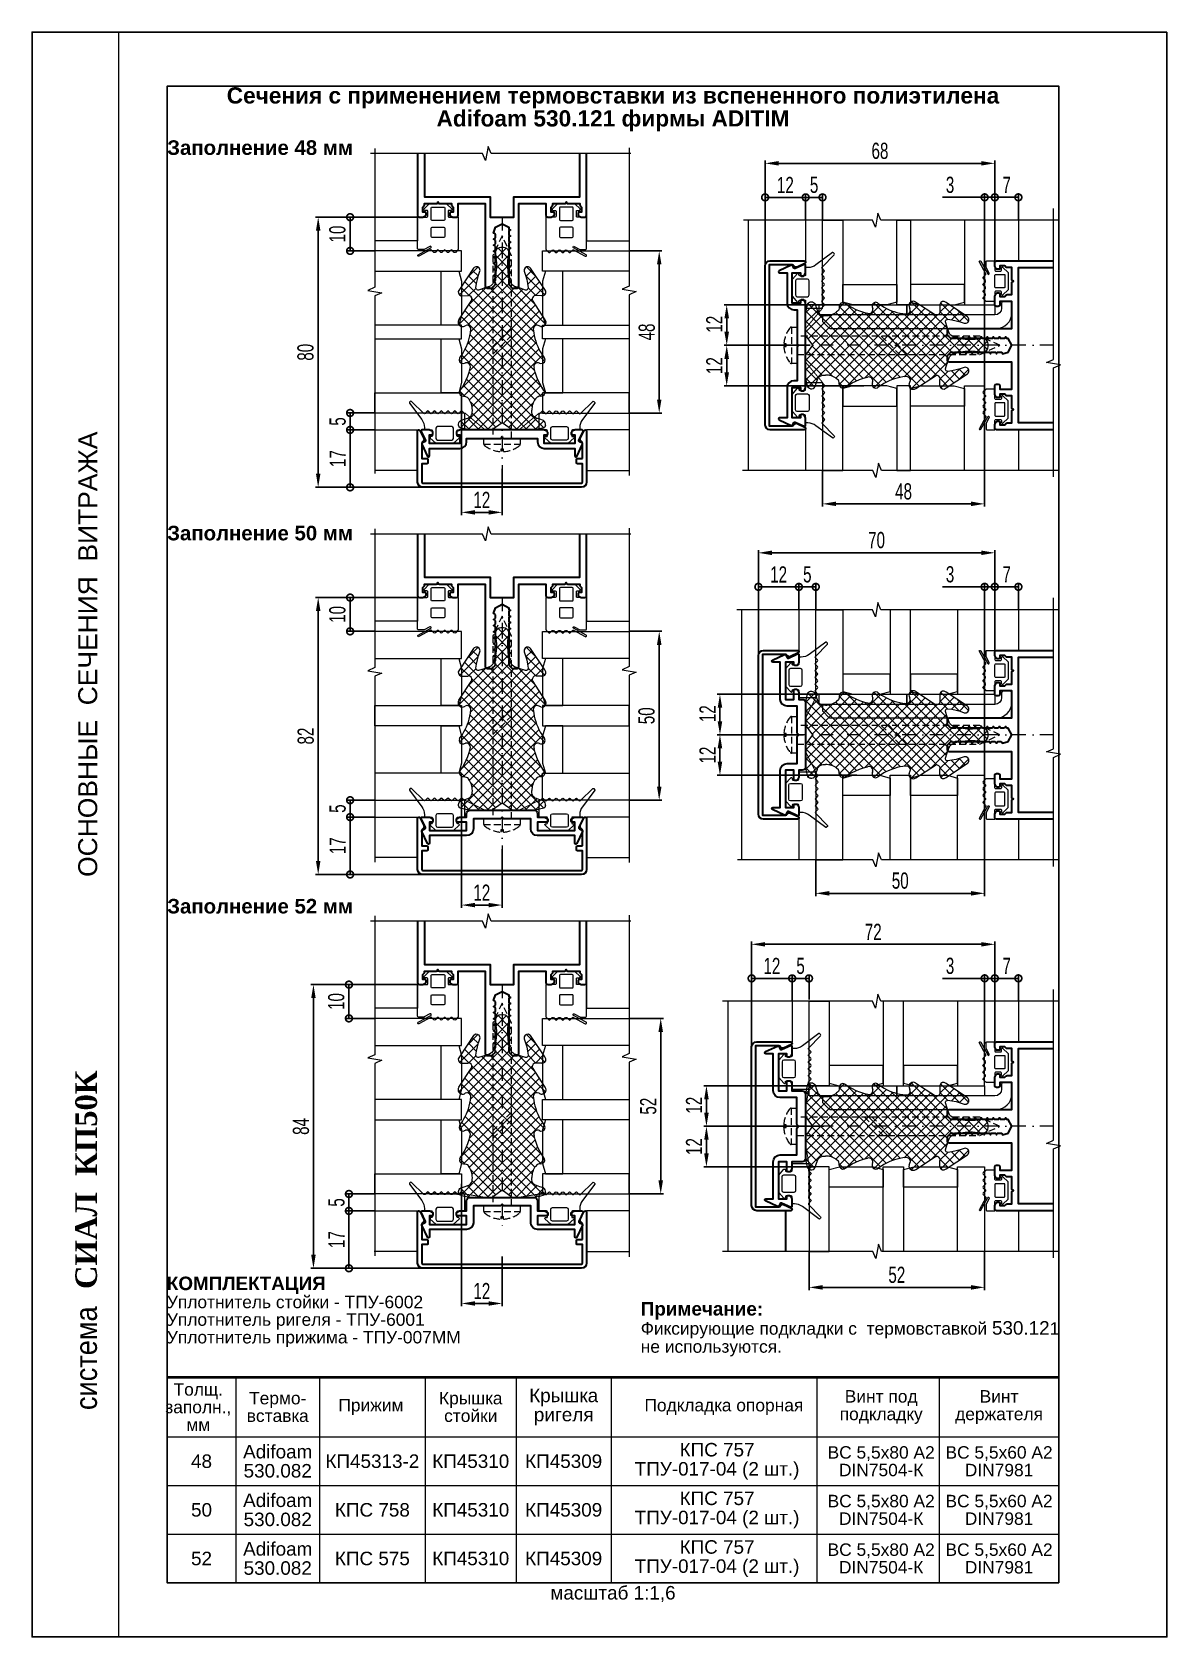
# Model space of a CAD drawing. Extents: x -37 to 8820, y -336 to 478.
# Drawn here: x 3570 to 3780, y 0 to 297 of the extents above; entities that cross this region are included whole.
import ezdxf
from ezdxf.enums import TextEntityAlignment as Align

# ---------------------------------------------------------------- set-up
doc = ezdxf.new("R2010")
doc.units = 0
doc.header["$LTSCALE"] = 5
doc.linetypes.add('DASHDOT', pattern=[1, 0.5, -0.25, 0, -0.25])
doc.linetypes.add('HIDDEN', pattern=[0.375, 0.25, -0.125])
doc.layers.get('0').update_dxf_attribs({"linetype": 'CONTINUOUS', "lineweight": 30})
doc.layers.get('DEFPOINTS').update_dxf_attribs({"linetype": 'CONTINUOUS'})
for name, color, linetype, lineweight in [('1', 6, 'DASHDOT', 13), ('2', 3, 'HIDDEN', 13), ('Dimentions', 5, 'CONTINUOUS', 15), ('Glass', 5, 'CONTINUOUS', 20), ('Ал подклад', 7, 'CONTINUOUS', 20), ('Герлен', 7, 'CONTINUOUS', 60), ('Зигзаг', 1, 'CONTINUOUS', 15), ('Конструкции', 252, 'CONTINUOUS', 20), ('Подкладки', 1, 'CONTINUOUS', 20), ('Рамки', 1, 'CONTINUOUS', 15), ('Текстовый', 7, 'CONTINUOUS', 9), ('Уплотнители', 1, 'CONTINUOUS', 20), ('Штриховка', 1, 'CONTINUOUS', 5)]:
    doc.layers.add(name, color=color, linetype=linetype, lineweight=lineweight)
doc.layers.add('Скрытые', color=14, linetype='CONTINUOUS', plot=False)
doc.styles.add('3', font='RUSS.SHX', dxfattribs={"width": 0.7, "height": 3})
doc.styles.add('Каталожный', font='arial.ttf', dxfattribs={"height": 2.5})
doc.styles.add('Фирм', font='arial.ttf', dxfattribs={"height": 3.5})
doc.styles.add('Фирм5', font='timesbd.ttf', dxfattribs={"height": 4})
doc.dimstyles.new('MX1_6', dxfattribs={"dimtxt": 3, "dimasz": 2.5, "dimexe": 0.5, "dimexo": 0, "dimgap": 0.8, "dimtad": 1, "dimlfac": 1.6, "dimdsep": 46, "dimtxsty": '3', "dimcen": 0, "dimclrd": 256, "dimclre": 256, "dimclrt": 256, "dimaunit": 1, "dimadec": 0, "dimazin": 0, "dimtfac": 1, "dimtmove": 0, "dimatfit": 1, "dimfxl": 1, "dimtvp": 1, "dimtolj": 1, "dimtzin": 0, "dimarcsym": 0})

msp = doc.modelspace()

# ---------------------------------------------------------------- texts
at = {"layer": 'Скрытые', "linetype": 'Continuous', "insert": (3677.5, 7.9386), "char_height": 3.5, "width": 165, "attachment_point": 5, "style": 'Каталожный'}
msp.add_mtext('\\pxqc;{\\H0.71429x;масштаб 1:1,6}', dxfattribs=at)
at = {"layer": 'Текстовый'}
for s, height, style, p in [('ОСНОВНЫЕ  СЕЧЕНИЯ  ВИТРАЖА', 3.5, 'Фирм', (3582.0431, 140.6503)), ('СИАЛ  КП50К', 4, 'Фирм5', (3582, 64.3724))]:
    msp.add_text(s, height=height, rotation=90, dxfattribs=dict(at, style=style)).set_placement(p)
at = {"layer": 'Текстовый', "style": 'Фирм', "width": 0.9}
msp.add_text(' система ', height=4, rotation=90, dxfattribs=at).set_placement((3582, 51.5762), align=Align.CENTER)
at = {"layer": 'Текстовый', "linetype": 'Continuous', "line_spacing_factor": 0.85, "style": 'Каталожный'}
for s, insert, char_height, width, attachment_point in [('{\\fArial|b1|i0|c204|p34;Сечения с применением термовставки из вспененного полиэтилена\\PAdifoam 530.121 фирмы ADITIM}', (3677.5, 282.7033), 3, 165, 5), ('\\P\\pxql;{\\fArial|b1|i0|c204|p34;КОМПЛЕКТАЦИЯ\\P\\pi-2,l2,r-2.0333,se1.0833,t4;\\fArial|b0|i0|c204|p34;\\H0.92x;Уплотнитель стойки - ТПУ-6002\\PУплотнитель ригеля - ТПУ-6001\\PУплотнитель прижима - ТПУ-007ММ}', (3594.934, 70.2198), 2.5, 66.020014, 1), ('\\pxi-2,l2,r-2.0333,se1.0833,ql,t4;{\\fArial|b1|i0|c204|p34;Примечание:\\P\\pi0,l0,r0,s*,q*,tz;\\fArial|b0|i0|c204|p34;\\H0.92x;Фиксирующие подкладки с  термовставкой \\H1.087x;530.12\\H0.92x;1\\H0.99996x; не используются.}', (3682.635, 61.9759), 2.5, 78.949801, 1), ('Толщ.\\Pзаполн.,\\Pмм', (3600.7528, 42.5434), 2.3, 27.25, 5), ('Термо-\\Pвставка', (3615.4524, 42.5434), 2.3, 15.479985, 5), ('Крышка \\Pстойки', (3651.1735, 42.5434), 2.3, 16.841493, 5), ('Крышка ригеля', (3668.374, 42.5434), 2.5, 17.559599, 5), ('Винт под подкладку', (3727.1228, 42.5434), 2.3, 21.517616, 5), ('Винт держателя', (3748.9408, 42.5434), 2.3, 22.118398, 5), ('Прижим', (3632.704, 42.5434), 2.3, 27.25, 5), ('Подкладка опорная', (3698.0147, 42.5434), 2.3, 41.721762, 5), ('Adifoam 530.082 ', (3615.4524, 32.5), 2.5, 15.479985, 5), ('КПС 757\\PТПУ-017-04 (2 шт.)', (3696.7589, 32.5), 2.5, 39.210144, 5), ('48', (3601.3562, 32.5), 2.5, 12.712441, 5), ('КП45313-2', (3632.9726, 32.5), 2.5, 19.560325, 5), ('КП45310', (3651.1735, 32.5), 2.5, 16.841493, 5), ('КП45309', (3668.374, 32.5), 2.5, 17.559599, 5), ('ВС 5,5х80 А2\\PDIN7504-К', (3727.1228, 32.5), 2.3, 21.517616, 5), ('ВС 5,5х60 А2\\PDIN7981', (3748.9408, 32.5), 2.3, 22.118398, 5), ('КПС 757\\PТПУ-017-04 (2 шт.)', (3696.7589, 23.5), 2.5, 39.210144, 5), ('50', (3601.3562, 23.5), 2.5, 12.712441, 5), ('Adifoam 530.082 ', (3615.4524, 23.5), 2.5, 15.479985, 5), ('КПС 758', (3632.9726, 23.5), 2.5, 19.560325, 5), ('КП45310', (3651.1735, 23.5), 2.5, 16.841493, 5), ('КП45309', (3668.374, 23.5), 2.5, 17.559599, 5), ('ВС 5,5х80 А2\\PDIN7504-К', (3727.1228, 23.5), 2.3, 21.517616, 5), ('ВС 5,5х60 А2\\PDIN7981', (3748.9408, 23.5), 2.3, 22.118398, 5), ('КПС 757\\PТПУ-017-04 (2 шт.)', (3696.7589, 14.5), 2.5, 39.210144, 5), ('52', (3601.3562, 14.5), 2.5, 12.712441, 5), ('Adifoam 530.082 ', (3615.4524, 14.5), 2.5, 15.479985, 5), ('КПС 575', (3632.9726, 14.5), 2.5, 19.560325, 5), ('КП45310', (3651.1735, 14.5), 2.5, 16.841493, 5), ('КП45309', (3668.374, 14.5), 2.5, 17.559599, 5), ('ВС 5,5х80 А2\\PDIN7504-К', (3727.1228, 14.5), 2.3, 21.517616, 5), ('ВС 5,5х60 А2\\PDIN7981', (3748.9408, 14.5), 2.3, 22.118398, 5)]:
    msp.add_mtext(s, dxfattribs=dict(at, insert=insert, char_height=char_height, width=width, attachment_point=attachment_point))
at = {"layer": 'Текстовый', "linetype": 'Continuous', "char_height": 2.7, "width": 42.664921, "attachment_point": 1, "style": 'Каталожный'}
for s, insert in [('\\pxql;{\\fArial|b1|i0|c204|p34;Заполнение 48 мм}', (3595, 276.9734)), ('\\pxql;{\\fArial|b1|i0|c204|p34;Заполнение 50 мм}', (3595, 205.6346)), ('\\pxql;{\\fArial|b1|i0|c204|p34;Заполнение 52 мм}', (3595, 136.5847))]:
    msp.add_mtext(s, dxfattribs=dict(at, insert=insert))

# ---------------------------------------------------------------- blocks, each defined once
blk = doc.blocks.new('*D1386')
at = {"layer": 'DEFPOINTS', "color": 0, "linetype": 'Continuous', "transparency": 16777216}
for p in [(3649.47, 229.63), (3656.97, 216.2), (3656.97, 208.12)]:
    blk.add_point(p, dxfattribs=at)
at = {"layer": 'Dimentions', "linetype": 'Continuous', "lineweight": -2, "transparency": 16777216}
for p, q in [((3649.47, 229.63), (3649.47, 207.62)), ((3656.97, 216.2), (3656.97, 207.62)), ((3651.97, 208.12), (3654.47, 208.12))]:
    blk.add_line(p, q, dxfattribs=at)
at = {"layer": 'Dimentions', "linetype": 'Continuous', "transparency": 16777216}
for points in [[(3651.97, 208.54), (3651.97, 207.7), (3649.47, 208.12)], [(3654.47, 208.54), (3654.47, 207.7), (3656.97, 208.12)]]:
    blk.add_solid(points, dxfattribs=at)
at = {"layer": 'Dimentions', "linetype": 'Continuous', "transparency": 16777216, "insert": (3653.22, 210.42), "char_height": 3, "attachment_point": 5, "style": '3'}
blk.add_mtext('\\A1;12', dxfattribs=at)
blk = doc.blocks.new('*D1387')
at = {"layer": 'DEFPOINTS', "color": 0, "linetype": 'Continuous', "transparency": 16777216}
for p in [(3698.54, 246.53), (3719.53, 246.53), (3714.01, 239.03)]:
    blk.add_point(p, dxfattribs=at)
at = {"layer": 'Dimentions', "linetype": 'Continuous', "lineweight": -2, "transparency": 16777216}
for p, q in [((3719.53, 246.53), (3698.04, 246.53)), ((3698.54, 241.53), (3698.54, 244.03)), ((3714.01, 239.03), (3698.04, 239.03))]:
    blk.add_line(p, q, dxfattribs=at)
at = {"layer": 'Dimentions', "linetype": 'Continuous', "transparency": 16777216}
for points in [[(3698.12, 244.03), (3698.96, 244.03), (3698.54, 246.53)], [(3698.12, 241.53), (3698.96, 241.53), (3698.54, 239.03)]]:
    blk.add_solid(points, dxfattribs=at)
at = {"layer": 'Dimentions', "linetype": 'Continuous', "transparency": 16777216, "insert": (3696.24, 242.94), "char_height": 3, "attachment_point": 5, "rotation": 90, "style": '3'}
blk.add_mtext('\\A1;12', dxfattribs=at)
blk = doc.blocks.new('*D1388')
at = {"layer": 'DEFPOINTS', "color": 0, "linetype": 'Continuous', "transparency": 16777216}
for p in [(3714.01, 239.03), (3698.54, 231.53), (3723.9, 231.53)]:
    blk.add_point(p, dxfattribs=at)
at = {"layer": 'Dimentions', "linetype": 'Continuous', "lineweight": -2, "transparency": 16777216}
for p, q in [((3714.01, 239.03), (3698.04, 239.03)), ((3698.54, 236.53), (3698.54, 234.03)), ((3723.9, 231.53), (3698.04, 231.53))]:
    blk.add_line(p, q, dxfattribs=at)
at = {"layer": 'Dimentions', "linetype": 'Continuous', "transparency": 16777216}
for points in [[(3698.12, 236.53), (3698.96, 236.53), (3698.54, 239.03)], [(3698.12, 234.03), (3698.96, 234.03), (3698.54, 231.53)]]:
    blk.add_solid(points, dxfattribs=at)
at = {"layer": 'Dimentions', "linetype": 'Continuous', "transparency": 16777216, "insert": (3696.24, 235.28), "char_height": 3, "attachment_point": 5, "rotation": 90, "style": '3'}
blk.add_mtext('\\A1;12', dxfattribs=at)
blk = doc.blocks.new('*D1389')
at = {"layer": 'DEFPOINTS', "color": 0, "linetype": 'Continuous', "transparency": 16777216}
for p in [(3680.52, 256.5), (3680.52, 226.5), (3686.05, 226.5)]:
    blk.add_point(p, dxfattribs=at)
at = {"layer": 'Dimentions', "linetype": 'Continuous', "lineweight": -2, "transparency": 16777216}
for p, q in [((3680.52, 256.5), (3686.55, 256.5)), ((3686.05, 254), (3686.05, 229)), ((3680.52, 226.5), (3686.55, 226.5))]:
    blk.add_line(p, q, dxfattribs=at)
at = {"layer": 'Dimentions', "linetype": 'Continuous', "transparency": 16777216}
for points in [[(3685.64, 254), (3686.47, 254), (3686.05, 256.5)], [(3685.64, 229), (3686.47, 229), (3686.05, 226.5)]]:
    blk.add_solid(points, dxfattribs=at)
at = {"layer": 'Dimentions', "linetype": 'Continuous', "transparency": 16777216, "insert": (3683.75, 241.5), "char_height": 3, "attachment_point": 5, "rotation": 90, "style": '3'}
blk.add_mtext('\\A1;48', dxfattribs=at)
blk = doc.blocks.new('_DotSmall')
at = {"color": 0, "linetype": 'ByBlock', "const_width": 0.5}
blk.add_lwpolyline([(-0.0625, 0, 1), (0.0625, 0, 1)], format="xyb", close=True, dxfattribs=at)
blk = doc.blocks.new('*D1390')
at = {"layer": 'DEFPOINTS', "color": 0, "linetype": 'Continuous', "transparency": 16777216}
for p in [(3633.43, 226.51), (3628.85, 223.38), (3633.43, 223.38)]:
    blk.add_point(p, dxfattribs=at)
at = {"layer": 'Dimentions', "linetype": 'Continuous', "lineweight": -2, "transparency": 16777216}
for p, q in [((3633.43, 226.51), (3628.35, 226.51)), ((3628.85, 226.51), (3628.85, 223.38)), ((3633.43, 223.38), (3628.35, 223.38))]:
    blk.add_line(p, q, dxfattribs=at)
at = {"layer": 'Dimentions', "linetype": 'Continuous', "lineweight": -2, "transparency": 16777216, "xscale": 2.5, "yscale": 2.5, "zscale": 2.5}
for p, rotation in [((3628.85, 226.51), 90), ((3628.85, 223.38), 270)]:
    blk.add_blockref('_DotSmall', p, dxfattribs=dict(at, rotation=rotation))
at = {"layer": 'Dimentions', "linetype": 'Continuous', "transparency": 16777216, "insert": (3626.55, 224.94), "char_height": 3, "attachment_point": 5, "rotation": 90, "style": '3'}
blk.add_mtext('\\A1;5', dxfattribs=at)
blk = doc.blocks.new('*D1391')
at = {"layer": 'DEFPOINTS', "color": 0, "linetype": 'Continuous', "transparency": 16777216}
for p in [(3633.43, 223.38), (3628.85, 212.75), (3644.66, 212.75)]:
    blk.add_point(p, dxfattribs=at)
at = {"layer": 'Dimentions', "linetype": 'Continuous', "lineweight": -2, "transparency": 16777216}
for p, q in [((3633.43, 223.38), (3628.35, 223.38)), ((3628.85, 223.38), (3628.85, 212.75)), ((3644.66, 212.75), (3628.35, 212.75))]:
    blk.add_line(p, q, dxfattribs=at)
at = {"layer": 'Dimentions', "linetype": 'Continuous', "lineweight": -2, "transparency": 16777216, "xscale": 2.5, "yscale": 2.5, "zscale": 2.5}
for p, rotation in [((3628.85, 223.38), 90), ((3628.85, 212.75), 270)]:
    blk.add_blockref('_DotSmall', p, dxfattribs=dict(at, rotation=rotation))
at = {"layer": 'Dimentions', "linetype": 'Continuous', "transparency": 16777216, "insert": (3626.55, 218.07), "char_height": 3, "attachment_point": 5, "rotation": 90, "style": '3'}
blk.add_mtext('\\A1;17', dxfattribs=at)
blk = doc.blocks.new('*D1392')
at = {"layer": 'DEFPOINTS', "color": 0, "linetype": 'Continuous', "transparency": 16777216}
for p in [(3642.59, 262.75), (3628.85, 256.51), (3633.43, 256.51)]:
    blk.add_point(p, dxfattribs=at)
at = {"layer": 'Dimentions', "linetype": 'Continuous', "lineweight": -2, "transparency": 16777216}
for p, q in [((3642.59, 262.75), (3628.35, 262.75)), ((3628.85, 262.75), (3628.85, 256.51)), ((3633.43, 256.51), (3628.35, 256.51))]:
    blk.add_line(p, q, dxfattribs=at)
at = {"layer": 'Dimentions', "linetype": 'Continuous', "lineweight": -2, "transparency": 16777216, "xscale": 2.5, "yscale": 2.5, "zscale": 2.5}
for p, rotation in [((3628.85, 262.75), 90), ((3628.85, 256.51), 270)]:
    blk.add_blockref('_DotSmall', p, dxfattribs=dict(at, rotation=rotation))
at = {"layer": 'Dimentions', "linetype": 'Continuous', "transparency": 16777216, "insert": (3626.5, 259.63), "char_height": 3, "attachment_point": 5, "rotation": 90, "style": '3'}
blk.add_mtext('\\A1;10', dxfattribs=at)
blk = doc.blocks.new('*D1393')
at = {"layer": 'DEFPOINTS', "color": 0, "linetype": 'Continuous', "transparency": 16777216}
for p in [(3641.95, 262.75), (3622.94, 212.75), (3645.28, 212.75)]:
    blk.add_point(p, dxfattribs=at)
at = {"layer": 'Dimentions', "linetype": 'Continuous', "lineweight": -2, "transparency": 16777216}
for p, q in [((3641.95, 262.75), (3622.44, 262.75)), ((3622.94, 260.25), (3622.94, 215.25)), ((3645.28, 212.75), (3622.44, 212.75))]:
    blk.add_line(p, q, dxfattribs=at)
at = {"layer": 'Dimentions', "linetype": 'Continuous', "transparency": 16777216}
for points in [[(3622.53, 260.25), (3623.36, 260.25), (3622.94, 262.75)], [(3622.53, 215.25), (3623.36, 215.25), (3622.94, 212.75)]]:
    blk.add_solid(points, dxfattribs=at)
at = {"layer": 'Dimentions', "linetype": 'Continuous', "transparency": 16777216, "insert": (3620.6, 237.75), "char_height": 3, "attachment_point": 5, "rotation": 90, "style": '3'}
blk.add_mtext('\\A1;80', dxfattribs=at)
blk = doc.blocks.new('*D1394')
at = {"layer": 'DEFPOINTS', "color": 0, "linetype": 'Continuous', "transparency": 16777216}
for p in [(3716.27, 266.41), (3713.15, 262.19), (3716.27, 262.19)]:
    blk.add_point(p, dxfattribs=at)
at = {"layer": 'Dimentions', "linetype": 'Continuous', "lineweight": -2, "transparency": 16777216}
for p, q in [((3713.15, 262.19), (3713.15, 266.91)), ((3713.15, 266.41), (3716.27, 266.41)), ((3716.27, 262.19), (3716.27, 266.91))]:
    blk.add_line(p, q, dxfattribs=at)
at = {"layer": 'Dimentions', "linetype": 'Continuous', "lineweight": -2, "transparency": 16777216, "xscale": 2.5, "yscale": 2.5, "zscale": 2.5, "rotation": 180}
blk.add_blockref('_DotSmall', (3713.15, 266.41), dxfattribs=at)
at = {"layer": 'Dimentions', "linetype": 'Continuous', "lineweight": -2, "transparency": 16777216, "xscale": 2.5, "yscale": 2.5, "zscale": 2.5}
blk.add_blockref('_DotSmall', (3716.27, 266.41), dxfattribs=at)
at = {"layer": 'Dimentions', "linetype": 'Continuous', "transparency": 16777216, "insert": (3714.71, 268.71), "char_height": 3, "attachment_point": 5, "style": '3'}
blk.add_mtext('\\A1;5', dxfattribs=at)
blk = doc.blocks.new('*D1395')
at = {"layer": 'DEFPOINTS', "color": 0, "linetype": 'Continuous', "transparency": 16777216}
for p in [(3716.27, 215.88), (3746.27, 215.88), (3716.27, 209.69)]:
    blk.add_point(p, dxfattribs=at)
at = {"layer": 'Dimentions', "linetype": 'Continuous', "lineweight": -2, "transparency": 16777216}
for p, q in [((3716.27, 215.88), (3716.27, 209.19)), ((3746.27, 215.88), (3746.27, 209.19)), ((3743.77, 209.69), (3718.77, 209.69))]:
    blk.add_line(p, q, dxfattribs=at)
at = {"layer": 'Dimentions', "linetype": 'Continuous', "transparency": 16777216}
for points in [[(3718.77, 210.11), (3718.77, 209.28), (3716.27, 209.69)], [(3743.77, 210.11), (3743.77, 209.28), (3746.27, 209.69)]]:
    blk.add_solid(points, dxfattribs=at)
at = {"layer": 'Dimentions', "linetype": 'Continuous', "transparency": 16777216, "insert": (3731.27, 211.99), "char_height": 3, "attachment_point": 5, "style": '3'}
blk.add_mtext('\\A1;48', dxfattribs=at)
blk = doc.blocks.new('*D1396')
at = {"layer": 'DEFPOINTS', "color": 0, "linetype": 'Continuous', "transparency": 16777216}
for p in [(3746.27, 266.42), (3748.15, 254.35), (3746.27, 215.88)]:
    blk.add_point(p, dxfattribs=at)
at = {"layer": 'Dimentions', "linetype": 'Continuous', "lineweight": -2, "transparency": 16777216}
for p, q in [((3746.27, 266.42), (3738.47, 266.42)), ((3746.27, 215.88), (3746.27, 266.92)), ((3748.15, 266.42), (3746.27, 266.42)), ((3748.15, 254.35), (3748.15, 266.92)), ((3748.15, 266.42), (3750.65, 266.42))]:
    blk.add_line(p, q, dxfattribs=at)
at = {"layer": 'Dimentions', "linetype": 'Continuous', "lineweight": -2, "transparency": 16777216, "xscale": 2.5, "yscale": 2.5, "zscale": 2.5}
blk.add_blockref('_DotSmall', (3746.27, 266.42), dxfattribs=at)
at = {"layer": 'Dimentions', "linetype": 'Continuous', "lineweight": -2, "transparency": 16777216, "xscale": 2.5, "yscale": 2.5, "zscale": 2.5, "rotation": 180}
blk.add_blockref('_DotSmall', (3748.15, 266.42), dxfattribs=at)
at = {"layer": 'Dimentions', "linetype": 'Continuous', "transparency": 16777216, "insert": (3739.87, 268.72), "char_height": 3, "attachment_point": 5, "style": '3'}
blk.add_mtext('\\A1;3', dxfattribs=at)
blk = doc.blocks.new('*D1397')
at = {"layer": 'DEFPOINTS', "color": 0, "linetype": 'Continuous', "transparency": 16777216}
for p in [(3705.65, 272.71), (3748.15, 264.78), (3705.65, 251.97)]:
    blk.add_point(p, dxfattribs=at)
at = {"layer": 'Dimentions', "linetype": 'Continuous', "lineweight": -2, "transparency": 16777216}
for p, q in [((3705.65, 251.97), (3705.65, 273.21)), ((3745.65, 272.71), (3708.15, 272.71)), ((3748.15, 264.78), (3748.15, 273.21))]:
    blk.add_line(p, q, dxfattribs=at)
at = {"layer": 'Dimentions', "linetype": 'Continuous', "transparency": 16777216}
for points in [[(3708.15, 273.13), (3708.15, 272.3), (3705.65, 272.71)], [(3745.65, 273.13), (3745.65, 272.3), (3748.15, 272.71)]]:
    blk.add_solid(points, dxfattribs=at)
at = {"layer": 'Dimentions', "linetype": 'Continuous', "transparency": 16777216, "insert": (3726.9, 275.01), "char_height": 3, "attachment_point": 5, "style": '3'}
blk.add_mtext('\\A1;68', dxfattribs=at)
blk = doc.blocks.new('*D1398')
at = {"layer": 'DEFPOINTS', "color": 0, "linetype": 'Continuous', "transparency": 16777216}
for p in [(3705.65, 266.41), (3713.15, 262.19), (3705.65, 251.97)]:
    blk.add_point(p, dxfattribs=at)
at = {"layer": 'Dimentions', "linetype": 'Continuous', "lineweight": -2, "transparency": 16777216}
for p, q in [((3705.65, 251.97), (3705.65, 266.91)), ((3713.15, 266.41), (3705.65, 266.41)), ((3713.15, 262.19), (3713.15, 266.91))]:
    blk.add_line(p, q, dxfattribs=at)
at = {"layer": 'Dimentions', "linetype": 'Continuous', "lineweight": -2, "transparency": 16777216, "xscale": 2.5, "yscale": 2.5, "zscale": 2.5, "rotation": 180}
blk.add_blockref('_DotSmall', (3705.65, 266.41), dxfattribs=at)
at = {"layer": 'Dimentions', "linetype": 'Continuous', "lineweight": -2, "transparency": 16777216, "xscale": 2.5, "yscale": 2.5, "zscale": 2.5}
blk.add_blockref('_DotSmall', (3713.15, 266.41), dxfattribs=at)
at = {"layer": 'Dimentions', "linetype": 'Continuous', "transparency": 16777216, "insert": (3709.4, 268.71), "char_height": 3, "attachment_point": 5, "style": '3'}
blk.add_mtext('\\A1;12', dxfattribs=at)
blk = doc.blocks.new('*D1399')
at = {"layer": 'DEFPOINTS', "color": 0, "linetype": 'Continuous', "transparency": 16777216}
for p in [(3748.15, 266.42), (3748.15, 262.65), (3752.52, 262.19)]:
    blk.add_point(p, dxfattribs=at)
at = {"layer": 'Dimentions', "linetype": 'Continuous', "lineweight": -2, "transparency": 16777216}
for p, q in [((3748.15, 262.65), (3748.15, 266.92)), ((3752.52, 266.42), (3748.15, 266.42)), ((3752.52, 262.19), (3752.52, 266.92))]:
    blk.add_line(p, q, dxfattribs=at)
at = {"layer": 'Dimentions', "linetype": 'Continuous', "lineweight": -2, "transparency": 16777216, "xscale": 2.5, "yscale": 2.5, "zscale": 2.5, "rotation": 180}
blk.add_blockref('_DotSmall', (3748.15, 266.42), dxfattribs=at)
at = {"layer": 'Dimentions', "linetype": 'Continuous', "lineweight": -2, "transparency": 16777216, "xscale": 2.5, "yscale": 2.5, "zscale": 2.5}
blk.add_blockref('_DotSmall', (3752.52, 266.42), dxfattribs=at)
at = {"layer": 'Dimentions', "linetype": 'Continuous', "transparency": 16777216, "insert": (3750.34, 268.72), "char_height": 3, "attachment_point": 5, "style": '3'}
blk.add_mtext('\\A1;7', dxfattribs=at)
blk = doc.blocks.new('*D1416')
at = {"layer": 'DEFPOINTS', "color": 0, "linetype": 'Continuous', "transparency": 16777216}
for p in [(3649.47, 159.22), (3656.97, 145.79), (3656.97, 135.44)]:
    blk.add_point(p, dxfattribs=at)
at = {"layer": 'Dimentions', "linetype": 'Continuous', "lineweight": -2, "transparency": 16777216}
for p, q in [((3649.47, 159.22), (3649.47, 134.94)), ((3656.97, 145.79), (3656.97, 134.94)), ((3651.97, 135.44), (3654.47, 135.44))]:
    blk.add_line(p, q, dxfattribs=at)
at = {"layer": 'Dimentions', "linetype": 'Continuous', "transparency": 16777216}
for points in [[(3651.97, 135.85), (3651.97, 135.02), (3649.47, 135.44)], [(3654.47, 135.85), (3654.47, 135.02), (3656.97, 135.44)]]:
    blk.add_solid(points, dxfattribs=at)
at = {"layer": 'Dimentions', "linetype": 'Continuous', "transparency": 16777216, "insert": (3653.22, 137.74), "char_height": 3, "attachment_point": 5, "style": '3'}
blk.add_mtext('\\A1;12', dxfattribs=at)
blk = doc.blocks.new('*D1417')
at = {"layer": 'DEFPOINTS', "color": 0, "linetype": 'Continuous', "transparency": 16777216}
for p in [(3697.29, 174.45), (3718.28, 174.45), (3712.76, 166.95)]:
    blk.add_point(p, dxfattribs=at)
at = {"layer": 'Dimentions', "linetype": 'Continuous', "lineweight": -2, "transparency": 16777216}
for p, q in [((3718.28, 174.45), (3696.79, 174.45)), ((3697.29, 169.45), (3697.29, 171.95)), ((3712.76, 166.95), (3696.79, 166.95))]:
    blk.add_line(p, q, dxfattribs=at)
at = {"layer": 'Dimentions', "linetype": 'Continuous', "transparency": 16777216}
for points in [[(3696.87, 171.95), (3697.71, 171.95), (3697.29, 174.45)], [(3696.87, 169.45), (3697.71, 169.45), (3697.29, 166.95)]]:
    blk.add_solid(points, dxfattribs=at)
at = {"layer": 'Dimentions', "linetype": 'Continuous', "transparency": 16777216, "insert": (3694.99, 170.86), "char_height": 3, "attachment_point": 5, "rotation": 90, "style": '3'}
blk.add_mtext('\\A1;12', dxfattribs=at)
blk = doc.blocks.new('*D1418')
at = {"layer": 'DEFPOINTS', "color": 0, "linetype": 'Continuous', "transparency": 16777216}
for p in [(3712.76, 166.95), (3697.29, 159.45), (3722.65, 159.45)]:
    blk.add_point(p, dxfattribs=at)
at = {"layer": 'Dimentions', "linetype": 'Continuous', "lineweight": -2, "transparency": 16777216}
for p, q in [((3712.76, 166.95), (3696.79, 166.95)), ((3697.29, 164.45), (3697.29, 161.95)), ((3722.65, 159.45), (3696.79, 159.45))]:
    blk.add_line(p, q, dxfattribs=at)
at = {"layer": 'Dimentions', "linetype": 'Continuous', "transparency": 16777216}
for points in [[(3696.87, 164.45), (3697.71, 164.45), (3697.29, 166.95)], [(3696.87, 161.95), (3697.71, 161.95), (3697.29, 159.45)]]:
    blk.add_solid(points, dxfattribs=at)
at = {"layer": 'Dimentions', "linetype": 'Continuous', "transparency": 16777216, "insert": (3694.99, 163.2), "char_height": 3, "attachment_point": 5, "rotation": 90, "style": '3'}
blk.add_mtext('\\A1;12', dxfattribs=at)
blk = doc.blocks.new('*D1419')
at = {"layer": 'DEFPOINTS', "color": 0, "linetype": 'Continuous', "transparency": 16777216}
for p in [(3680.52, 186.1), (3680.52, 154.85), (3686.05, 154.85)]:
    blk.add_point(p, dxfattribs=at)
at = {"layer": 'Dimentions', "linetype": 'Continuous', "lineweight": -2, "transparency": 16777216}
for p, q in [((3680.52, 186.1), (3686.55, 186.1)), ((3686.05, 183.6), (3686.05, 157.35)), ((3680.52, 154.85), (3686.55, 154.85))]:
    blk.add_line(p, q, dxfattribs=at)
at = {"layer": 'Dimentions', "linetype": 'Continuous', "transparency": 16777216}
for points in [[(3685.64, 183.6), (3686.47, 183.6), (3686.05, 186.1)], [(3685.64, 157.35), (3686.47, 157.35), (3686.05, 154.85)]]:
    blk.add_solid(points, dxfattribs=at)
at = {"layer": 'Dimentions', "linetype": 'Continuous', "transparency": 16777216, "insert": (3683.71, 170.47), "char_height": 3, "attachment_point": 5, "rotation": 90, "style": '3'}
blk.add_mtext('\\A1;50', dxfattribs=at)
blk = doc.blocks.new('*D1420')
at = {"layer": 'DEFPOINTS', "color": 0, "linetype": 'Continuous', "transparency": 16777216}
for p in [(3633.43, 154.85), (3628.85, 151.72), (3633.43, 151.72)]:
    blk.add_point(p, dxfattribs=at)
at = {"layer": 'Dimentions', "linetype": 'Continuous', "lineweight": -2, "transparency": 16777216}
for p, q in [((3633.43, 154.85), (3628.35, 154.85)), ((3628.85, 154.85), (3628.85, 151.72)), ((3633.43, 151.72), (3628.35, 151.72))]:
    blk.add_line(p, q, dxfattribs=at)
at = {"layer": 'Dimentions', "linetype": 'Continuous', "lineweight": -2, "transparency": 16777216, "xscale": 2.5, "yscale": 2.5, "zscale": 2.5}
for p, rotation in [((3628.85, 154.85), 90), ((3628.85, 151.72), 270)]:
    blk.add_blockref('_DotSmall', p, dxfattribs=dict(at, rotation=rotation))
at = {"layer": 'Dimentions', "linetype": 'Continuous', "transparency": 16777216, "insert": (3626.55, 153.29), "char_height": 3, "attachment_point": 5, "rotation": 90, "style": '3'}
blk.add_mtext('\\A1;5', dxfattribs=at)
blk = doc.blocks.new('*D1421')
at = {"layer": 'DEFPOINTS', "color": 0, "linetype": 'Continuous', "transparency": 16777216}
for p in [(3633.43, 151.72), (3628.85, 141.1), (3644.66, 141.1)]:
    blk.add_point(p, dxfattribs=at)
at = {"layer": 'Dimentions', "linetype": 'Continuous', "lineweight": -2, "transparency": 16777216}
for p, q in [((3633.43, 151.72), (3628.35, 151.72)), ((3628.85, 151.72), (3628.85, 141.1)), ((3644.66, 141.1), (3628.35, 141.1))]:
    blk.add_line(p, q, dxfattribs=at)
at = {"layer": 'Dimentions', "linetype": 'Continuous', "lineweight": -2, "transparency": 16777216, "xscale": 2.5, "yscale": 2.5, "zscale": 2.5}
for p, rotation in [((3628.85, 151.72), 90), ((3628.85, 141.1), 270)]:
    blk.add_blockref('_DotSmall', p, dxfattribs=dict(at, rotation=rotation))
at = {"layer": 'Dimentions', "linetype": 'Continuous', "transparency": 16777216, "insert": (3626.55, 146.41), "char_height": 3, "attachment_point": 5, "rotation": 90, "style": '3'}
blk.add_mtext('\\A1;17', dxfattribs=at)
blk = doc.blocks.new('*D1422')
at = {"layer": 'DEFPOINTS', "color": 0, "linetype": 'Continuous', "transparency": 16777216}
for p in [(3642.59, 192.35), (3628.85, 186.1), (3633.43, 186.1)]:
    blk.add_point(p, dxfattribs=at)
at = {"layer": 'Dimentions', "linetype": 'Continuous', "lineweight": -2, "transparency": 16777216}
for p, q in [((3642.59, 192.35), (3628.35, 192.35)), ((3628.85, 192.35), (3628.85, 186.1)), ((3633.43, 186.1), (3628.35, 186.1))]:
    blk.add_line(p, q, dxfattribs=at)
at = {"layer": 'Dimentions', "linetype": 'Continuous', "lineweight": -2, "transparency": 16777216, "xscale": 2.5, "yscale": 2.5, "zscale": 2.5}
for p, rotation in [((3628.85, 192.35), 90), ((3628.85, 186.1), 270)]:
    blk.add_blockref('_DotSmall', p, dxfattribs=dict(at, rotation=rotation))
at = {"layer": 'Dimentions', "linetype": 'Continuous', "transparency": 16777216, "insert": (3626.5, 189.23), "char_height": 3, "attachment_point": 5, "rotation": 90, "style": '3'}
blk.add_mtext('\\A1;10', dxfattribs=at)
blk = doc.blocks.new('*D1423')
at = {"layer": 'DEFPOINTS', "color": 0, "linetype": 'Continuous', "transparency": 16777216}
for p in [(3641.95, 192.35), (3622.94, 141.1), (3638.06, 141.1)]:
    blk.add_point(p, dxfattribs=at)
at = {"layer": 'Dimentions', "linetype": 'Continuous', "lineweight": -2, "transparency": 16777216}
for p, q in [((3641.95, 192.35), (3622.44, 192.35)), ((3622.94, 189.85), (3622.94, 143.6)), ((3638.06, 141.1), (3622.44, 141.1))]:
    blk.add_line(p, q, dxfattribs=at)
at = {"layer": 'Dimentions', "linetype": 'Continuous', "transparency": 16777216}
for points in [[(3622.53, 189.85), (3623.36, 189.85), (3622.94, 192.35)], [(3622.53, 143.6), (3623.36, 143.6), (3622.94, 141.1)]]:
    blk.add_solid(points, dxfattribs=at)
at = {"layer": 'Dimentions', "linetype": 'Continuous', "transparency": 16777216, "insert": (3620.64, 166.72), "char_height": 3, "attachment_point": 5, "rotation": 90, "style": '3'}
blk.add_mtext('\\A1;82', dxfattribs=at)
blk = doc.blocks.new('*D1424')
at = {"layer": 'DEFPOINTS', "color": 0, "linetype": 'Continuous', "transparency": 16777216}
for p in [(3715.02, 194.33), (3711.9, 190.11), (3715.02, 190.11)]:
    blk.add_point(p, dxfattribs=at)
at = {"layer": 'Dimentions', "linetype": 'Continuous', "lineweight": -2, "transparency": 16777216}
for p, q in [((3711.9, 190.11), (3711.9, 194.83)), ((3711.9, 194.33), (3715.02, 194.33)), ((3715.02, 190.11), (3715.02, 194.83))]:
    blk.add_line(p, q, dxfattribs=at)
at = {"layer": 'Dimentions', "linetype": 'Continuous', "lineweight": -2, "transparency": 16777216, "xscale": 2.5, "yscale": 2.5, "zscale": 2.5, "rotation": 180}
blk.add_blockref('_DotSmall', (3711.9, 194.33), dxfattribs=at)
at = {"layer": 'Dimentions', "linetype": 'Continuous', "lineweight": -2, "transparency": 16777216, "xscale": 2.5, "yscale": 2.5, "zscale": 2.5}
blk.add_blockref('_DotSmall', (3715.02, 194.33), dxfattribs=at)
at = {"layer": 'Dimentions', "linetype": 'Continuous', "transparency": 16777216, "insert": (3713.46, 196.63), "char_height": 3, "attachment_point": 5, "style": '3'}
blk.add_mtext('\\A1;5', dxfattribs=at)
blk = doc.blocks.new('*D1425')
at = {"layer": 'DEFPOINTS', "color": 0, "linetype": 'Continuous', "transparency": 16777216}
for p in [(3715.02, 143.8), (3746.27, 143.8), (3715.02, 137.61)]:
    blk.add_point(p, dxfattribs=at)
at = {"layer": 'Dimentions', "linetype": 'Continuous', "lineweight": -2, "transparency": 16777216}
for p, q in [((3715.02, 143.8), (3715.02, 137.11)), ((3746.27, 143.8), (3746.27, 137.11)), ((3743.77, 137.61), (3717.52, 137.61))]:
    blk.add_line(p, q, dxfattribs=at)
at = {"layer": 'Dimentions', "linetype": 'Continuous', "transparency": 16777216}
for points in [[(3717.52, 138.03), (3717.52, 137.19), (3715.02, 137.61)], [(3743.77, 138.03), (3743.77, 137.19), (3746.27, 137.61)]]:
    blk.add_solid(points, dxfattribs=at)
at = {"layer": 'Dimentions', "linetype": 'Continuous', "transparency": 16777216, "insert": (3730.65, 139.95), "char_height": 3, "attachment_point": 5, "style": '3'}
blk.add_mtext('\\A1;50', dxfattribs=at)
blk = doc.blocks.new('*D1426')
at = {"layer": 'DEFPOINTS', "color": 0, "linetype": 'Continuous', "transparency": 16777216}
for p in [(3746.27, 194.34), (3748.15, 182.26), (3746.27, 143.8)]:
    blk.add_point(p, dxfattribs=at)
at = {"layer": 'Dimentions', "linetype": 'Continuous', "lineweight": -2, "transparency": 16777216}
for p, q in [((3746.27, 194.34), (3738.47, 194.34)), ((3746.27, 143.8), (3746.27, 194.84)), ((3748.15, 194.34), (3746.27, 194.34)), ((3748.15, 182.26), (3748.15, 194.84)), ((3748.15, 194.34), (3750.65, 194.34))]:
    blk.add_line(p, q, dxfattribs=at)
at = {"layer": 'Dimentions', "linetype": 'Continuous', "lineweight": -2, "transparency": 16777216, "xscale": 2.5, "yscale": 2.5, "zscale": 2.5}
blk.add_blockref('_DotSmall', (3746.27, 194.34), dxfattribs=at)
at = {"layer": 'Dimentions', "linetype": 'Continuous', "lineweight": -2, "transparency": 16777216, "xscale": 2.5, "yscale": 2.5, "zscale": 2.5, "rotation": 180}
blk.add_blockref('_DotSmall', (3748.15, 194.34), dxfattribs=at)
at = {"layer": 'Dimentions', "linetype": 'Continuous', "transparency": 16777216, "insert": (3739.87, 196.64), "char_height": 3, "attachment_point": 5, "style": '3'}
blk.add_mtext('\\A1;3', dxfattribs=at)
blk = doc.blocks.new('*D1427')
at = {"layer": 'DEFPOINTS', "color": 0, "linetype": 'Continuous', "transparency": 16777216}
for p in [(3704.4, 200.63), (3748.15, 190.11), (3704.4, 179.89)]:
    blk.add_point(p, dxfattribs=at)
at = {"layer": 'Dimentions', "linetype": 'Continuous', "lineweight": -2, "transparency": 16777216}
for p, q in [((3704.4, 179.89), (3704.4, 201.13)), ((3745.65, 200.63), (3706.9, 200.63)), ((3748.15, 190.11), (3748.15, 201.13))]:
    blk.add_line(p, q, dxfattribs=at)
at = {"layer": 'Dimentions', "linetype": 'Continuous', "transparency": 16777216}
for points in [[(3706.9, 201.05), (3706.9, 200.21), (3704.4, 200.63)], [(3745.65, 201.05), (3745.65, 200.21), (3748.15, 200.63)]]:
    blk.add_solid(points, dxfattribs=at)
at = {"layer": 'Dimentions', "linetype": 'Continuous', "transparency": 16777216, "insert": (3726.27, 202.97), "char_height": 3, "attachment_point": 5, "style": '3'}
blk.add_mtext('\\A1;70', dxfattribs=at)
blk = doc.blocks.new('*D1428')
at = {"layer": 'DEFPOINTS', "color": 0, "linetype": 'Continuous', "transparency": 16777216}
for p in [(3704.4, 194.33), (3711.9, 190.11), (3704.4, 179.89)]:
    blk.add_point(p, dxfattribs=at)
at = {"layer": 'Dimentions', "linetype": 'Continuous', "lineweight": -2, "transparency": 16777216}
for p, q in [((3704.4, 179.89), (3704.4, 194.83)), ((3711.9, 194.33), (3704.4, 194.33)), ((3711.9, 190.11), (3711.9, 194.83))]:
    blk.add_line(p, q, dxfattribs=at)
at = {"layer": 'Dimentions', "linetype": 'Continuous', "lineweight": -2, "transparency": 16777216, "xscale": 2.5, "yscale": 2.5, "zscale": 2.5, "rotation": 180}
blk.add_blockref('_DotSmall', (3704.4, 194.33), dxfattribs=at)
at = {"layer": 'Dimentions', "linetype": 'Continuous', "lineweight": -2, "transparency": 16777216, "xscale": 2.5, "yscale": 2.5, "zscale": 2.5}
blk.add_blockref('_DotSmall', (3711.9, 194.33), dxfattribs=at)
at = {"layer": 'Dimentions', "linetype": 'Continuous', "transparency": 16777216, "insert": (3708.15, 196.63), "char_height": 3, "attachment_point": 5, "style": '3'}
blk.add_mtext('\\A1;12', dxfattribs=at)
blk = doc.blocks.new('*D1429')
at = {"layer": 'DEFPOINTS', "color": 0, "linetype": 'Continuous', "transparency": 16777216}
for p in [(3748.15, 194.34), (3748.15, 190.56), (3752.52, 190.11)]:
    blk.add_point(p, dxfattribs=at)
at = {"layer": 'Dimentions', "linetype": 'Continuous', "lineweight": -2, "transparency": 16777216}
for p, q in [((3748.15, 190.56), (3748.15, 194.84)), ((3752.52, 194.34), (3748.15, 194.34)), ((3752.52, 190.11), (3752.52, 194.84))]:
    blk.add_line(p, q, dxfattribs=at)
at = {"layer": 'Dimentions', "linetype": 'Continuous', "lineweight": -2, "transparency": 16777216, "xscale": 2.5, "yscale": 2.5, "zscale": 2.5, "rotation": 180}
blk.add_blockref('_DotSmall', (3748.15, 194.34), dxfattribs=at)
at = {"layer": 'Dimentions', "linetype": 'Continuous', "lineweight": -2, "transparency": 16777216, "xscale": 2.5, "yscale": 2.5, "zscale": 2.5}
blk.add_blockref('_DotSmall', (3752.52, 194.34), dxfattribs=at)
at = {"layer": 'Dimentions', "linetype": 'Continuous', "transparency": 16777216, "insert": (3750.34, 196.64), "char_height": 3, "attachment_point": 5, "style": '3'}
blk.add_mtext('\\A1;7', dxfattribs=at)
blk = doc.blocks.new('*D1400')
at = {"layer": 'DEFPOINTS', "color": 0, "linetype": 'Continuous', "transparency": 16777216}
for p in [(3649.47, 83.84), (3656.97, 70.41), (3656.97, 61.71)]:
    blk.add_point(p, dxfattribs=at)
at = {"layer": 'Dimentions', "linetype": 'Continuous', "lineweight": -2, "transparency": 16777216}
for p, q in [((3649.47, 83.84), (3649.47, 61.21)), ((3656.97, 70.41), (3656.97, 61.21)), ((3651.97, 61.71), (3654.47, 61.71))]:
    blk.add_line(p, q, dxfattribs=at)
at = {"layer": 'Dimentions', "linetype": 'Continuous', "transparency": 16777216}
for points in [[(3651.97, 62.12), (3651.97, 61.29), (3649.47, 61.71)], [(3654.47, 62.12), (3654.47, 61.29), (3656.97, 61.71)]]:
    blk.add_solid(points, dxfattribs=at)
at = {"layer": 'Dimentions', "linetype": 'Continuous', "transparency": 16777216, "insert": (3653.22, 64.01), "char_height": 3, "attachment_point": 5, "style": '3'}
blk.add_mtext('\\A1;12', dxfattribs=at)
blk = doc.blocks.new('*D1401')
at = {"layer": 'DEFPOINTS', "color": 0, "linetype": 'Continuous', "transparency": 16777216}
for p in [(3694.79, 102), (3714.4, 102), (3710.26, 94.5)]:
    blk.add_point(p, dxfattribs=at)
at = {"layer": 'Dimentions', "linetype": 'Continuous', "lineweight": -2, "transparency": 16777216}
for p, q in [((3714.4, 102), (3694.29, 102)), ((3694.79, 97), (3694.79, 99.5)), ((3710.26, 94.5), (3694.29, 94.5))]:
    blk.add_line(p, q, dxfattribs=at)
at = {"layer": 'Dimentions', "linetype": 'Continuous', "transparency": 16777216}
for points in [[(3694.37, 99.5), (3695.21, 99.5), (3694.79, 102)], [(3694.37, 97), (3695.21, 97), (3694.79, 94.5)]]:
    blk.add_solid(points, dxfattribs=at)
at = {"layer": 'Dimentions', "linetype": 'Continuous', "transparency": 16777216, "insert": (3692.49, 98.4), "char_height": 3, "attachment_point": 5, "rotation": 90, "style": '3'}
blk.add_mtext('\\A1;12', dxfattribs=at)
blk = doc.blocks.new('*D1402')
at = {"layer": 'DEFPOINTS', "color": 0, "linetype": 'Continuous', "transparency": 16777216}
for p in [(3716.51, 94.5), (3694.79, 87), (3714.96, 87)]:
    blk.add_point(p, dxfattribs=at)
at = {"layer": 'Dimentions', "linetype": 'Continuous', "lineweight": -2, "transparency": 16777216}
for p, q in [((3716.51, 94.5), (3694.29, 94.5)), ((3694.79, 92), (3694.79, 89.5)), ((3714.96, 87), (3694.29, 87))]:
    blk.add_line(p, q, dxfattribs=at)
at = {"layer": 'Dimentions', "linetype": 'Continuous', "transparency": 16777216}
for points in [[(3694.37, 92), (3695.21, 92), (3694.79, 94.5)], [(3694.37, 89.5), (3695.21, 89.5), (3694.79, 87)]]:
    blk.add_solid(points, dxfattribs=at)
at = {"layer": 'Dimentions', "linetype": 'Continuous', "transparency": 16777216, "insert": (3692.49, 90.75), "char_height": 3, "attachment_point": 5, "rotation": 90, "style": '3'}
blk.add_mtext('\\A1;12', dxfattribs=at)
blk = doc.blocks.new('*D1403')
at = {"layer": 'DEFPOINTS', "color": 0, "linetype": 'Continuous', "transparency": 16777216}
for p in [(3680.52, 114.47), (3680.52, 81.97), (3686.33, 81.97)]:
    blk.add_point(p, dxfattribs=at)
at = {"layer": 'Dimentions', "linetype": 'Continuous', "lineweight": -2, "transparency": 16777216}
for p, q in [((3680.52, 114.47), (3686.83, 114.47)), ((3686.33, 111.97), (3686.33, 84.47)), ((3680.52, 81.97), (3686.83, 81.97))]:
    blk.add_line(p, q, dxfattribs=at)
at = {"layer": 'Dimentions', "linetype": 'Continuous', "transparency": 16777216}
for points in [[(3685.91, 111.97), (3686.75, 111.97), (3686.33, 114.47)], [(3685.91, 84.47), (3686.75, 84.47), (3686.33, 81.97)]]:
    blk.add_solid(points, dxfattribs=at)
at = {"layer": 'Dimentions', "linetype": 'Continuous', "transparency": 16777216, "insert": (3684.03, 98.22), "char_height": 3, "attachment_point": 5, "rotation": 90, "style": '3'}
blk.add_mtext('\\A1;52', dxfattribs=at)
blk = doc.blocks.new('*D1404')
at = {"layer": 'DEFPOINTS', "color": 0, "linetype": 'Continuous', "transparency": 16777216}
for p in [(3633.43, 81.97), (3628.63, 78.84), (3633.43, 78.84)]:
    blk.add_point(p, dxfattribs=at)
at = {"layer": 'Dimentions', "linetype": 'Continuous', "lineweight": -2, "transparency": 16777216}
for p, q in [((3633.43, 81.97), (3628.13, 81.97)), ((3628.63, 81.97), (3628.63, 78.84)), ((3633.43, 78.84), (3628.13, 78.84))]:
    blk.add_line(p, q, dxfattribs=at)
at = {"layer": 'Dimentions', "linetype": 'Continuous', "lineweight": -2, "transparency": 16777216, "xscale": 2.5, "yscale": 2.5, "zscale": 2.5}
for p, rotation in [((3628.63, 81.97), 90), ((3628.63, 78.84), 270)]:
    blk.add_blockref('_DotSmall', p, dxfattribs=dict(at, rotation=rotation))
at = {"layer": 'Dimentions', "linetype": 'Continuous', "transparency": 16777216, "insert": (3626.33, 80.41), "char_height": 3, "attachment_point": 5, "rotation": 90, "style": '3'}
blk.add_mtext('\\A1;5', dxfattribs=at)
blk = doc.blocks.new('*D1405')
at = {"layer": 'DEFPOINTS', "color": 0, "linetype": 'Continuous', "transparency": 16777216}
for p in [(3633.43, 78.84), (3628.63, 68.22), (3644.66, 68.22)]:
    blk.add_point(p, dxfattribs=at)
at = {"layer": 'Dimentions', "linetype": 'Continuous', "lineweight": -2, "transparency": 16777216}
for p, q in [((3633.43, 78.84), (3628.13, 78.84)), ((3628.63, 78.84), (3628.63, 68.22)), ((3644.66, 68.22), (3628.13, 68.22))]:
    blk.add_line(p, q, dxfattribs=at)
at = {"layer": 'Dimentions', "linetype": 'Continuous', "lineweight": -2, "transparency": 16777216, "xscale": 2.5, "yscale": 2.5, "zscale": 2.5}
for p, rotation in [((3628.63, 78.84), 90), ((3628.63, 68.22), 270)]:
    blk.add_blockref('_DotSmall', p, dxfattribs=dict(at, rotation=rotation))
at = {"layer": 'Dimentions', "linetype": 'Continuous', "transparency": 16777216, "insert": (3626.33, 73.53), "char_height": 3, "attachment_point": 5, "rotation": 90, "style": '3'}
blk.add_mtext('\\A1;17', dxfattribs=at)
blk = doc.blocks.new('*D1406')
at = {"layer": 'DEFPOINTS', "color": 0, "linetype": 'Continuous', "transparency": 16777216}
for p in [(3642.59, 120.72), (3628.63, 114.47), (3633.43, 114.47)]:
    blk.add_point(p, dxfattribs=at)
at = {"layer": 'Dimentions', "linetype": 'Continuous', "lineweight": -2, "transparency": 16777216}
for p, q in [((3642.59, 120.72), (3628.13, 120.72)), ((3628.63, 120.72), (3628.63, 114.47)), ((3633.43, 114.47), (3628.13, 114.47))]:
    blk.add_line(p, q, dxfattribs=at)
at = {"layer": 'Dimentions', "linetype": 'Continuous', "lineweight": -2, "transparency": 16777216, "xscale": 2.5, "yscale": 2.5, "zscale": 2.5}
for p, rotation in [((3628.63, 120.72), 90), ((3628.63, 114.47), 270)]:
    blk.add_blockref('_DotSmall', p, dxfattribs=dict(at, rotation=rotation))
at = {"layer": 'Dimentions', "linetype": 'Continuous', "transparency": 16777216, "insert": (3626.29, 117.59), "char_height": 3, "attachment_point": 5, "rotation": 90, "style": '3'}
blk.add_mtext('\\A1;10', dxfattribs=at)
blk = doc.blocks.new('*D1407')
at = {"layer": 'DEFPOINTS', "color": 0, "linetype": 'Continuous', "transparency": 16777216}
for p in [(3634.88, 120.72), (3622.06, 68.22), (3645.28, 68.22)]:
    blk.add_point(p, dxfattribs=at)
at = {"layer": 'Dimentions', "linetype": 'Continuous', "lineweight": -2, "transparency": 16777216}
for p, q in [((3634.88, 120.72), (3621.56, 120.72)), ((3622.06, 118.22), (3622.06, 70.72)), ((3645.28, 68.22), (3621.56, 68.22))]:
    blk.add_line(p, q, dxfattribs=at)
at = {"layer": 'Dimentions', "linetype": 'Continuous', "transparency": 16777216}
for points in [[(3621.65, 118.22), (3622.48, 118.22), (3622.06, 120.72)], [(3621.65, 70.72), (3622.48, 70.72), (3622.06, 68.22)]]:
    blk.add_solid(points, dxfattribs=at)
at = {"layer": 'Dimentions', "linetype": 'Continuous', "transparency": 16777216, "insert": (3619.76, 94.47), "char_height": 3, "attachment_point": 5, "rotation": 90, "style": '3'}
blk.add_mtext('\\A1;84', dxfattribs=at)
blk = doc.blocks.new('*D1408')
at = {"layer": 'DEFPOINTS', "color": 0, "linetype": 'Continuous', "transparency": 16777216}
for p in [(3713.77, 121.87), (3710.65, 117.65), (3713.77, 117.97)]:
    blk.add_point(p, dxfattribs=at)
at = {"layer": 'Dimentions', "linetype": 'Continuous', "lineweight": -2, "transparency": 16777216}
for p, q in [((3710.65, 117.65), (3710.65, 122.37)), ((3710.65, 121.87), (3713.77, 121.87)), ((3713.77, 117.97), (3713.77, 122.37))]:
    blk.add_line(p, q, dxfattribs=at)
at = {"layer": 'Dimentions', "linetype": 'Continuous', "lineweight": -2, "transparency": 16777216, "xscale": 2.5, "yscale": 2.5, "zscale": 2.5, "rotation": 180}
blk.add_blockref('_DotSmall', (3710.65, 121.87), dxfattribs=at)
at = {"layer": 'Dimentions', "linetype": 'Continuous', "lineweight": -2, "transparency": 16777216, "xscale": 2.5, "yscale": 2.5, "zscale": 2.5}
blk.add_blockref('_DotSmall', (3713.77, 121.87), dxfattribs=at)
at = {"layer": 'Dimentions', "linetype": 'Continuous', "transparency": 16777216, "insert": (3712.21, 124.17), "char_height": 3, "attachment_point": 5, "style": '3'}
blk.add_mtext('\\A1;5', dxfattribs=at)
blk = doc.blocks.new('*D1409')
at = {"layer": 'DEFPOINTS', "color": 0, "linetype": 'Continuous', "transparency": 16777216}
for p in [(3713.77, 71.34), (3746.27, 71.34), (3713.77, 64.69)]:
    blk.add_point(p, dxfattribs=at)
at = {"layer": 'Dimentions', "linetype": 'Continuous', "lineweight": -2, "transparency": 16777216}
for p, q in [((3713.77, 71.34), (3713.77, 64.19)), ((3746.27, 71.34), (3746.27, 64.19)), ((3743.77, 64.69), (3716.27, 64.69))]:
    blk.add_line(p, q, dxfattribs=at)
at = {"layer": 'Dimentions', "linetype": 'Continuous', "transparency": 16777216}
for points in [[(3716.27, 65.1), (3716.27, 64.27), (3713.77, 64.69)], [(3743.77, 65.1), (3743.77, 64.27), (3746.27, 64.69)]]:
    blk.add_solid(points, dxfattribs=at)
at = {"layer": 'Dimentions', "linetype": 'Continuous', "transparency": 16777216, "insert": (3730.02, 66.99), "char_height": 3, "attachment_point": 5, "style": '3'}
blk.add_mtext('\\A1;52', dxfattribs=at)
blk = doc.blocks.new('*D1410')
at = {"layer": 'DEFPOINTS', "color": 0, "linetype": 'Continuous', "transparency": 16777216}
for p in [(3746.27, 121.88), (3746.27, 109.81), (3748.15, 109.81)]:
    blk.add_point(p, dxfattribs=at)
at = {"layer": 'Dimentions', "linetype": 'Continuous', "lineweight": -2, "transparency": 16777216}
for p, q in [((3746.27, 121.88), (3738.47, 121.88)), ((3746.27, 109.81), (3746.27, 122.38)), ((3748.15, 121.88), (3746.27, 121.88)), ((3748.15, 109.81), (3748.15, 122.38)), ((3748.15, 121.88), (3750.65, 121.88))]:
    blk.add_line(p, q, dxfattribs=at)
at = {"layer": 'Dimentions', "linetype": 'Continuous', "lineweight": -2, "transparency": 16777216, "xscale": 2.5, "yscale": 2.5, "zscale": 2.5}
blk.add_blockref('_DotSmall', (3746.27, 121.88), dxfattribs=at)
at = {"layer": 'Dimentions', "linetype": 'Continuous', "lineweight": -2, "transparency": 16777216, "xscale": 2.5, "yscale": 2.5, "zscale": 2.5, "rotation": 180}
blk.add_blockref('_DotSmall', (3748.15, 121.88), dxfattribs=at)
at = {"layer": 'Dimentions', "linetype": 'Continuous', "transparency": 16777216, "insert": (3739.87, 124.18), "char_height": 3, "attachment_point": 5, "style": '3'}
blk.add_mtext('\\A1;3', dxfattribs=at)
blk = doc.blocks.new('*D1411')
at = {"layer": 'DEFPOINTS', "color": 0, "linetype": 'Continuous', "transparency": 16777216}
for p in [(3703.15, 128.18), (3748.15, 117.65), (3703.15, 111.9)]:
    blk.add_point(p, dxfattribs=at)
at = {"layer": 'Dimentions', "linetype": 'Continuous', "lineweight": -2, "transparency": 16777216}
for p, q in [((3703.15, 111.9), (3703.15, 128.68)), ((3745.65, 128.18), (3705.65, 128.18)), ((3748.15, 117.65), (3748.15, 128.68))]:
    blk.add_line(p, q, dxfattribs=at)
at = {"layer": 'Dimentions', "linetype": 'Continuous', "transparency": 16777216}
for points in [[(3705.65, 128.59), (3705.65, 127.76), (3703.15, 128.18)], [(3745.65, 128.59), (3745.65, 127.76), (3748.15, 128.18)]]:
    blk.add_solid(points, dxfattribs=at)
at = {"layer": 'Dimentions', "linetype": 'Continuous', "transparency": 16777216, "insert": (3725.65, 130.48), "char_height": 3, "attachment_point": 5, "style": '3'}
blk.add_mtext('\\A1;72', dxfattribs=at)
blk = doc.blocks.new('*D1412')
at = {"layer": 'DEFPOINTS', "color": 0, "linetype": 'Continuous', "transparency": 16777216}
for p in [(3703.15, 121.87), (3710.65, 117.65), (3703.15, 107.44)]:
    blk.add_point(p, dxfattribs=at)
at = {"layer": 'Dimentions', "linetype": 'Continuous', "lineweight": -2, "transparency": 16777216}
for p, q in [((3703.15, 107.44), (3703.15, 122.37)), ((3710.65, 121.87), (3703.15, 121.87)), ((3710.65, 117.65), (3710.65, 122.37))]:
    blk.add_line(p, q, dxfattribs=at)
at = {"layer": 'Dimentions', "linetype": 'Continuous', "lineweight": -2, "transparency": 16777216, "xscale": 2.5, "yscale": 2.5, "zscale": 2.5, "rotation": 180}
blk.add_blockref('_DotSmall', (3703.15, 121.87), dxfattribs=at)
at = {"layer": 'Dimentions', "linetype": 'Continuous', "lineweight": -2, "transparency": 16777216, "xscale": 2.5, "yscale": 2.5, "zscale": 2.5}
blk.add_blockref('_DotSmall', (3710.65, 121.87), dxfattribs=at)
at = {"layer": 'Dimentions', "linetype": 'Continuous', "transparency": 16777216, "insert": (3706.9, 124.17), "char_height": 3, "attachment_point": 5, "style": '3'}
blk.add_mtext('\\A1;12', dxfattribs=at)
blk = doc.blocks.new('*D1413')
at = {"layer": 'DEFPOINTS', "color": 0, "linetype": 'Continuous', "transparency": 16777216}
for p in [(3748.15, 121.88), (3748.15, 118.11), (3752.52, 117.65)]:
    blk.add_point(p, dxfattribs=at)
at = {"layer": 'Dimentions', "linetype": 'Continuous', "lineweight": -2, "transparency": 16777216}
for p, q in [((3748.15, 118.11), (3748.15, 122.38)), ((3752.52, 121.88), (3748.15, 121.88)), ((3752.52, 117.65), (3752.52, 122.38))]:
    blk.add_line(p, q, dxfattribs=at)
at = {"layer": 'Dimentions', "linetype": 'Continuous', "lineweight": -2, "transparency": 16777216, "xscale": 2.5, "yscale": 2.5, "zscale": 2.5, "rotation": 180}
blk.add_blockref('_DotSmall', (3748.15, 121.88), dxfattribs=at)
at = {"layer": 'Dimentions', "linetype": 'Continuous', "lineweight": -2, "transparency": 16777216, "xscale": 2.5, "yscale": 2.5, "zscale": 2.5}
blk.add_blockref('_DotSmall', (3752.52, 121.88), dxfattribs=at)
at = {"layer": 'Dimentions', "linetype": 'Continuous', "transparency": 16777216, "insert": (3750.34, 124.18), "char_height": 3, "attachment_point": 5, "style": '3'}
blk.add_mtext('\\A1;7', dxfattribs=at)
blk = doc.blocks.new('8')
at = {"layer": 'Уплотнители'}
for points in [[(4.56, -0.45), (4.37, -0.4), (4.2, -0.29), (4.06, -0.14), (3.87, 0.65), (3.73, 1.45), (3.68, 2.27), (3.68, 5.74), (5, 7.6), (3.68, 9.46), (3.68, 12.93), (3.73, 13.75), (3.87, 14.55), (4.06, 15.34), (4.2, 15.49), (4.37, 15.6), (4.56, 15.67), (4.77, 15.67), (4.96, 15.63), (5.15, 15.54), (5.3, 15.41), (5.42, 15.25), (5.65, 14.61), (5.86, 13.95), (5.95, 13.74), (6.09, 13.53), (6.25, 13.37), (6.46, 13.25), (6.67, 13.16), (6.9, 13.12), (7.35, 13.1)], [(5.42, 15.25), (5.42, 15.23)], [(10.82, 15.45), (10.97, 15.37), (11.61, 14.95), (12.26, 14.57), (12.94, 14.24), (13.65, 13.95), (14.37, 13.71), (15.11, 13.52), (15.3, 13.46)], [(17, 15.46), (17.13, 15.35), (17.72, 14.95)], [(24.06, 15.59), (27.69, 13.22), (27.85, 13.18)], [(28.51, 15.16), (28.49, 14.97), (28.53, 13.95), (28.55, 13.79)], [(28.49, 14.97), (28.49, 14.96)], [(33.73, 12.76), (33.62, 12.88), (29.66, 15.5)], [(5.86, 13.95), (5.86, 13.94)], [(9.91, 14.76), (9.91, 14.77), (9.91, 14.69), (9.9, 14.47), (9.83, 14.25), (9.75, 14.06), (9.41, 13.78)], [(9.91, 14.69), (9.91, 14.67)], [(15.96, 14.7), (16.03, 14.54), (16.1, 14.35)], [(21.64, 13.46), (22.34, 13.4), (22.52, 13.41)], [(22.81, 14.77), (22.87, 14.58), (22.97, 14.43)], [(27.69, 13.22), (27.69, 13.2)], [(28.53, 13.95), (28.53, 13.94)], [(37.46, 7.37), (37.43, 7.6), (37.46, 7.83)], [(37.43, 7.6), (37.43, 7.59)], [(3.68, 3.08), (3.68, 3.07)], [(29.55, 3.26), (29.55, 3.25)], [(29.89, 4.27), (29.89, 4.25)], [(30.21, 5.29), (30.21, 5.27)], [(5.42, -0.04), (5.65, 0.59), (5.86, 1.25), (5.95, 1.47), (6.09, 1.67), (6.25, 1.83), (6.46, 1.95), (6.67, 2.04), (6.9, 2.08), (7.35, 2.1)], [(9.91, 0.42), (9.91, 0.43), (9.91, 0.51), (9.9, 0.73), (9.83, 0.95), (9.75, 1.14), (9.41, 1.42)], [(9.91, 0.51), (9.91, 0.5)], [(10.82, -0.25), (10.97, -0.15), (11.61, 0.25), (12.26, 0.64), (12.94, 0.96), (13.65, 1.25), (14.37, 1.49), (15.11, 1.68)], [(16.03, 0.66), (16.03, 0.68), (15.96, 0.5)], [(17.72, 0.25), (17.13, -0.15), (17, -0.26)], [(22.52, 1.79), (22.34, 1.82), (21.64, 1.74)], [(22.81, 0.43), (22.87, 0.62), (22.97, 0.77)], [(24.06, -0.38), (27.69, 1.98), (27.85, 2.02)], [(28.51, 0.04), (28.49, 0.23), (28.53, 1.25), (28.55, 1.42)], [(28.49, 0.23), (28.49, 0.21)], [(28.53, 1.25), (28.53, 1.23)], [(29.66, -0.3), (33.62, 2.32), (33.73, 2.44)]]:
    blk.add_lwpolyline(points, dxfattribs=at)
for points in [[(36.67, 8.84), (36.44, 8.87), (36.21, 8.84), (35.48, 8.73, -0.091156), (31.89, 8.92), (31.2, 9.11), (30.95, 9.19), (30.72, 9.33), (30.52, 9.49), (30.34, 9.68), (30.21, 9.91), (30.07, 10.43), (29.89, 10.93), (29.55, 11.94), (29.57, 12.09), (29.62, 12.23), (29.7, 12.33), (29.84, 12.4), (29.98, 12.43), (30.75, 12.32), (31.53, 12.16), (32.29, 11.95), (33.04, 11.69), (33.2, 11.67), (33.38, 11.69)], [(33.38, 3.51), (33.2, 3.53), (33.04, 3.51), (32.29, 3.25), (31.53, 3.04), (30.75, 2.88), (29.98, 2.77), (29.84, 2.8), (29.7, 2.87), (29.62, 2.99), (29.57, 3.11), (29.55, 3.26), (29.89, 4.27), (30.07, 4.77), (30.21, 5.29), (30.34, 5.52), (30.52, 5.71), (30.72, 5.87), (30.95, 6.01), (31.2, 6.09), (31.89, 6.28, -0.091156), (35.48, 6.47), (36.21, 6.36), (36.44, 6.34), (36.67, 6.36)]]:
    blk.add_lwpolyline(points, format="xyb", dxfattribs=at)
blk.add_arc((15.39, 1.02), 0.725, 331.9967, 113.1643, dxfattribs=at)
for points in [[(10.82, 15.45), (10.37, 15.67), (9.83, 15.27), (9.91, 14.77)], [(17, 15.46), (16.43, 15.77), (15.86, 15.32), (15.96, 14.7)], [(17.72, 14.95), (18.98, 14.14), (20.16, 13.71), (21.64, 13.46)], [(24.06, 15.59), (23.46, 16.04), (22.64, 15.46), (22.81, 14.77)], [(29.66, 15.5), (29.25, 15.91), (28.63, 15.72), (28.51, 15.16)], [(7.35, 13.1), (8.07, 13.09), (8.84, 13.34), (9.41, 13.78)], [(15.3, 13.46), (15.76, 13.39), (16.25, 13.87), (16.1, 14.35)], [(22.52, 13.41), (22.97, 13.53), (23.18, 14.02), (22.97, 14.43)], [(27.85, 13.18), (28.2, 13.15), (28.55, 13.44), (28.55, 13.79)], [(33.38, 11.69), (33.83, 11.79), (34.06, 12.41), (33.73, 12.76)], [(37.46, 7.83), (37.47, 8.29), (37.11, 8.76), (36.67, 8.84)], [(36.67, 6.36), (37.14, 6.49), (37.45, 6.87), (37.46, 7.37)], [(33.73, 2.44), (34.06, 2.79), (33.83, 3.41), (33.38, 3.51)], [(9.41, 1.42), (8.84, 1.87), (8.07, 2.11), (7.35, 2.1)], [(9.91, 0.43), (9.84, -0.07), (10.37, -0.47), (10.82, -0.25)], [(15.96, 0.5), (15.86, -0.12), (16.43, -0.57), (17, -0.26)], [(21.64, 1.74), (20.25, 1.51), (18.89, 1.04), (17.72, 0.25)], [(22.97, 0.77), (23.18, 1.19), (22.99, 1.66), (22.52, 1.79)], [(22.81, 0.43), (22.64, -0.26), (23.46, -0.84), (24.06, -0.38)], [(28.55, 1.42), (28.54, 1.77), (28.19, 2.05), (27.85, 2.02)], [(28.51, 0.04), (28.6, -0.5), (29.29, -0.69), (29.66, -0.3)], [(4.56, -0.45), (4.93, -0.51), (5.23, -0.36), (5.42, -0.04)]]:
    blk.add_open_spline(points, degree=3, dxfattribs=at)

# ---------------------------------------------------------------- dimensions: what is measured, and where the dimension line sits
at = {"layer": 'Dimentions', "linetype": 'Continuous'}
for base, p1, p2, picture, middle in [((3705.6486, 272.7122), (3748.1486, 264.782), (3705.6486, 251.9705), '*D1397', (3726.8986, 275.0122)), ((3656.9744, 208.1185), (3649.4744, 229.6286), (3656.9744, 216.1964), '*D1386', (3653.2244, 210.4185)), ((3716.2736, 209.6933), (3746.2736, 215.8786), (3716.2736, 215.8786), '*D1395', (3731.2736, 211.9933)), ((3704.3986, 200.6302), (3748.1486, 190.1071), (3704.3986, 179.8885), '*D1427', (3726.2736, 202.9731)), ((3656.9744, 135.4381), (3649.4744, 159.2238), (3656.9744, 145.7916), '*D1416', (3653.2244, 137.7381)), ((3715.0236, 137.6114), (3746.2736, 143.7966), (3715.0236, 143.7966), '*D1425', (3730.6486, 139.9542)), ((3703.1486, 128.1768), (3748.1486, 117.6537), (3703.1486, 111.9001), '*D1411', (3725.6486, 130.4768)), ((3656.9744, 61.7081), (3649.4744, 83.8432), (3656.9744, 70.411), '*D1400', (3653.2244, 64.0081)), ((3713.7736, 64.6872), (3746.2736, 71.3432), (3713.7736, 71.3432), '*D1409', (3730.0236, 66.9872))]:
    dim = msp.add_linear_dim(base=base, p1=p1, p2=p2, dimstyle='MX1_6', dxfattribs=at)
    dim.commit()
    dim.dimension.update_dxf_attribs({"geometry": picture, "text_midpoint": middle})
for base, p1, p2, picture, middle in [((3705.6486, 266.4081), (3713.1486, 262.1891), (3705.6486, 251.9705), '*D1398', (3709.3986, 268.7081)), ((3716.2736, 266.4081), (3713.1486, 262.1891), (3716.2736, 262.1891), '*D1394', (3714.7111, 268.7081)), ((3746.2736, 266.4171), (3748.1486, 254.3463), (3746.2736, 215.8786), '*D1396', (3739.8736, 268.7171)), ((3748.1486, 266.4171), (3752.5236, 262.1891), (3748.1486, 262.6469), '*D1399', (3750.3361, 268.7171)), ((3704.3986, 194.3261), (3711.8986, 190.1071), (3704.3986, 179.8885), '*D1428', (3708.1486, 196.6261)), ((3715.0236, 194.3261), (3711.8986, 190.1071), (3715.0236, 190.1071), '*D1424', (3713.4611, 196.6261)), ((3746.2736, 194.3352), (3748.1486, 182.2644), (3746.2736, 143.7966), '*D1426', (3739.8736, 196.6352)), ((3748.1486, 194.3352), (3752.5236, 190.1071), (3748.1486, 190.5649), '*D1429', (3750.3361, 196.6352)), ((3703.1486, 121.8727), (3710.6486, 117.6537), (3703.1486, 107.4351), '*D1412', (3706.8986, 124.1727)), ((3713.7736, 121.8727), (3710.6486, 117.6537), (3713.7736, 117.9662), '*D1408', (3712.2111, 124.1727)), ((3746.2736, 121.8818), (3748.1486, 109.811), (3746.2736, 109.811), '*D1410', (3739.8736, 124.1818)), ((3748.1486, 121.8818), (3752.5236, 117.6537), (3748.1486, 118.1115), '*D1413', (3750.3361, 124.1818))]:
    dim = msp.add_linear_dim(base=base, p1=p1, p2=p2, dimstyle='MX1_6', override={"dimdec": 0, "dimblk1": 'DotSmall', "dimblk2": 'DotSmall', "dimsah": 1}, dxfattribs=at)
    dim.commit()
    dim.dimension.update_dxf_attribs({"geometry": picture, "text_midpoint": middle})
for base, p1, p2, picture, middle in [((3622.9426, 212.7536), (3641.9522, 262.7536), (3645.2845, 212.7536), '*D1393', (3620.5998, 237.7536)), ((3686.0525, 226.5036), (3680.5195, 256.5036), (3680.5195, 226.5036), '*D1389', (3683.7525, 241.5036)), ((3698.5395, 231.5339), (3714.0078, 239.0338), (3723.9045, 231.5339), '*D1388', (3696.2395, 235.2839)), ((3622.9426, 141.0988), (3641.9522, 192.3488), (3638.0596, 141.0988), '*D1423', (3620.6426, 166.7238)), ((3686.0525, 154.8488), (3680.5195, 186.0988), (3680.5195, 154.8488), '*D1419', (3683.7096, 170.4738)), ((3697.2895, 159.4519), (3712.7578, 166.9519), (3722.6545, 159.4519), '*D1418', (3694.9895, 163.2019)), ((3622.0624, 68.2182), (3634.8788, 120.7154), (3645.2845, 68.2182), '*D1407', (3619.7624, 94.4668)), ((3686.331, 81.9682), (3680.5195, 114.4682), (3680.5195, 81.9682), '*D1403', (3684.031, 98.2182)), ((3694.7895, 86.9985), (3716.5078, 94.4985), (3714.9647, 86.9985), '*D1402', (3692.4895, 90.7485))]:
    dim = msp.add_linear_dim(base=base, p1=p1, p2=p2, angle=90, dimstyle='MX1_6', dxfattribs=at)
    dim.commit()
    dim.dimension.update_dxf_attribs({"geometry": picture, "text_midpoint": middle})
for base, p1, p2, picture, middle in [((3628.8451, 256.5065), (3642.5898, 262.7536), (3633.4293, 256.5065), '*D1392', (3626.5022, 259.63)), ((3628.8451, 223.3786), (3633.4293, 226.5065), (3633.4293, 223.3786), '*D1390', (3626.5451, 224.9425)), ((3628.8451, 212.7536), (3633.4293, 223.3786), (3644.6595, 212.7536), '*D1391', (3626.5451, 218.0661)), ((3628.8451, 186.1017), (3642.5898, 192.3488), (3633.4293, 186.1017), '*D1422', (3626.5022, 189.2253)), ((3628.8451, 151.7238), (3633.4293, 154.8517), (3633.4293, 151.7238), '*D1420', (3626.5451, 153.2878)), ((3628.8451, 141.0988), (3633.4293, 151.7238), (3644.6595, 141.0988), '*D1421', (3626.5451, 146.4113)), ((3628.6324, 114.4682), (3642.5898, 120.7154), (3633.4293, 114.4682), '*D1406', (3626.2895, 117.5918)), ((3628.6324, 78.8432), (3633.4293, 81.9711), (3633.4293, 78.8432), '*D1404', (3626.3324, 80.4072)), ((3628.6324, 68.2182), (3633.4293, 78.8432), (3644.6595, 68.2182), '*D1405', (3626.3324, 73.5307))]:
    dim = msp.add_linear_dim(base=base, p1=p1, p2=p2, angle=90, dimstyle='MX1_6', override={"dimdec": 0, "dimblk1": 'DotSmall', "dimblk2": 'DotSmall', "dimsah": 1}, dxfattribs=at)
    dim.commit()
    dim.dimension.update_dxf_attribs({"geometry": picture, "text_midpoint": middle})
for base, p1, p2, picture, middle in [((3698.5395, 246.5337), (3714.0078, 239.0338), (3719.5295, 246.5337), '*D1387', (3698.5395, 242.9401)), ((3697.2895, 174.4518), (3712.7578, 166.9519), (3718.2795, 174.4518), '*D1417', (3697.2895, 170.8581)), ((3694.7895, 101.9984), (3710.2578, 94.4985), (3714.3986, 101.9984), '*D1401', (3694.7895, 98.4047))]:
    dim = msp.add_linear_dim(base=base, p1=p1, p2=p2, angle=90, dimstyle='MX1_6', dxfattribs=at)
    dim.commit()
    dim.dimension.update_dxf_attribs({"geometry": picture, "text_midpoint": middle, "dimtype": 160})

# ---------------------------------------------------------------- hatches: boundary and pattern name
at = {"layer": 'Штриховка', "lineweight": 5}
h = msp.add_hatch(dxfattribs=at)
h.set_pattern_fill('NET', color=256, scale=10, angle=135, style=0)
h.set_pattern_definition([(135, (1487.951, -6871.3913), (-0.88388348, -0.88388348), []), (225, (1487.951, -6871.3913), (0.88388348, -0.88388348), [])])
h.paths.add_polyline_path([(3651.4322, 226.4938), (3651.4106, 226.3713), (3651.329, 226.1537), (3651.2065, 225.9496), (3651.0433, 225.7864), (3650.8392, 225.6504), (3650.6216, 225.5551), (3649.9686, 225.3511), (3649.3293, 225.1198), (3649.166, 224.9974), (3649.03, 224.8478), (3648.9484, 224.6573), (3648.9076, 224.4669), (3648.9076, 224.2628), (3648.9756, 224.0724), (3649.0844, 223.8955), (3649.234, 223.7595), (3650.023, 223.569), (3650.8256, 223.433), (3651.6418, 223.3786), (3655.1107, 223.3786), (3656.9744, 224.6981), (3656.9744, 226.4938)])
edge = h.paths.add_edge_path()
edge.add_line((3650.3359, 232.6425), (3650.0094, 231.9623))
edge.add_line((3650.0094, 231.9623), (3649.6285, 231.3094))
edge.add_line((3649.6285, 231.3094), (3649.2068, 230.67))
edge.add_line((3649.2068, 230.67), (3649.1252, 230.5204))
edge.add_spline(control_points=[(3649.1252, 230.5204), (3648.9071, 230.0676), (3649.3073, 229.5319), (3649.8054, 229.6089)], knot_values=[0, 0, 0, 0, 1, 1, 1, 1], degree=3, periodic=0)
edge.add_line((3649.8054, 229.6089), (3649.819, 229.6089))
edge.add_line((3649.819, 229.6089), (3649.887, 229.6089))
edge.add_line((3649.887, 229.6089), (3650.1047, 229.5953))
edge.add_line((3650.1047, 229.5953), (3650.3223, 229.5273))
edge.add_line((3650.3223, 229.5273), (3650.5128, 229.4457))
edge.add_line((3650.5128, 229.4457), (3650.7984, 229.1056))
edge.add_spline(control_points=[(3650.7984, 229.1056), (3651.2394, 228.5415), (3651.484, 227.7655), (3651.4786, 227.0515)], knot_values=[0, 0, 0, 0, 1, 1, 1, 1], degree=3, periodic=0)
edge.add_line((3651.4786, 227.0515), (3651.4514, 226.6026))
edge.add_line((3651.4514, 226.6026), (3651.4322, 226.4938))
edge.add_line((3651.4322, 226.4938), (3656.9744, 226.4938))
edge.add_line((3656.9744, 226.4938), (3656.9744, 232.6425))
edge.add_line((3656.9744, 232.6425), (3650.3359, 232.6425))
edge = h.paths.add_edge_path()
edge.add_line((3653.6415, 249.5923), (3652.6349, 249.2522))
edge.add_line((3652.6349, 249.2522), (3652.4853, 249.2658))
edge.add_line((3652.4853, 249.2658), (3652.3492, 249.3202))
edge.add_line((3652.3492, 249.3202), (3652.2404, 249.4019))
edge.add_line((3652.2404, 249.4019), (3652.1724, 249.5379))
edge.add_line((3652.1724, 249.5379), (3652.1452, 249.6739))
edge.add_line((3652.1452, 249.6739), (3652.254, 250.4493))
edge.add_line((3652.254, 250.4493), (3652.4172, 251.2247))
edge.add_line((3652.4172, 251.2247), (3652.6213, 251.9865))
edge.add_line((3652.6213, 251.9865), (3652.8798, 252.7347))
edge.add_line((3652.8798, 252.7347), (3652.907, 252.8979))
edge.add_line((3652.907, 252.8979), (3652.8798, 253.0748))
edge.add_spline(control_points=[(3652.8798, 253.0748), (3652.7807, 253.5296), (3652.1688, 253.759), (3651.8187, 253.4285)], knot_values=[0, 0, 0, 0, 1, 1, 1, 1], degree=3, periodic=0)
edge.add_line((3651.8187, 253.4285), (3651.6963, 253.3196))
edge.add_line((3651.6963, 253.3196), (3649.0708, 249.3611))
edge.add_spline(control_points=[(3649.0708, 249.3611), (3648.667, 248.9462), (3648.8586, 248.3261), (3649.4109, 248.2048)], knot_values=[0, 0, 0, 0, 1, 1, 1, 1], degree=3, periodic=0)
edge.add_line((3649.4109, 248.2048), (3649.6013, 248.1912))
edge.add_line((3649.6013, 248.1912), (3650.6216, 248.232))
edge.add_line((3650.6216, 248.232), (3650.7848, 248.2456))
edge.add_spline(control_points=[(3650.7848, 248.2456), (3651.1369, 248.2469), (3651.4271, 247.8953), (3651.397, 247.5518)], knot_values=[0, 0, 0, 0, 1, 1, 1, 1], degree=3, periodic=0)
edge.add_line((3651.4019, 247.5716), (3651.3562, 247.3886))
edge.add_line((3651.3562, 247.3886), (3648.9892, 243.7565))
edge.add_spline(control_points=[(3648.9892, 243.7565), (3648.5346, 243.1575), (3649.1143, 242.3388), (3649.8054, 242.505)], knot_values=[0, 0, 0, 0, 1, 1, 1, 1], degree=3, periodic=0)
edge.add_line((3649.8054, 242.505), (3649.9958, 242.573))
edge.add_line((3649.9958, 242.573), (3650.1455, 242.6682))
edge.add_spline(control_points=[(3650.1455, 242.6682), (3650.5558, 242.8834), (3651.0406, 242.6657), (3651.1657, 242.2193)], knot_values=[0, 0, 0, 0, 1, 1, 1, 1], degree=3, periodic=0)
edge.add_line((3651.1657, 242.2193), (3651.1793, 242.0424))
edge.add_line((3651.1793, 242.0424), (3651.1113, 241.3351))
edge.add_spline(control_points=[(3651.1113, 241.3351), (3650.8606, 239.8589), (3650.4391, 238.6815), (3649.6285, 237.4173)], knot_values=[0, 0, 0, 0, 1, 1, 1, 1], degree=3, periodic=0)
edge.add_line((3649.6285, 237.4173), (3649.2204, 236.8323))
edge.add_line((3649.2204, 236.8323), (3649.1116, 236.6963))
edge.add_spline(control_points=[(3649.1116, 236.6963), (3648.8078, 236.1252), (3649.2535, 235.5557), (3649.8734, 235.6624)], knot_values=[0, 0, 0, 0, 1, 1, 1, 1], degree=3, periodic=0)
edge.add_line((3649.8734, 235.6624), (3650.0366, 235.7305))
edge.add_line((3650.0366, 235.7305), (3650.2271, 235.7985))
edge.add_spline(control_points=[(3650.2271, 235.7985), (3650.7003, 235.9465), (3651.1836, 235.4629), (3651.1113, 234.9959)], knot_values=[0, 0, 0, 0, 1, 1, 1, 1], degree=3, periodic=0)
edge.add_line((3651.1155, 235.0104), (3651.0569, 234.8054))
edge.add_line((3651.0569, 234.8054), (3650.8665, 234.0709))
edge.add_line((3650.8665, 234.0709), (3650.6216, 233.3499))
edge.add_line((3650.6216, 233.3499), (3650.3359, 232.6425))
edge.add_line((3650.3359, 232.6425), (3663.6128, 232.6425))
edge.add_line((3663.6128, 232.6425), (3663.3272, 233.3499))
edge.add_line((3663.3272, 233.3499), (3663.0823, 234.0709))
edge.add_line((3663.0823, 234.0709), (3662.8918, 234.8054))
edge.add_arc((3663.5582, 235.0905), 0.7248, 61.996669, 203.164313, ccw=False)
edge.add_line((3663.8985, 235.7305), (3664.0753, 235.6624))
edge.add_spline(control_points=[(3664.0753, 235.6624), (3664.6952, 235.5557), (3665.1409, 236.1252), (3664.8371, 236.6963)], knot_values=[0, 0, 0, 0, 1, 1, 1, 1], degree=3, periodic=0)
edge.add_line((3664.8371, 236.6963), (3664.7283, 236.8323))
edge.add_line((3664.7283, 236.8323), (3664.3202, 237.4173))
edge.add_spline(control_points=[(3664.3202, 237.4173), (3663.5303, 238.5917), (3663.0689, 239.9459), (3662.8374, 241.3351)], knot_values=[0, 0, 0, 0, 1, 1, 1, 1], degree=3, periodic=0)
edge.add_line((3662.8374, 241.3351), (3662.7558, 242.0424))
edge.add_line((3662.7558, 242.0424), (3662.783, 242.2193))
edge.add_spline(control_points=[(3662.783, 242.2193), (3662.9188, 242.6836), (3663.3861, 242.8768), (3663.8033, 242.6682)], knot_values=[0, 0, 0, 0, 1, 1, 1, 1], degree=3, periodic=0)
edge.add_line((3663.8033, 242.6682), (3663.9529, 242.573))
edge.add_line((3663.9529, 242.573), (3664.1434, 242.505))
edge.add_spline(control_points=[(3664.1434, 242.505), (3664.8344, 242.3388), (3665.4141, 243.1575), (3664.9596, 243.7565)], knot_values=[0, 0, 0, 0, 1, 1, 1, 1], degree=3, periodic=0)
edge.add_line((3664.9596, 243.7565), (3662.5926, 247.3886))
edge.add_line((3662.5926, 247.3886), (3662.5518, 247.5518))
edge.add_spline(control_points=[(3662.5518, 247.5518), (3662.5221, 247.891), (3662.8041, 248.2374), (3663.1503, 248.2456)], knot_values=[0, 0, 0, 0, 1, 1, 1, 1], degree=3, periodic=0)
edge.add_line((3663.1503, 248.2456), (3663.3272, 248.232))
edge.add_line((3663.3272, 248.232), (3664.3474, 248.1912))
edge.add_line((3664.3474, 248.1912), (3664.5379, 248.2048))
edge.add_spline(control_points=[(3664.5379, 248.2048), (3665.0793, 248.2977), (3665.2663, 248.9842), (3664.8779, 249.3611)], knot_values=[0, 0, 0, 0, 1, 1, 1, 1], degree=3, periodic=0)
edge.add_line((3664.8779, 249.3611), (3662.2525, 253.3196))
edge.add_line((3662.2525, 253.3196), (3662.1301, 253.4285))
edge.add_spline(control_points=[(3662.1301, 253.4285), (3661.78, 253.759), (3661.1681, 253.5296), (3661.069, 253.0748)], knot_values=[0, 0, 0, 0, 1, 1, 1, 1], degree=3, periodic=0)
edge.add_line((3661.069, 253.0748), (3661.0418, 252.8979))
edge.add_line((3661.0418, 252.8979), (3661.069, 252.7347))
edge.add_line((3661.069, 252.7347), (3661.3275, 251.9865))
edge.add_line((3661.3275, 251.9865), (3661.5315, 251.2247))
edge.add_line((3661.5315, 251.2247), (3661.6948, 250.4493))
edge.add_line((3661.6948, 250.4493), (3661.8036, 249.6739))
edge.add_line((3661.8036, 249.6739), (3661.7764, 249.5379))
edge.add_line((3661.7764, 249.5379), (3661.7084, 249.4019))
edge.add_line((3661.7084, 249.4019), (3661.5859, 249.3202))
edge.add_line((3661.5859, 249.3202), (3661.4635, 249.2658))
edge.add_line((3661.4635, 249.2658), (3661.3139, 249.2522))
edge.add_line((3661.3139, 249.2522), (3660.3072, 249.5923))
edge.add_line((3660.3072, 249.5923), (3659.8039, 249.7692))
edge.add_line((3659.8039, 249.7692), (3659.287, 249.9052))
edge.add_line((3659.287, 249.9052), (3659.0557, 250.0412))
edge.add_line((3659.0557, 250.0412), (3658.8652, 250.2181))
edge.add_line((3658.8652, 250.2181), (3658.702, 250.4221))
edge.add_line((3658.702, 250.4221), (3658.566, 250.6534))
edge.add_line((3658.566, 250.6534), (3658.4844, 250.8982))
edge.add_line((3658.4844, 250.8982), (3658.2939, 251.592))
edge.add_arc((3667.9662, 253.9056), 9.9451, 172.618691, 193.452448, ccw=False)
edge.add_line((3658.1035, 255.1833), (3658.2123, 255.9043))
edge.add_line((3658.2123, 255.9043), (3658.2395, 256.1355))
edge.add_line((3658.2395, 256.1355), (3658.2123, 256.3668))
edge.add_spline(control_points=[(3658.2123, 256.3668), (3658.0799, 256.842), (3657.7071, 257.1513), (3657.2056, 257.1558)], knot_values=[0, 0, 0, 0, 1, 1, 1, 1], degree=3, periodic=0)
edge.add_line((3657.2056, 257.1558), (3656.9744, 257.1286))
edge.add_line((3656.9744, 257.1286), (3656.7431, 257.1558))
edge.add_spline(control_points=[(3656.7431, 257.1558), (3656.284, 257.1717), (3655.8149, 256.8069), (3655.7365, 256.3668)], knot_values=[0, 0, 0, 0, 1, 1, 1, 1], degree=3, periodic=0)
edge.add_line((3655.7365, 256.3668), (3655.7093, 256.1355))
edge.add_line((3655.7093, 256.1355), (3655.7365, 255.9043))
edge.add_line((3655.7365, 255.9043), (3655.8453, 255.1833))
edge.add_arc((3645.9826, 253.9056), 9.9451, 346.547552, 367.381309, ccw=False)
edge.add_line((3655.6548, 251.592), (3655.4644, 250.8982))
edge.add_line((3655.4644, 250.8982), (3655.3828, 250.6534))
edge.add_line((3655.3828, 250.6534), (3655.2467, 250.4221))
edge.add_line((3655.2467, 250.4221), (3655.0835, 250.2181))
edge.add_line((3655.0835, 250.2181), (3654.8931, 250.0412))
edge.add_line((3654.8931, 250.0412), (3654.6618, 249.9052))
edge.add_line((3654.6618, 249.9052), (3654.1449, 249.7692))
edge.add_line((3654.1449, 249.7692), (3653.6415, 249.5923))
edge = h.paths.add_edge_path()
edge.add_line((3656.9744, 232.6425), (3656.9744, 226.4938))
edge.add_line((3656.9744, 226.4938), (3662.5166, 226.4938))
edge.add_line((3662.5166, 226.4938), (3662.4974, 226.6026))
edge.add_line((3662.4974, 226.6026), (3662.4701, 227.0515))
edge.add_spline(control_points=[(3662.4701, 227.0515), (3662.4647, 227.7655), (3662.7093, 228.5418), (3663.1503, 229.1056)], knot_values=[0, 0, 0, 0, 1, 1, 1, 1], degree=3, periodic=0)
edge.add_line((3663.1503, 229.1056), (3663.436, 229.4457))
edge.add_line((3663.436, 229.4457), (3663.6264, 229.5273))
edge.add_line((3663.6264, 229.5273), (3663.8441, 229.5953))
edge.add_line((3663.8441, 229.5953), (3664.0617, 229.6089))
edge.add_line((3664.0617, 229.6089), (3664.0753, 229.6089))
edge.add_line((3664.0753, 229.6089), (3664.1434, 229.6089))
edge.add_spline(control_points=[(3664.1434, 229.6089), (3664.6469, 229.5362), (3665.0396, 230.0658), (3664.8235, 230.5204)], knot_values=[0, 0, 0, 0, 1, 1, 1, 1], degree=3, periodic=0)
edge.add_line((3664.8235, 230.5204), (3664.7283, 230.67))
edge.add_line((3664.7283, 230.67), (3664.3202, 231.3094))
edge.add_line((3664.3202, 231.3094), (3663.9393, 231.9623))
edge.add_line((3663.9393, 231.9623), (3663.6128, 232.6425))
edge.add_line((3663.6128, 232.6425), (3656.9744, 232.6425))
edge = h.paths.add_edge_path()
edge.add_line((3656.9744, 226.4938), (3656.9744, 224.6981))
edge.add_line((3656.9744, 224.6981), (3658.838, 223.3786))
edge.add_line((3658.838, 223.3786), (3658.8516, 223.3786))
edge.add_line((3658.8516, 223.3786), (3662.3069, 223.3786))
edge.add_line((3662.3069, 223.3786), (3663.1231, 223.433))
edge.add_line((3663.1231, 223.433), (3663.9257, 223.569))
edge.add_line((3663.9257, 223.569), (3664.7147, 223.7595))
edge.add_line((3664.7147, 223.7595), (3664.8643, 223.8955))
edge.add_line((3664.8643, 223.8955), (3664.9732, 224.0724))
edge.add_line((3664.9732, 224.0724), (3665.0276, 224.2628))
edge.add_spline(control_points=[(3665.0276, 224.2628), (3665.087, 224.6256), (3664.9378, 224.9335), (3664.6195, 225.1198)], knot_values=[0, 0, 0, 0, 1, 1, 1, 1], degree=3, periodic=0)
edge.add_line((3664.6195, 225.1198), (3663.9801, 225.3511))
edge.add_line((3663.9801, 225.3511), (3663.3272, 225.5551))
edge.add_line((3663.3272, 225.5551), (3663.1095, 225.6504))
edge.add_line((3663.1095, 225.6504), (3662.9055, 225.7864))
edge.add_line((3662.9055, 225.7864), (3662.7422, 225.9496))
edge.add_line((3662.7422, 225.9496), (3662.6198, 226.1537))
edge.add_line((3662.6198, 226.1537), (3662.5382, 226.3713))
edge.add_line((3662.5382, 226.3713), (3662.5166, 226.4938))
edge.add_line((3662.5166, 226.4938), (3656.9744, 226.4938))
h = msp.add_hatch(dxfattribs=at)
h.set_pattern_fill('NET', color=256, scale=10, angle=45, style=0)
h.set_pattern_definition([(45, (-3381.6212, 2408.0573), (-0.88388348, 0.88388348), []), (135, (-3381.6212, 2408.0573), (-0.88388348, -0.88388348), [])])
h.paths.add_polyline_path([(3716.2638, 244.576), (3716.1414, 244.5976), (3715.9237, 244.6792), (3715.7197, 244.8017), (3715.5564, 244.9649), (3715.4204, 245.169), (3715.3252, 245.3866), (3715.1211, 246.0396), (3714.8899, 246.6789), (3714.7674, 246.8422), (3714.6178, 246.9782), (3714.4274, 247.0598), (3714.2369, 247.1006), (3714.0329, 247.1006), (3713.8424, 247.0326), (3713.6656, 246.9238), (3713.5295, 246.7742), (3713.3391, 245.9852), (3713.2031, 245.1826), (3713.1486, 244.3664), (3713.1486, 240.8975), (3714.4682, 239.0338), (3716.2638, 239.0338)])
edge = h.paths.add_edge_path()
edge.add_line((3722.4125, 245.6723), (3721.7324, 245.9988))
edge.add_line((3721.7324, 245.9988), (3721.0794, 246.3797))
edge.add_line((3721.0794, 246.3797), (3720.4401, 246.8014))
edge.add_line((3720.4401, 246.8014), (3720.2904, 246.883))
edge.add_spline(control_points=[(3720.2904, 246.883), (3719.8377, 247.1011), (3719.3019, 246.7009), (3719.379, 246.2028)], knot_values=[0, 0, 0, 0, 1, 1, 1, 1], degree=3, periodic=0)
edge.add_line((3719.379, 246.2028), (3719.379, 246.1892))
edge.add_line((3719.379, 246.1892), (3719.379, 246.1212))
edge.add_line((3719.379, 246.1212), (3719.3654, 245.9035))
edge.add_line((3719.3654, 245.9035), (3719.2974, 245.6859))
edge.add_line((3719.2974, 245.6859), (3719.2158, 245.4954))
edge.add_line((3719.2158, 245.4954), (3718.8757, 245.2098))
edge.add_spline(control_points=[(3718.8757, 245.2098), (3718.3116, 244.7688), (3717.5355, 244.5242), (3716.8216, 244.5296)], knot_values=[0, 0, 0, 0, 1, 1, 1, 1], degree=3, periodic=0)
edge.add_line((3716.8216, 244.5296), (3716.3726, 244.5568))
edge.add_line((3716.3726, 244.5568), (3716.2638, 244.576))
edge.add_line((3716.2638, 244.576), (3716.2638, 239.0338))
edge.add_line((3716.2638, 239.0338), (3722.4125, 239.0338))
edge.add_line((3722.4125, 239.0338), (3722.4125, 245.6723))
edge = h.paths.add_edge_path()
edge.add_line((3739.3624, 242.3667), (3739.0223, 243.3733))
edge.add_line((3739.0223, 243.3733), (3739.0359, 243.5229))
edge.add_line((3739.0359, 243.5229), (3739.0903, 243.659))
edge.add_line((3739.0903, 243.659), (3739.1719, 243.7678))
edge.add_line((3739.1719, 243.7678), (3739.308, 243.8358))
edge.add_line((3739.308, 243.8358), (3739.444, 243.863))
edge.add_line((3739.444, 243.863), (3740.2194, 243.7542))
edge.add_line((3740.2194, 243.7542), (3740.9948, 243.591))
edge.add_line((3740.9948, 243.591), (3741.7566, 243.3869))
edge.add_line((3741.7566, 243.3869), (3742.5047, 243.1284))
edge.add_line((3742.5047, 243.1284), (3742.668, 243.1012))
edge.add_line((3742.668, 243.1012), (3742.8448, 243.1284))
edge.add_spline(control_points=[(3742.8448, 243.1284), (3743.2996, 243.2275), (3743.5291, 243.8394), (3743.1985, 244.1895)], knot_values=[0, 0, 0, 0, 1, 1, 1, 1], degree=3, periodic=0)
edge.add_line((3743.1985, 244.1895), (3743.0897, 244.3119))
edge.add_line((3743.0897, 244.3119), (3739.1311, 246.9374))
edge.add_spline(control_points=[(3739.1311, 246.9374), (3738.7162, 247.3412), (3738.0961, 247.1496), (3737.9748, 246.5973)], knot_values=[0, 0, 0, 0, 1, 1, 1, 1], degree=3, periodic=0)
edge.add_line((3737.9748, 246.5973), (3737.9612, 246.4069))
edge.add_line((3737.9612, 246.4069), (3738.002, 245.3866))
edge.add_line((3738.002, 245.3866), (3738.0156, 245.2234))
edge.add_spline(control_points=[(3738.0156, 245.2234), (3738.017, 244.8713), (3737.6653, 244.5811), (3737.3219, 244.6112)], knot_values=[0, 0, 0, 0, 1, 1, 1, 1], degree=3, periodic=0)
edge.add_line((3737.3417, 244.6063), (3737.1586, 244.652))
edge.add_line((3737.1586, 244.652), (3733.5265, 247.019))
edge.add_spline(control_points=[(3733.5265, 247.019), (3732.9275, 247.4736), (3732.1088, 246.8939), (3732.275, 246.2028)], knot_values=[0, 0, 0, 0, 1, 1, 1, 1], degree=3, periodic=0)
edge.add_line((3732.275, 246.2028), (3732.343, 246.0124))
edge.add_line((3732.343, 246.0124), (3732.4382, 245.8627))
edge.add_spline(control_points=[(3732.4382, 245.8627), (3732.6534, 245.4524), (3732.4357, 244.9676), (3731.9893, 244.8425)], knot_values=[0, 0, 0, 0, 1, 1, 1, 1], degree=3, periodic=0)
edge.add_line((3731.9893, 244.8425), (3731.8125, 244.8289))
edge.add_line((3731.8125, 244.8289), (3731.1051, 244.8969))
edge.add_spline(control_points=[(3731.1051, 244.8969), (3729.6289, 245.1476), (3728.4515, 245.5691), (3727.1873, 246.3797)], knot_values=[0, 0, 0, 0, 1, 1, 1, 1], degree=3, periodic=0)
edge.add_line((3727.1873, 246.3797), (3726.6024, 246.7878))
edge.add_line((3726.6024, 246.7878), (3726.4664, 246.8966))
edge.add_spline(control_points=[(3726.4664, 246.8966), (3725.8952, 247.2004), (3725.3257, 246.7547), (3725.4325, 246.1348)], knot_values=[0, 0, 0, 0, 1, 1, 1, 1], degree=3, periodic=0)
edge.add_line((3725.4325, 246.1348), (3725.5005, 245.9716))
edge.add_line((3725.5005, 245.9716), (3725.5685, 245.7811))
edge.add_spline(control_points=[(3725.5685, 245.7811), (3725.7166, 245.3079), (3725.233, 244.8246), (3724.7659, 244.8969)], knot_values=[0, 0, 0, 0, 1, 1, 1, 1], degree=3, periodic=0)
edge.add_line((3724.7804, 244.8927), (3724.5755, 244.9513))
edge.add_line((3724.5755, 244.9513), (3723.8409, 245.1417))
edge.add_line((3723.8409, 245.1417), (3723.1199, 245.3866))
edge.add_line((3723.1199, 245.3866), (3722.4125, 245.6723))
edge.add_line((3722.4125, 245.6723), (3722.4125, 232.3954))
edge.add_line((3722.4125, 232.3954), (3723.1199, 232.681))
edge.add_line((3723.1199, 232.681), (3723.8409, 232.9259))
edge.add_line((3723.8409, 232.9259), (3724.5755, 233.1164))
edge.add_arc((3724.8606, 232.45), 0.7248, -28.003331, 113.164313, ccw=False)
edge.add_line((3725.5005, 232.1097), (3725.4325, 231.9329))
edge.add_spline(control_points=[(3725.4325, 231.9329), (3725.3257, 231.313), (3725.8952, 230.8673), (3726.4664, 231.1711)], knot_values=[0, 0, 0, 0, 1, 1, 1, 1], degree=3, periodic=0)
edge.add_line((3726.4664, 231.1711), (3726.6024, 231.2799))
edge.add_line((3726.6024, 231.2799), (3727.1873, 231.688))
edge.add_spline(control_points=[(3727.1873, 231.688), (3728.3618, 232.4779), (3729.716, 232.9393), (3731.1051, 233.1708)], knot_values=[0, 0, 0, 0, 1, 1, 1, 1], degree=3, periodic=0)
edge.add_line((3731.1051, 233.1708), (3731.8125, 233.2524))
edge.add_line((3731.8125, 233.2524), (3731.9893, 233.2252))
edge.add_spline(control_points=[(3731.9893, 233.2252), (3732.4537, 233.0894), (3732.6468, 232.6221), (3732.4382, 232.2049)], knot_values=[0, 0, 0, 0, 1, 1, 1, 1], degree=3, periodic=0)
edge.add_line((3732.4382, 232.2049), (3732.343, 232.0553))
edge.add_line((3732.343, 232.0553), (3732.275, 231.8648))
edge.add_spline(control_points=[(3732.275, 231.8648), (3732.1088, 231.1738), (3732.9275, 230.5941), (3733.5265, 231.0486)], knot_values=[0, 0, 0, 0, 1, 1, 1, 1], degree=3, periodic=0)
edge.add_line((3733.5265, 231.0486), (3737.1586, 233.4156))
edge.add_line((3737.1586, 233.4156), (3737.3219, 233.4564))
edge.add_spline(control_points=[(3737.3219, 233.4564), (3737.661, 233.4861), (3738.0075, 233.2041), (3738.0156, 232.8579)], knot_values=[0, 0, 0, 0, 1, 1, 1, 1], degree=3, periodic=0)
edge.add_line((3738.0156, 232.8579), (3738.002, 232.681))
edge.add_line((3738.002, 232.681), (3737.9612, 231.6608))
edge.add_line((3737.9612, 231.6608), (3737.9748, 231.4703))
edge.add_spline(control_points=[(3737.9748, 231.4703), (3738.0678, 230.9289), (3738.7543, 230.7419), (3739.1311, 231.1303)], knot_values=[0, 0, 0, 0, 1, 1, 1, 1], degree=3, periodic=0)
edge.add_line((3739.1311, 231.1303), (3743.0897, 233.7557))
edge.add_line((3743.0897, 233.7557), (3743.1985, 233.8781))
edge.add_spline(control_points=[(3743.1985, 233.8781), (3743.5291, 234.2282), (3743.2996, 234.8401), (3742.8448, 234.9392)], knot_values=[0, 0, 0, 0, 1, 1, 1, 1], degree=3, periodic=0)
edge.add_line((3742.8448, 234.9392), (3742.668, 234.9664))
edge.add_line((3742.668, 234.9664), (3742.5047, 234.9392))
edge.add_line((3742.5047, 234.9392), (3741.7566, 234.6807))
edge.add_line((3741.7566, 234.6807), (3740.9948, 234.4767))
edge.add_line((3740.9948, 234.4767), (3740.2194, 234.3134))
edge.add_line((3740.2194, 234.3134), (3739.444, 234.2046))
edge.add_line((3739.444, 234.2046), (3739.308, 234.2318))
edge.add_line((3739.308, 234.2318), (3739.1719, 234.2998))
edge.add_line((3739.1719, 234.2998), (3739.0903, 234.4223))
edge.add_line((3739.0903, 234.4223), (3739.0359, 234.5447))
edge.add_line((3739.0359, 234.5447), (3739.0223, 234.6943))
edge.add_line((3739.0223, 234.6943), (3739.3624, 235.701))
edge.add_line((3739.3624, 235.701), (3739.5392, 236.2043))
edge.add_line((3739.5392, 236.2043), (3739.6752, 236.7212))
edge.add_line((3739.6752, 236.7212), (3739.8113, 236.9525))
edge.add_line((3739.8113, 236.9525), (3739.9881, 237.143))
edge.add_line((3739.9881, 237.143), (3740.1922, 237.3062))
edge.add_line((3740.1922, 237.3062), (3740.4234, 237.4422))
edge.add_line((3740.4234, 237.4422), (3740.6683, 237.5238))
edge.add_line((3740.6683, 237.5238), (3741.3621, 237.7143))
edge.add_arc((3743.6757, 228.042), 9.9451, 82.618691, 103.452448, ccw=False)
edge.add_line((3744.9534, 237.9047), (3745.6743, 237.7959))
edge.add_line((3745.6743, 237.7959), (3745.9056, 237.7687))
edge.add_line((3745.9056, 237.7687), (3746.1369, 237.7959))
edge.add_spline(control_points=[(3746.1369, 237.7959), (3746.6121, 237.9283), (3746.9213, 238.3011), (3746.9258, 238.8026)], knot_values=[0, 0, 0, 0, 1, 1, 1, 1], degree=3, periodic=0)
edge.add_line((3746.9258, 238.8026), (3746.8986, 239.0338))
edge.add_line((3746.8986, 239.0338), (3746.9258, 239.2651))
edge.add_spline(control_points=[(3746.9258, 239.2651), (3746.9417, 239.7242), (3746.5769, 240.1933), (3746.1369, 240.2717)], knot_values=[0, 0, 0, 0, 1, 1, 1, 1], degree=3, periodic=0)
edge.add_line((3746.1369, 240.2717), (3745.9056, 240.2989))
edge.add_line((3745.9056, 240.2989), (3745.6743, 240.2717))
edge.add_line((3745.6743, 240.2717), (3744.9534, 240.1629))
edge.add_arc((3743.6757, 250.0256), 9.9451, 256.547552, 277.381309, ccw=False)
edge.add_line((3741.3621, 240.3534), (3740.6683, 240.5438))
edge.add_line((3740.6683, 240.5438), (3740.4234, 240.6254))
edge.add_line((3740.4234, 240.6254), (3740.1922, 240.7615))
edge.add_line((3740.1922, 240.7615), (3739.9881, 240.9247))
edge.add_line((3739.9881, 240.9247), (3739.8113, 241.1151))
edge.add_line((3739.8113, 241.1151), (3739.6752, 241.3464))
edge.add_line((3739.6752, 241.3464), (3739.5392, 241.8633))
edge.add_line((3739.5392, 241.8633), (3739.3624, 242.3667))
edge = h.paths.add_edge_path()
edge.add_line((3722.4125, 239.0338), (3716.2638, 239.0338))
edge.add_line((3716.2638, 239.0338), (3716.2638, 233.4916))
edge.add_line((3716.2638, 233.4916), (3716.3726, 233.5109))
edge.add_line((3716.3726, 233.5109), (3716.8216, 233.5381))
edge.add_spline(control_points=[(3716.8216, 233.5381), (3717.5355, 233.5435), (3718.3118, 233.2989), (3718.8757, 232.8579)], knot_values=[0, 0, 0, 0, 1, 1, 1, 1], degree=3, periodic=0)
edge.add_line((3718.8757, 232.8579), (3719.2158, 232.5722))
edge.add_line((3719.2158, 232.5722), (3719.2974, 232.3818))
edge.add_line((3719.2974, 232.3818), (3719.3654, 232.1641))
edge.add_line((3719.3654, 232.1641), (3719.379, 231.9465))
edge.add_line((3719.379, 231.9465), (3719.379, 231.9329))
edge.add_line((3719.379, 231.9329), (3719.379, 231.8648))
edge.add_spline(control_points=[(3719.379, 231.8648), (3719.3062, 231.3613), (3719.8358, 230.9686), (3720.2904, 231.1847)], knot_values=[0, 0, 0, 0, 1, 1, 1, 1], degree=3, periodic=0)
edge.add_line((3720.2904, 231.1847), (3720.4401, 231.2799))
edge.add_line((3720.4401, 231.2799), (3721.0794, 231.688))
edge.add_line((3721.0794, 231.688), (3721.7324, 232.0689))
edge.add_line((3721.7324, 232.0689), (3722.4125, 232.3954))
edge.add_line((3722.4125, 232.3954), (3722.4125, 239.0338))
edge = h.paths.add_edge_path()
edge.add_line((3716.2638, 239.0338), (3714.4682, 239.0338))
edge.add_line((3714.4682, 239.0338), (3713.1486, 237.1702))
edge.add_line((3713.1486, 237.1702), (3713.1486, 237.1566))
edge.add_line((3713.1486, 237.1566), (3713.1486, 233.7013))
edge.add_line((3713.1486, 233.7013), (3713.2031, 232.8851))
edge.add_line((3713.2031, 232.8851), (3713.3391, 232.0825))
edge.add_line((3713.3391, 232.0825), (3713.5295, 231.2935))
edge.add_line((3713.5295, 231.2935), (3713.6656, 231.1439))
edge.add_line((3713.6656, 231.1439), (3713.8424, 231.035))
edge.add_line((3713.8424, 231.035), (3714.0329, 230.9806))
edge.add_spline(control_points=[(3714.0329, 230.9806), (3714.3956, 230.9212), (3714.7035, 231.0704), (3714.8899, 231.3887)], knot_values=[0, 0, 0, 0, 1, 1, 1, 1], degree=3, periodic=0)
edge.add_line((3714.8899, 231.3887), (3715.1211, 232.0281))
edge.add_line((3715.1211, 232.0281), (3715.3252, 232.681))
edge.add_line((3715.3252, 232.681), (3715.4204, 232.8987))
edge.add_line((3715.4204, 232.8987), (3715.5564, 233.1027))
edge.add_line((3715.5564, 233.1027), (3715.7197, 233.266))
edge.add_line((3715.7197, 233.266), (3715.9237, 233.3884))
edge.add_line((3715.9237, 233.3884), (3716.1414, 233.47))
edge.add_line((3716.1414, 233.47), (3716.2638, 233.4916))
edge.add_line((3716.2638, 233.4916), (3716.2638, 239.0338))
h = msp.add_hatch(dxfattribs=at)
h.set_pattern_fill('NET', color=256, scale=10, angle=135, style=0)
h.set_pattern_definition([(135, (1487.951, -6941.796), (-0.88388348, -0.88388348), []), (225, (1487.951, -6941.796), (0.88388348, -0.88388348), [])])
h.paths.add_polyline_path([(3651.4322, 156.089), (3651.4106, 155.9666), (3651.329, 155.7489), (3651.2065, 155.5449), (3651.0433, 155.3816), (3650.8392, 155.2456), (3650.6216, 155.1504), (3649.9686, 154.9463), (3649.3293, 154.7151), (3649.166, 154.5926), (3649.03, 154.443), (3648.9484, 154.2526), (3648.9076, 154.0621), (3648.9076, 153.8581), (3648.9756, 153.6676), (3649.0844, 153.4908), (3649.234, 153.3547), (3650.023, 153.1643), (3650.8256, 153.0283), (3651.6418, 152.9738), (3655.1107, 152.9738), (3656.9744, 154.2934), (3656.9744, 156.089)])
edge = h.paths.add_edge_path()
edge.add_line((3650.3359, 162.2378), (3650.0094, 161.5576))
edge.add_line((3650.0094, 161.5576), (3649.6285, 160.9046))
edge.add_line((3649.6285, 160.9046), (3649.2068, 160.2653))
edge.add_line((3649.2068, 160.2653), (3649.1252, 160.1156))
edge.add_spline(control_points=[(3649.1252, 160.1156), (3648.9071, 159.6629), (3649.3073, 159.1271), (3649.8054, 159.2042)], knot_values=[0, 0, 0, 0, 1, 1, 1, 1], degree=3, periodic=0)
edge.add_line((3649.8054, 159.2042), (3649.819, 159.2042))
edge.add_line((3649.819, 159.2042), (3649.887, 159.2042))
edge.add_line((3649.887, 159.2042), (3650.1047, 159.1906))
edge.add_line((3650.1047, 159.1906), (3650.3223, 159.1226))
edge.add_line((3650.3223, 159.1226), (3650.5128, 159.041))
edge.add_line((3650.5128, 159.041), (3650.7984, 158.7009))
edge.add_spline(control_points=[(3650.7984, 158.7009), (3651.2394, 158.1368), (3651.484, 157.3607), (3651.4786, 156.6468)], knot_values=[0, 0, 0, 0, 1, 1, 1, 1], degree=3, periodic=0)
edge.add_line((3651.4786, 156.6468), (3651.4514, 156.1978))
edge.add_line((3651.4514, 156.1978), (3651.4322, 156.089))
edge.add_line((3651.4322, 156.089), (3656.9744, 156.089))
edge.add_line((3656.9744, 156.089), (3656.9744, 162.2378))
edge.add_line((3656.9744, 162.2378), (3650.3359, 162.2378))
edge = h.paths.add_edge_path()
edge.add_line((3653.6415, 179.1876), (3652.6349, 178.8475))
edge.add_line((3652.6349, 178.8475), (3652.4853, 178.8611))
edge.add_line((3652.4853, 178.8611), (3652.3492, 178.9155))
edge.add_line((3652.3492, 178.9155), (3652.2404, 178.9971))
edge.add_line((3652.2404, 178.9971), (3652.1724, 179.1332))
edge.add_line((3652.1724, 179.1332), (3652.1452, 179.2692))
edge.add_line((3652.1452, 179.2692), (3652.254, 180.0446))
edge.add_line((3652.254, 180.0446), (3652.4172, 180.82))
edge.add_line((3652.4172, 180.82), (3652.6213, 181.5818))
edge.add_line((3652.6213, 181.5818), (3652.8798, 182.33))
edge.add_line((3652.8798, 182.33), (3652.907, 182.4932))
edge.add_line((3652.907, 182.4932), (3652.8798, 182.67))
edge.add_spline(control_points=[(3652.8798, 182.67), (3652.7807, 183.1248), (3652.1688, 183.3543), (3651.8187, 183.0237)], knot_values=[0, 0, 0, 0, 1, 1, 1, 1], degree=3, periodic=0)
edge.add_line((3651.8187, 183.0237), (3651.6963, 182.9149))
edge.add_line((3651.6963, 182.9149), (3649.0708, 178.9563))
edge.add_spline(control_points=[(3649.0708, 178.9563), (3648.667, 178.5414), (3648.8586, 177.9213), (3649.4109, 177.8)], knot_values=[0, 0, 0, 0, 1, 1, 1, 1], degree=3, periodic=0)
edge.add_line((3649.4109, 177.8), (3649.6013, 177.7864))
edge.add_line((3649.6013, 177.7864), (3650.6216, 177.8272))
edge.add_line((3650.6216, 177.8272), (3650.7848, 177.8408))
edge.add_spline(control_points=[(3650.7848, 177.8408), (3651.1369, 177.8422), (3651.4271, 177.4905), (3651.397, 177.1471)], knot_values=[0, 0, 0, 0, 1, 1, 1, 1], degree=3, periodic=0)
edge.add_line((3651.4019, 177.1669), (3651.3562, 176.9838))
edge.add_line((3651.3562, 176.9838), (3648.9892, 173.3517))
edge.add_spline(control_points=[(3648.9892, 173.3517), (3648.5346, 172.7527), (3649.1143, 171.934), (3649.8054, 172.1002)], knot_values=[0, 0, 0, 0, 1, 1, 1, 1], degree=3, periodic=0)
edge.add_line((3649.8054, 172.1002), (3649.9958, 172.1682))
edge.add_line((3649.9958, 172.1682), (3650.1455, 172.2634))
edge.add_spline(control_points=[(3650.1455, 172.2634), (3650.5558, 172.4786), (3651.0406, 172.261), (3651.1657, 171.8145)], knot_values=[0, 0, 0, 0, 1, 1, 1, 1], degree=3, periodic=0)
edge.add_line((3651.1657, 171.8145), (3651.1793, 171.6377))
edge.add_line((3651.1793, 171.6377), (3651.1113, 170.9303))
edge.add_spline(control_points=[(3651.1113, 170.9303), (3650.8606, 169.4541), (3650.4391, 168.2767), (3649.6285, 167.0125)], knot_values=[0, 0, 0, 0, 1, 1, 1, 1], degree=3, periodic=0)
edge.add_line((3649.6285, 167.0125), (3649.2204, 166.4276))
edge.add_line((3649.2204, 166.4276), (3649.1116, 166.2916))
edge.add_spline(control_points=[(3649.1116, 166.2916), (3648.8078, 165.7204), (3649.2535, 165.1509), (3649.8734, 165.2577)], knot_values=[0, 0, 0, 0, 1, 1, 1, 1], degree=3, periodic=0)
edge.add_line((3649.8734, 165.2577), (3650.0366, 165.3257))
edge.add_line((3650.0366, 165.3257), (3650.2271, 165.3937))
edge.add_spline(control_points=[(3650.2271, 165.3937), (3650.7003, 165.5418), (3651.1836, 165.0582), (3651.1113, 164.5911)], knot_values=[0, 0, 0, 0, 1, 1, 1, 1], degree=3, periodic=0)
edge.add_line((3651.1155, 164.6056), (3651.0569, 164.4007))
edge.add_line((3651.0569, 164.4007), (3650.8665, 163.6661))
edge.add_line((3650.8665, 163.6661), (3650.6216, 162.9451))
edge.add_line((3650.6216, 162.9451), (3650.3359, 162.2378))
edge.add_line((3650.3359, 162.2378), (3663.6128, 162.2378))
edge.add_line((3663.6128, 162.2378), (3663.3272, 162.9451))
edge.add_line((3663.3272, 162.9451), (3663.0823, 163.6661))
edge.add_line((3663.0823, 163.6661), (3662.8918, 164.4007))
edge.add_arc((3663.5582, 164.6858), 0.7248, 61.996669, 203.164313, ccw=False)
edge.add_line((3663.8985, 165.3257), (3664.0753, 165.2577))
edge.add_spline(control_points=[(3664.0753, 165.2577), (3664.6952, 165.1509), (3665.1409, 165.7204), (3664.8371, 166.2916)], knot_values=[0, 0, 0, 0, 1, 1, 1, 1], degree=3, periodic=0)
edge.add_line((3664.8371, 166.2916), (3664.7283, 166.4276))
edge.add_line((3664.7283, 166.4276), (3664.3202, 167.0125))
edge.add_spline(control_points=[(3664.3202, 167.0125), (3663.5303, 168.187), (3663.0689, 169.5412), (3662.8374, 170.9303)], knot_values=[0, 0, 0, 0, 1, 1, 1, 1], degree=3, periodic=0)
edge.add_line((3662.8374, 170.9303), (3662.7558, 171.6377))
edge.add_line((3662.7558, 171.6377), (3662.783, 171.8145))
edge.add_spline(control_points=[(3662.783, 171.8145), (3662.9188, 172.2789), (3663.3861, 172.472), (3663.8033, 172.2634)], knot_values=[0, 0, 0, 0, 1, 1, 1, 1], degree=3, periodic=0)
edge.add_line((3663.8033, 172.2634), (3663.9529, 172.1682))
edge.add_line((3663.9529, 172.1682), (3664.1434, 172.1002))
edge.add_spline(control_points=[(3664.1434, 172.1002), (3664.8344, 171.934), (3665.4141, 172.7527), (3664.9596, 173.3517)], knot_values=[0, 0, 0, 0, 1, 1, 1, 1], degree=3, periodic=0)
edge.add_line((3664.9596, 173.3517), (3662.5926, 176.9838))
edge.add_line((3662.5926, 176.9838), (3662.5518, 177.1471))
edge.add_spline(control_points=[(3662.5518, 177.1471), (3662.5221, 177.4862), (3662.8041, 177.8327), (3663.1503, 177.8408)], knot_values=[0, 0, 0, 0, 1, 1, 1, 1], degree=3, periodic=0)
edge.add_line((3663.1503, 177.8408), (3663.3272, 177.8272))
edge.add_line((3663.3272, 177.8272), (3664.3474, 177.7864))
edge.add_line((3664.3474, 177.7864), (3664.5379, 177.8))
edge.add_spline(control_points=[(3664.5379, 177.8), (3665.0793, 177.893), (3665.2663, 178.5795), (3664.8779, 178.9563)], knot_values=[0, 0, 0, 0, 1, 1, 1, 1], degree=3, periodic=0)
edge.add_line((3664.8779, 178.9563), (3662.2525, 182.9149))
edge.add_line((3662.2525, 182.9149), (3662.1301, 183.0237))
edge.add_spline(control_points=[(3662.1301, 183.0237), (3661.78, 183.3543), (3661.1681, 183.1248), (3661.069, 182.67)], knot_values=[0, 0, 0, 0, 1, 1, 1, 1], degree=3, periodic=0)
edge.add_line((3661.069, 182.67), (3661.0418, 182.4932))
edge.add_line((3661.0418, 182.4932), (3661.069, 182.33))
edge.add_line((3661.069, 182.33), (3661.3275, 181.5818))
edge.add_line((3661.3275, 181.5818), (3661.5315, 180.82))
edge.add_line((3661.5315, 180.82), (3661.6948, 180.0446))
edge.add_line((3661.6948, 180.0446), (3661.8036, 179.2692))
edge.add_line((3661.8036, 179.2692), (3661.7764, 179.1332))
edge.add_line((3661.7764, 179.1332), (3661.7084, 178.9971))
edge.add_line((3661.7084, 178.9971), (3661.5859, 178.9155))
edge.add_line((3661.5859, 178.9155), (3661.4635, 178.8611))
edge.add_line((3661.4635, 178.8611), (3661.3139, 178.8475))
edge.add_line((3661.3139, 178.8475), (3660.3072, 179.1876))
edge.add_line((3660.3072, 179.1876), (3659.8039, 179.3644))
edge.add_line((3659.8039, 179.3644), (3659.287, 179.5004))
edge.add_line((3659.287, 179.5004), (3659.0557, 179.6365))
edge.add_line((3659.0557, 179.6365), (3658.8652, 179.8133))
edge.add_line((3658.8652, 179.8133), (3658.702, 180.0174))
edge.add_line((3658.702, 180.0174), (3658.566, 180.2486))
edge.add_line((3658.566, 180.2486), (3658.4844, 180.4935))
edge.add_line((3658.4844, 180.4935), (3658.2939, 181.1873))
edge.add_arc((3667.9662, 183.5009), 9.9451, 172.618691, 193.452448, ccw=False)
edge.add_line((3658.1035, 184.7786), (3658.2123, 185.4995))
edge.add_line((3658.2123, 185.4995), (3658.2395, 185.7308))
edge.add_line((3658.2395, 185.7308), (3658.2123, 185.9621))
edge.add_spline(control_points=[(3658.2123, 185.9621), (3658.0799, 186.4373), (3657.7071, 186.7465), (3657.2056, 186.7511)], knot_values=[0, 0, 0, 0, 1, 1, 1, 1], degree=3, periodic=0)
edge.add_line((3657.2056, 186.7511), (3656.9744, 186.7238))
edge.add_line((3656.9744, 186.7238), (3656.7431, 186.7511))
edge.add_spline(control_points=[(3656.7431, 186.7511), (3656.284, 186.7669), (3655.8149, 186.4021), (3655.7365, 185.9621)], knot_values=[0, 0, 0, 0, 1, 1, 1, 1], degree=3, periodic=0)
edge.add_line((3655.7365, 185.9621), (3655.7093, 185.7308))
edge.add_line((3655.7093, 185.7308), (3655.7365, 185.4995))
edge.add_line((3655.7365, 185.4995), (3655.8453, 184.7786))
edge.add_arc((3645.9826, 183.5009), 9.9451, 346.547552, 367.381309, ccw=False)
edge.add_line((3655.6548, 181.1873), (3655.4644, 180.4935))
edge.add_line((3655.4644, 180.4935), (3655.3828, 180.2486))
edge.add_line((3655.3828, 180.2486), (3655.2467, 180.0174))
edge.add_line((3655.2467, 180.0174), (3655.0835, 179.8133))
edge.add_line((3655.0835, 179.8133), (3654.8931, 179.6365))
edge.add_line((3654.8931, 179.6365), (3654.6618, 179.5004))
edge.add_line((3654.6618, 179.5004), (3654.1449, 179.3644))
edge.add_line((3654.1449, 179.3644), (3653.6415, 179.1876))
edge = h.paths.add_edge_path()
edge.add_line((3656.9744, 162.2378), (3656.9744, 156.089))
edge.add_line((3656.9744, 156.089), (3662.5166, 156.089))
edge.add_line((3662.5166, 156.089), (3662.4974, 156.1978))
edge.add_line((3662.4974, 156.1978), (3662.4701, 156.6468))
edge.add_spline(control_points=[(3662.4701, 156.6468), (3662.4647, 157.3607), (3662.7093, 158.137), (3663.1503, 158.7009)], knot_values=[0, 0, 0, 0, 1, 1, 1, 1], degree=3, periodic=0)
edge.add_line((3663.1503, 158.7009), (3663.436, 159.041))
edge.add_line((3663.436, 159.041), (3663.6264, 159.1226))
edge.add_line((3663.6264, 159.1226), (3663.8441, 159.1906))
edge.add_line((3663.8441, 159.1906), (3664.0617, 159.2042))
edge.add_line((3664.0617, 159.2042), (3664.0753, 159.2042))
edge.add_line((3664.0753, 159.2042), (3664.1434, 159.2042))
edge.add_spline(control_points=[(3664.1434, 159.2042), (3664.6469, 159.1314), (3665.0396, 159.661), (3664.8235, 160.1156)], knot_values=[0, 0, 0, 0, 1, 1, 1, 1], degree=3, periodic=0)
edge.add_line((3664.8235, 160.1156), (3664.7283, 160.2653))
edge.add_line((3664.7283, 160.2653), (3664.3202, 160.9046))
edge.add_line((3664.3202, 160.9046), (3663.9393, 161.5576))
edge.add_line((3663.9393, 161.5576), (3663.6128, 162.2378))
edge.add_line((3663.6128, 162.2378), (3656.9744, 162.2378))
edge = h.paths.add_edge_path()
edge.add_line((3656.9744, 156.089), (3656.9744, 154.2934))
edge.add_line((3656.9744, 154.2934), (3658.838, 152.9738))
edge.add_line((3658.838, 152.9738), (3658.8516, 152.9738))
edge.add_line((3658.8516, 152.9738), (3662.3069, 152.9738))
edge.add_line((3662.3069, 152.9738), (3663.1231, 153.0283))
edge.add_line((3663.1231, 153.0283), (3663.9257, 153.1643))
edge.add_line((3663.9257, 153.1643), (3664.7147, 153.3547))
edge.add_line((3664.7147, 153.3547), (3664.8643, 153.4908))
edge.add_line((3664.8643, 153.4908), (3664.9732, 153.6676))
edge.add_line((3664.9732, 153.6676), (3665.0276, 153.8581))
edge.add_spline(control_points=[(3665.0276, 153.8581), (3665.087, 154.2208), (3664.9378, 154.5287), (3664.6195, 154.7151)], knot_values=[0, 0, 0, 0, 1, 1, 1, 1], degree=3, periodic=0)
edge.add_line((3664.6195, 154.7151), (3663.9801, 154.9463))
edge.add_line((3663.9801, 154.9463), (3663.3272, 155.1504))
edge.add_line((3663.3272, 155.1504), (3663.1095, 155.2456))
edge.add_line((3663.1095, 155.2456), (3662.9055, 155.3816))
edge.add_line((3662.9055, 155.3816), (3662.7422, 155.5449))
edge.add_line((3662.7422, 155.5449), (3662.6198, 155.7489))
edge.add_line((3662.6198, 155.7489), (3662.5382, 155.9666))
edge.add_line((3662.5382, 155.9666), (3662.5166, 156.089))
edge.add_line((3662.5166, 156.089), (3656.9744, 156.089))
h = msp.add_hatch(dxfattribs=at)
h.set_pattern_fill('NET', color=256, scale=10, angle=45, style=0)
h.set_pattern_definition([(45, (-3381.6212, 2335.9753), (-0.88388348, 0.88388348), []), (135, (-3381.6212, 2335.9753), (-0.88388348, -0.88388348), [])])
h.paths.add_polyline_path([(3716.2638, 172.494), (3716.1414, 172.5157), (3715.9237, 172.5973), (3715.7197, 172.7197), (3715.5564, 172.8829), (3715.4204, 173.087), (3715.3252, 173.3047), (3715.1211, 173.9576), (3714.8899, 174.597), (3714.7674, 174.7602), (3714.6178, 174.8962), (3714.4274, 174.9779), (3714.2369, 175.0187), (3714.0329, 175.0187), (3713.8424, 174.9507), (3713.6656, 174.8418), (3713.5295, 174.6922), (3713.3391, 173.9032), (3713.2031, 173.1006), (3713.1486, 172.2844), (3713.1486, 168.8155), (3714.4682, 166.9519), (3716.2638, 166.9519)])
edge = h.paths.add_edge_path()
edge.add_line((3722.4125, 173.5903), (3721.7324, 173.9168))
edge.add_line((3721.7324, 173.9168), (3721.0794, 174.2977))
edge.add_line((3721.0794, 174.2977), (3720.4401, 174.7194))
edge.add_line((3720.4401, 174.7194), (3720.2904, 174.801))
edge.add_spline(control_points=[(3720.2904, 174.801), (3719.8377, 175.0191), (3719.3019, 174.619), (3719.379, 174.1209)], knot_values=[0, 0, 0, 0, 1, 1, 1, 1], degree=3, periodic=0)
edge.add_line((3719.379, 174.1209), (3719.379, 174.1073))
edge.add_line((3719.379, 174.1073), (3719.379, 174.0392))
edge.add_line((3719.379, 174.0392), (3719.3654, 173.8216))
edge.add_line((3719.3654, 173.8216), (3719.2974, 173.6039))
edge.add_line((3719.2974, 173.6039), (3719.2158, 173.4135))
edge.add_line((3719.2158, 173.4135), (3718.8757, 173.1278))
edge.add_spline(control_points=[(3718.8757, 173.1278), (3718.3116, 172.6868), (3717.5355, 172.4422), (3716.8216, 172.4476)], knot_values=[0, 0, 0, 0, 1, 1, 1, 1], degree=3, periodic=0)
edge.add_line((3716.8216, 172.4476), (3716.3726, 172.4748))
edge.add_line((3716.3726, 172.4748), (3716.2638, 172.494))
edge.add_line((3716.2638, 172.494), (3716.2638, 166.9519))
edge.add_line((3716.2638, 166.9519), (3722.4125, 166.9519))
edge.add_line((3722.4125, 166.9519), (3722.4125, 173.5903))
edge = h.paths.add_edge_path()
edge.add_line((3739.3624, 170.2847), (3739.0223, 171.2913))
edge.add_line((3739.0223, 171.2913), (3739.0359, 171.441))
edge.add_line((3739.0359, 171.441), (3739.0903, 171.577))
edge.add_line((3739.0903, 171.577), (3739.1719, 171.6858))
edge.add_line((3739.1719, 171.6858), (3739.308, 171.7539))
edge.add_line((3739.308, 171.7539), (3739.444, 171.7811))
edge.add_line((3739.444, 171.7811), (3740.2194, 171.6722))
edge.add_line((3740.2194, 171.6722), (3740.9948, 171.509))
edge.add_line((3740.9948, 171.509), (3741.7566, 171.305))
edge.add_line((3741.7566, 171.305), (3742.5047, 171.0465))
edge.add_line((3742.5047, 171.0465), (3742.668, 171.0193))
edge.add_line((3742.668, 171.0193), (3742.8448, 171.0465))
edge.add_spline(control_points=[(3742.8448, 171.0465), (3743.2996, 171.1456), (3743.5291, 171.7575), (3743.1985, 172.1076)], knot_values=[0, 0, 0, 0, 1, 1, 1, 1], degree=3, periodic=0)
edge.add_line((3743.1985, 172.1076), (3743.0897, 172.23))
edge.add_line((3743.0897, 172.23), (3739.1311, 174.8554))
edge.add_spline(control_points=[(3739.1311, 174.8554), (3738.7162, 175.2592), (3738.0961, 175.0676), (3737.9748, 174.5154)], knot_values=[0, 0, 0, 0, 1, 1, 1, 1], degree=3, periodic=0)
edge.add_line((3737.9748, 174.5154), (3737.9612, 174.3249))
edge.add_line((3737.9612, 174.3249), (3738.002, 173.3047))
edge.add_line((3738.002, 173.3047), (3738.0156, 173.1414))
edge.add_spline(control_points=[(3738.0156, 173.1414), (3738.017, 172.7893), (3737.6653, 172.4991), (3737.3219, 172.5293)], knot_values=[0, 0, 0, 0, 1, 1, 1, 1], degree=3, periodic=0)
edge.add_line((3737.3417, 172.5243), (3737.1586, 172.5701))
edge.add_line((3737.1586, 172.5701), (3733.5265, 174.9371))
edge.add_spline(control_points=[(3733.5265, 174.9371), (3732.9275, 175.3916), (3732.1088, 174.8119), (3732.275, 174.1209)], knot_values=[0, 0, 0, 0, 1, 1, 1, 1], degree=3, periodic=0)
edge.add_line((3732.275, 174.1209), (3732.343, 173.9304))
edge.add_line((3732.343, 173.9304), (3732.4382, 173.7808))
edge.add_spline(control_points=[(3732.4382, 173.7808), (3732.6534, 173.3704), (3732.4357, 172.8857), (3731.9893, 172.7605)], knot_values=[0, 0, 0, 0, 1, 1, 1, 1], degree=3, periodic=0)
edge.add_line((3731.9893, 172.7605), (3731.8125, 172.7469))
edge.add_line((3731.8125, 172.7469), (3731.1051, 172.8149))
edge.add_spline(control_points=[(3731.1051, 172.8149), (3729.6289, 173.0657), (3728.4515, 173.4872), (3727.1873, 174.2977)], knot_values=[0, 0, 0, 0, 1, 1, 1, 1], degree=3, periodic=0)
edge.add_line((3727.1873, 174.2977), (3726.6024, 174.7058))
edge.add_line((3726.6024, 174.7058), (3726.4664, 174.8146))
edge.add_spline(control_points=[(3726.4664, 174.8146), (3725.8952, 175.1184), (3725.3257, 174.6727), (3725.4325, 174.0528)], knot_values=[0, 0, 0, 0, 1, 1, 1, 1], degree=3, periodic=0)
edge.add_line((3725.4325, 174.0528), (3725.5005, 173.8896))
edge.add_line((3725.5005, 173.8896), (3725.5685, 173.6991))
edge.add_spline(control_points=[(3725.5685, 173.6991), (3725.7166, 173.226), (3725.233, 172.7426), (3724.7659, 172.8149)], knot_values=[0, 0, 0, 0, 1, 1, 1, 1], degree=3, periodic=0)
edge.add_line((3724.7804, 172.8108), (3724.5755, 172.8693))
edge.add_line((3724.5755, 172.8693), (3723.8409, 173.0598))
edge.add_line((3723.8409, 173.0598), (3723.1199, 173.3047))
edge.add_line((3723.1199, 173.3047), (3722.4125, 173.5903))
edge.add_line((3722.4125, 173.5903), (3722.4125, 160.3134))
edge.add_line((3722.4125, 160.3134), (3723.1199, 160.5991))
edge.add_line((3723.1199, 160.5991), (3723.8409, 160.8439))
edge.add_line((3723.8409, 160.8439), (3724.5755, 161.0344))
edge.add_arc((3724.8606, 160.368), 0.7248, -28.003331, 113.164313, ccw=False)
edge.add_line((3725.5005, 160.0277), (3725.4325, 159.8509))
edge.add_spline(control_points=[(3725.4325, 159.8509), (3725.3257, 159.231), (3725.8952, 158.7853), (3726.4664, 159.0891)], knot_values=[0, 0, 0, 0, 1, 1, 1, 1], degree=3, periodic=0)
edge.add_line((3726.4664, 159.0891), (3726.6024, 159.1979))
edge.add_line((3726.6024, 159.1979), (3727.1873, 159.606))
edge.add_spline(control_points=[(3727.1873, 159.606), (3728.3618, 160.3959), (3729.716, 160.8573), (3731.1051, 161.0888)], knot_values=[0, 0, 0, 0, 1, 1, 1, 1], degree=3, periodic=0)
edge.add_line((3731.1051, 161.0888), (3731.8125, 161.1704))
edge.add_line((3731.8125, 161.1704), (3731.9893, 161.1432))
edge.add_spline(control_points=[(3731.9893, 161.1432), (3732.4537, 161.0074), (3732.6468, 160.5401), (3732.4382, 160.123)], knot_values=[0, 0, 0, 0, 1, 1, 1, 1], degree=3, periodic=0)
edge.add_line((3732.4382, 160.123), (3732.343, 159.9733))
edge.add_line((3732.343, 159.9733), (3732.275, 159.7829))
edge.add_spline(control_points=[(3732.275, 159.7829), (3732.1088, 159.0918), (3732.9275, 158.5121), (3733.5265, 158.9667)], knot_values=[0, 0, 0, 0, 1, 1, 1, 1], degree=3, periodic=0)
edge.add_line((3733.5265, 158.9667), (3737.1586, 161.3337))
edge.add_line((3737.1586, 161.3337), (3737.3219, 161.3745))
edge.add_spline(control_points=[(3737.3219, 161.3745), (3737.661, 161.4042), (3738.0075, 161.1221), (3738.0156, 160.7759)], knot_values=[0, 0, 0, 0, 1, 1, 1, 1], degree=3, periodic=0)
edge.add_line((3738.0156, 160.7759), (3738.002, 160.5991))
edge.add_line((3738.002, 160.5991), (3737.9612, 159.5788))
edge.add_line((3737.9612, 159.5788), (3737.9748, 159.3884))
edge.add_spline(control_points=[(3737.9748, 159.3884), (3738.0678, 158.847), (3738.7543, 158.6599), (3739.1311, 159.0483)], knot_values=[0, 0, 0, 0, 1, 1, 1, 1], degree=3, periodic=0)
edge.add_line((3739.1311, 159.0483), (3743.0897, 161.6738))
edge.add_line((3743.0897, 161.6738), (3743.1985, 161.7962))
edge.add_spline(control_points=[(3743.1985, 161.7962), (3743.5291, 162.1462), (3743.2996, 162.7582), (3742.8448, 162.8573)], knot_values=[0, 0, 0, 0, 1, 1, 1, 1], degree=3, periodic=0)
edge.add_line((3742.8448, 162.8573), (3742.668, 162.8845))
edge.add_line((3742.668, 162.8845), (3742.5047, 162.8573))
edge.add_line((3742.5047, 162.8573), (3741.7566, 162.5988))
edge.add_line((3741.7566, 162.5988), (3740.9948, 162.3947))
edge.add_line((3740.9948, 162.3947), (3740.2194, 162.2315))
edge.add_line((3740.2194, 162.2315), (3739.444, 162.1227))
edge.add_line((3739.444, 162.1227), (3739.308, 162.1499))
edge.add_line((3739.308, 162.1499), (3739.1719, 162.2179))
edge.add_line((3739.1719, 162.2179), (3739.0903, 162.3403))
edge.add_line((3739.0903, 162.3403), (3739.0359, 162.4628))
edge.add_line((3739.0359, 162.4628), (3739.0223, 162.6124))
edge.add_line((3739.0223, 162.6124), (3739.3624, 163.619))
edge.add_line((3739.3624, 163.619), (3739.5392, 164.1224))
edge.add_line((3739.5392, 164.1224), (3739.6752, 164.6393))
edge.add_line((3739.6752, 164.6393), (3739.8113, 164.8706))
edge.add_line((3739.8113, 164.8706), (3739.9881, 165.061))
edge.add_line((3739.9881, 165.061), (3740.1922, 165.2242))
edge.add_line((3740.1922, 165.2242), (3740.4234, 165.3603))
edge.add_line((3740.4234, 165.3603), (3740.6683, 165.4419))
edge.add_line((3740.6683, 165.4419), (3741.3621, 165.6323))
edge.add_arc((3743.6757, 155.9601), 9.9451, 82.618691, 103.452448, ccw=False)
edge.add_line((3744.9534, 165.8228), (3745.6743, 165.714))
edge.add_line((3745.6743, 165.714), (3745.9056, 165.6868))
edge.add_line((3745.9056, 165.6868), (3746.1369, 165.714))
edge.add_spline(control_points=[(3746.1369, 165.714), (3746.6121, 165.8464), (3746.9213, 166.2191), (3746.9258, 166.7206)], knot_values=[0, 0, 0, 0, 1, 1, 1, 1], degree=3, periodic=0)
edge.add_line((3746.9258, 166.7206), (3746.8986, 166.9519))
edge.add_line((3746.8986, 166.9519), (3746.9258, 167.1831))
edge.add_spline(control_points=[(3746.9258, 167.1831), (3746.9417, 167.6422), (3746.5769, 168.1113), (3746.1369, 168.1898)], knot_values=[0, 0, 0, 0, 1, 1, 1, 1], degree=3, periodic=0)
edge.add_line((3746.1369, 168.1898), (3745.9056, 168.217))
edge.add_line((3745.9056, 168.217), (3745.6743, 168.1898))
edge.add_line((3745.6743, 168.1898), (3744.9534, 168.081))
edge.add_arc((3743.6757, 177.9437), 9.9451, 256.547552, 277.381309, ccw=False)
edge.add_line((3741.3621, 168.2714), (3740.6683, 168.4618))
edge.add_line((3740.6683, 168.4618), (3740.4234, 168.5435))
edge.add_line((3740.4234, 168.5435), (3740.1922, 168.6795))
edge.add_line((3740.1922, 168.6795), (3739.9881, 168.8427))
edge.add_line((3739.9881, 168.8427), (3739.8113, 169.0332))
edge.add_line((3739.8113, 169.0332), (3739.6752, 169.2644))
edge.add_line((3739.6752, 169.2644), (3739.5392, 169.7814))
edge.add_line((3739.5392, 169.7814), (3739.3624, 170.2847))
edge = h.paths.add_edge_path()
edge.add_line((3722.4125, 166.9519), (3716.2638, 166.9519))
edge.add_line((3716.2638, 166.9519), (3716.2638, 161.4097))
edge.add_line((3716.2638, 161.4097), (3716.3726, 161.4289))
edge.add_line((3716.3726, 161.4289), (3716.8216, 161.4561))
edge.add_spline(control_points=[(3716.8216, 161.4561), (3717.5355, 161.4615), (3718.3118, 161.2169), (3718.8757, 160.7759)], knot_values=[0, 0, 0, 0, 1, 1, 1, 1], degree=3, periodic=0)
edge.add_line((3718.8757, 160.7759), (3719.2158, 160.4903))
edge.add_line((3719.2158, 160.4903), (3719.2974, 160.2998))
edge.add_line((3719.2974, 160.2998), (3719.3654, 160.0822))
edge.add_line((3719.3654, 160.0822), (3719.379, 159.8645))
edge.add_line((3719.379, 159.8645), (3719.379, 159.8509))
edge.add_line((3719.379, 159.8509), (3719.379, 159.7829))
edge.add_spline(control_points=[(3719.379, 159.7829), (3719.3062, 159.2793), (3719.8358, 158.8866), (3720.2904, 159.1027)], knot_values=[0, 0, 0, 0, 1, 1, 1, 1], degree=3, periodic=0)
edge.add_line((3720.2904, 159.1027), (3720.4401, 159.1979))
edge.add_line((3720.4401, 159.1979), (3721.0794, 159.606))
edge.add_line((3721.0794, 159.606), (3721.7324, 159.9869))
edge.add_line((3721.7324, 159.9869), (3722.4125, 160.3134))
edge.add_line((3722.4125, 160.3134), (3722.4125, 166.9519))
edge = h.paths.add_edge_path()
edge.add_line((3716.2638, 166.9519), (3714.4682, 166.9519))
edge.add_line((3714.4682, 166.9519), (3713.1486, 165.0882))
edge.add_line((3713.1486, 165.0882), (3713.1486, 165.0746))
edge.add_line((3713.1486, 165.0746), (3713.1486, 161.6193))
edge.add_line((3713.1486, 161.6193), (3713.2031, 160.8031))
edge.add_line((3713.2031, 160.8031), (3713.3391, 160.0005))
edge.add_line((3713.3391, 160.0005), (3713.5295, 159.2115))
edge.add_line((3713.5295, 159.2115), (3713.6656, 159.0619))
edge.add_line((3713.6656, 159.0619), (3713.8424, 158.9531))
edge.add_line((3713.8424, 158.9531), (3714.0329, 158.8987))
edge.add_spline(control_points=[(3714.0329, 158.8987), (3714.3956, 158.8393), (3714.7035, 158.9884), (3714.8899, 159.3068)], knot_values=[0, 0, 0, 0, 1, 1, 1, 1], degree=3, periodic=0)
edge.add_line((3714.8899, 159.3068), (3715.1211, 159.9461))
edge.add_line((3715.1211, 159.9461), (3715.3252, 160.5991))
edge.add_line((3715.3252, 160.5991), (3715.4204, 160.8167))
edge.add_line((3715.4204, 160.8167), (3715.5564, 161.0208))
edge.add_line((3715.5564, 161.0208), (3715.7197, 161.184))
edge.add_line((3715.7197, 161.184), (3715.9237, 161.3065))
edge.add_line((3715.9237, 161.3065), (3716.1414, 161.3881))
edge.add_line((3716.1414, 161.3881), (3716.2638, 161.4097))
edge.add_line((3716.2638, 161.4097), (3716.2638, 166.9519))
h = msp.add_hatch(dxfattribs=at)
h.set_pattern_fill('NET', color=256, scale=10, angle=135, style=0)
h.set_pattern_definition([(135, (1487.951, -7013.4266), (-0.88388348, -0.88388348), []), (225, (1487.951, -7013.4266), (0.88388348, -0.88388348), [])])
h.paths.add_polyline_path([(3651.4322, 84.4584), (3651.4106, 84.336), (3651.329, 84.1183), (3651.2065, 83.9143), (3651.0433, 83.751), (3650.8392, 83.615), (3650.6216, 83.5198), (3649.9686, 83.3157), (3649.3293, 83.0845), (3649.166, 82.962), (3649.03, 82.8124), (3648.9484, 82.622), (3648.9076, 82.4315), (3648.9076, 82.2275), (3648.9756, 82.037), (3649.0844, 81.8602), (3649.234, 81.7241), (3650.023, 81.5337), (3650.8256, 81.3977), (3651.6418, 81.3432), (3655.1107, 81.3432), (3656.9744, 82.6628), (3656.9744, 84.4584)])
edge = h.paths.add_edge_path()
edge.add_line((3650.3359, 90.6071), (3650.0094, 89.927))
edge.add_line((3650.0094, 89.927), (3649.6285, 89.274))
edge.add_line((3649.6285, 89.274), (3649.2068, 88.6347))
edge.add_line((3649.2068, 88.6347), (3649.1252, 88.485))
edge.add_spline(control_points=[(3649.1252, 88.485), (3648.9071, 88.0322), (3649.3073, 87.4965), (3649.8054, 87.5736)], knot_values=[0, 0, 0, 0, 1, 1, 1, 1], degree=3, periodic=0)
edge.add_line((3649.8054, 87.5736), (3649.819, 87.5736))
edge.add_line((3649.819, 87.5736), (3649.887, 87.5736))
edge.add_line((3649.887, 87.5736), (3650.1047, 87.56))
edge.add_line((3650.1047, 87.56), (3650.3223, 87.492))
edge.add_line((3650.3223, 87.492), (3650.5128, 87.4103))
edge.add_line((3650.5128, 87.4103), (3650.7984, 87.0703))
edge.add_spline(control_points=[(3650.7984, 87.0703), (3651.2394, 86.5062), (3651.484, 85.7301), (3651.4786, 85.0162)], knot_values=[0, 0, 0, 0, 1, 1, 1, 1], degree=3, periodic=0)
edge.add_line((3651.4786, 85.0162), (3651.4514, 84.5672))
edge.add_line((3651.4514, 84.5672), (3651.4322, 84.4584))
edge.add_line((3651.4322, 84.4584), (3656.9744, 84.4584))
edge.add_line((3656.9744, 84.4584), (3656.9744, 90.6071))
edge.add_line((3656.9744, 90.6071), (3650.3359, 90.6071))
edge = h.paths.add_edge_path()
edge.add_line((3653.6415, 107.557), (3652.6349, 107.2169))
edge.add_line((3652.6349, 107.2169), (3652.4853, 107.2305))
edge.add_line((3652.4853, 107.2305), (3652.3492, 107.2849))
edge.add_line((3652.3492, 107.2849), (3652.2404, 107.3665))
edge.add_line((3652.2404, 107.3665), (3652.1724, 107.5025))
edge.add_line((3652.1724, 107.5025), (3652.1452, 107.6386))
edge.add_line((3652.1452, 107.6386), (3652.254, 108.414))
edge.add_line((3652.254, 108.414), (3652.4172, 109.1894))
edge.add_line((3652.4172, 109.1894), (3652.6213, 109.9512))
edge.add_line((3652.6213, 109.9512), (3652.8798, 110.6993))
edge.add_line((3652.8798, 110.6993), (3652.907, 110.8626))
edge.add_line((3652.907, 110.8626), (3652.8798, 111.0394))
edge.add_spline(control_points=[(3652.8798, 111.0394), (3652.7807, 111.4942), (3652.1688, 111.7237), (3651.8187, 111.3931)], knot_values=[0, 0, 0, 0, 1, 1, 1, 1], degree=3, periodic=0)
edge.add_line((3651.8187, 111.3931), (3651.6963, 111.2843))
edge.add_line((3651.6963, 111.2843), (3649.0708, 107.3257))
edge.add_spline(control_points=[(3649.0708, 107.3257), (3648.667, 106.9108), (3648.8586, 106.2907), (3649.4109, 106.1694)], knot_values=[0, 0, 0, 0, 1, 1, 1, 1], degree=3, periodic=0)
edge.add_line((3649.4109, 106.1694), (3649.6013, 106.1558))
edge.add_line((3649.6013, 106.1558), (3650.6216, 106.1966))
edge.add_line((3650.6216, 106.1966), (3650.7848, 106.2102))
edge.add_spline(control_points=[(3650.7848, 106.2102), (3651.1369, 106.2116), (3651.4271, 105.8599), (3651.397, 105.5165)], knot_values=[0, 0, 0, 0, 1, 1, 1, 1], degree=3, periodic=0)
edge.add_line((3651.4019, 105.5362), (3651.3562, 105.3532))
edge.add_line((3651.3562, 105.3532), (3648.9892, 101.7211))
edge.add_spline(control_points=[(3648.9892, 101.7211), (3648.5346, 101.1221), (3649.1143, 100.3034), (3649.8054, 100.4696)], knot_values=[0, 0, 0, 0, 1, 1, 1, 1], degree=3, periodic=0)
edge.add_line((3649.8054, 100.4696), (3649.9958, 100.5376))
edge.add_line((3649.9958, 100.5376), (3650.1455, 100.6328))
edge.add_spline(control_points=[(3650.1455, 100.6328), (3650.5558, 100.848), (3651.0406, 100.6303), (3651.1657, 100.1839)], knot_values=[0, 0, 0, 0, 1, 1, 1, 1], degree=3, periodic=0)
edge.add_line((3651.1657, 100.1839), (3651.1793, 100.0071))
edge.add_line((3651.1793, 100.0071), (3651.1113, 99.2997))
edge.add_spline(control_points=[(3651.1113, 99.2997), (3650.8606, 97.8235), (3650.4391, 96.6461), (3649.6285, 95.3819)], knot_values=[0, 0, 0, 0, 1, 1, 1, 1], degree=3, periodic=0)
edge.add_line((3649.6285, 95.3819), (3649.2204, 94.797))
edge.add_line((3649.2204, 94.797), (3649.1116, 94.661))
edge.add_spline(control_points=[(3649.1116, 94.661), (3648.8078, 94.0898), (3649.2535, 93.5203), (3649.8734, 93.6271)], knot_values=[0, 0, 0, 0, 1, 1, 1, 1], degree=3, periodic=0)
edge.add_line((3649.8734, 93.6271), (3650.0366, 93.6951))
edge.add_line((3650.0366, 93.6951), (3650.2271, 93.7631))
edge.add_spline(control_points=[(3650.2271, 93.7631), (3650.7003, 93.9112), (3651.1836, 93.4276), (3651.1113, 92.9605)], knot_values=[0, 0, 0, 0, 1, 1, 1, 1], degree=3, periodic=0)
edge.add_line((3651.1155, 92.975), (3651.0569, 92.7701))
edge.add_line((3651.0569, 92.7701), (3650.8665, 92.0355))
edge.add_line((3650.8665, 92.0355), (3650.6216, 91.3145))
edge.add_line((3650.6216, 91.3145), (3650.3359, 90.6071))
edge.add_line((3650.3359, 90.6071), (3663.6128, 90.6071))
edge.add_line((3663.6128, 90.6071), (3663.3272, 91.3145))
edge.add_line((3663.3272, 91.3145), (3663.0823, 92.0355))
edge.add_line((3663.0823, 92.0355), (3662.8918, 92.7701))
edge.add_arc((3663.5582, 93.0552), 0.7248, 61.996669, 203.164313, ccw=False)
edge.add_line((3663.8985, 93.6951), (3664.0753, 93.6271))
edge.add_spline(control_points=[(3664.0753, 93.6271), (3664.6952, 93.5203), (3665.1409, 94.0898), (3664.8371, 94.661)], knot_values=[0, 0, 0, 0, 1, 1, 1, 1], degree=3, periodic=0)
edge.add_line((3664.8371, 94.661), (3664.7283, 94.797))
edge.add_line((3664.7283, 94.797), (3664.3202, 95.3819))
edge.add_spline(control_points=[(3664.3202, 95.3819), (3663.5303, 96.5564), (3663.0689, 97.9106), (3662.8374, 99.2997)], knot_values=[0, 0, 0, 0, 1, 1, 1, 1], degree=3, periodic=0)
edge.add_line((3662.8374, 99.2997), (3662.7558, 100.0071))
edge.add_line((3662.7558, 100.0071), (3662.783, 100.1839))
edge.add_spline(control_points=[(3662.783, 100.1839), (3662.9188, 100.6483), (3663.3861, 100.8414), (3663.8033, 100.6328)], knot_values=[0, 0, 0, 0, 1, 1, 1, 1], degree=3, periodic=0)
edge.add_line((3663.8033, 100.6328), (3663.9529, 100.5376))
edge.add_line((3663.9529, 100.5376), (3664.1434, 100.4696))
edge.add_spline(control_points=[(3664.1434, 100.4696), (3664.8344, 100.3034), (3665.4141, 101.1221), (3664.9596, 101.7211)], knot_values=[0, 0, 0, 0, 1, 1, 1, 1], degree=3, periodic=0)
edge.add_line((3664.9596, 101.7211), (3662.5926, 105.3532))
edge.add_line((3662.5926, 105.3532), (3662.5518, 105.5165))
edge.add_spline(control_points=[(3662.5518, 105.5165), (3662.5221, 105.8556), (3662.8041, 106.2021), (3663.1503, 106.2102)], knot_values=[0, 0, 0, 0, 1, 1, 1, 1], degree=3, periodic=0)
edge.add_line((3663.1503, 106.2102), (3663.3272, 106.1966))
edge.add_line((3663.3272, 106.1966), (3664.3474, 106.1558))
edge.add_line((3664.3474, 106.1558), (3664.5379, 106.1694))
edge.add_spline(control_points=[(3664.5379, 106.1694), (3665.0793, 106.2624), (3665.2663, 106.9489), (3664.8779, 107.3257)], knot_values=[0, 0, 0, 0, 1, 1, 1, 1], degree=3, periodic=0)
edge.add_line((3664.8779, 107.3257), (3662.2525, 111.2843))
edge.add_line((3662.2525, 111.2843), (3662.1301, 111.3931))
edge.add_spline(control_points=[(3662.1301, 111.3931), (3661.78, 111.7237), (3661.1681, 111.4942), (3661.069, 111.0394)], knot_values=[0, 0, 0, 0, 1, 1, 1, 1], degree=3, periodic=0)
edge.add_line((3661.069, 111.0394), (3661.0418, 110.8626))
edge.add_line((3661.0418, 110.8626), (3661.069, 110.6993))
edge.add_line((3661.069, 110.6993), (3661.3275, 109.9512))
edge.add_line((3661.3275, 109.9512), (3661.5315, 109.1894))
edge.add_line((3661.5315, 109.1894), (3661.6948, 108.414))
edge.add_line((3661.6948, 108.414), (3661.8036, 107.6386))
edge.add_line((3661.8036, 107.6386), (3661.7764, 107.5025))
edge.add_line((3661.7764, 107.5025), (3661.7084, 107.3665))
edge.add_line((3661.7084, 107.3665), (3661.5859, 107.2849))
edge.add_line((3661.5859, 107.2849), (3661.4635, 107.2305))
edge.add_line((3661.4635, 107.2305), (3661.3139, 107.2169))
edge.add_line((3661.3139, 107.2169), (3660.3072, 107.557))
edge.add_line((3660.3072, 107.557), (3659.8039, 107.7338))
edge.add_line((3659.8039, 107.7338), (3659.287, 107.8698))
edge.add_line((3659.287, 107.8698), (3659.0557, 108.0059))
edge.add_line((3659.0557, 108.0059), (3658.8652, 108.1827))
edge.add_line((3658.8652, 108.1827), (3658.702, 108.3868))
edge.add_line((3658.702, 108.3868), (3658.566, 108.618))
edge.add_line((3658.566, 108.618), (3658.4844, 108.8629))
edge.add_line((3658.4844, 108.8629), (3658.2939, 109.5567))
edge.add_arc((3667.9662, 111.8703), 9.9451, 172.618691, 193.452448, ccw=False)
edge.add_line((3658.1035, 113.148), (3658.2123, 113.8689))
edge.add_line((3658.2123, 113.8689), (3658.2395, 114.1002))
edge.add_line((3658.2395, 114.1002), (3658.2123, 114.3314))
edge.add_spline(control_points=[(3658.2123, 114.3314), (3658.0799, 114.8067), (3657.7071, 115.1159), (3657.2056, 115.1204)], knot_values=[0, 0, 0, 0, 1, 1, 1, 1], degree=3, periodic=0)
edge.add_line((3657.2056, 115.1204), (3656.9744, 115.0932))
edge.add_line((3656.9744, 115.0932), (3656.7431, 115.1204))
edge.add_spline(control_points=[(3656.7431, 115.1204), (3656.284, 115.1363), (3655.8149, 114.7715), (3655.7365, 114.3314)], knot_values=[0, 0, 0, 0, 1, 1, 1, 1], degree=3, periodic=0)
edge.add_line((3655.7365, 114.3314), (3655.7093, 114.1002))
edge.add_line((3655.7093, 114.1002), (3655.7365, 113.8689))
edge.add_line((3655.7365, 113.8689), (3655.8453, 113.148))
edge.add_arc((3645.9826, 111.8703), 9.9451, 346.547552, 367.381309, ccw=False)
edge.add_line((3655.6548, 109.5567), (3655.4644, 108.8629))
edge.add_line((3655.4644, 108.8629), (3655.3828, 108.618))
edge.add_line((3655.3828, 108.618), (3655.2467, 108.3868))
edge.add_line((3655.2467, 108.3868), (3655.0835, 108.1827))
edge.add_line((3655.0835, 108.1827), (3654.8931, 108.0059))
edge.add_line((3654.8931, 108.0059), (3654.6618, 107.8698))
edge.add_line((3654.6618, 107.8698), (3654.1449, 107.7338))
edge.add_line((3654.1449, 107.7338), (3653.6415, 107.557))
edge = h.paths.add_edge_path()
edge.add_line((3656.9744, 90.6071), (3656.9744, 84.4584))
edge.add_line((3656.9744, 84.4584), (3662.5166, 84.4584))
edge.add_line((3662.5166, 84.4584), (3662.4974, 84.5672))
edge.add_line((3662.4974, 84.5672), (3662.4701, 85.0162))
edge.add_spline(control_points=[(3662.4701, 85.0162), (3662.4647, 85.7301), (3662.7093, 86.5064), (3663.1503, 87.0703)], knot_values=[0, 0, 0, 0, 1, 1, 1, 1], degree=3, periodic=0)
edge.add_line((3663.1503, 87.0703), (3663.436, 87.4103))
edge.add_line((3663.436, 87.4103), (3663.6264, 87.492))
edge.add_line((3663.6264, 87.492), (3663.8441, 87.56))
edge.add_line((3663.8441, 87.56), (3664.0617, 87.5736))
edge.add_line((3664.0617, 87.5736), (3664.0753, 87.5736))
edge.add_line((3664.0753, 87.5736), (3664.1434, 87.5736))
edge.add_spline(control_points=[(3664.1434, 87.5736), (3664.6469, 87.5008), (3665.0396, 88.0304), (3664.8235, 88.485)], knot_values=[0, 0, 0, 0, 1, 1, 1, 1], degree=3, periodic=0)
edge.add_line((3664.8235, 88.485), (3664.7283, 88.6347))
edge.add_line((3664.7283, 88.6347), (3664.3202, 89.274))
edge.add_line((3664.3202, 89.274), (3663.9393, 89.927))
edge.add_line((3663.9393, 89.927), (3663.6128, 90.6071))
edge.add_line((3663.6128, 90.6071), (3656.9744, 90.6071))
edge = h.paths.add_edge_path()
edge.add_line((3656.9744, 84.4584), (3656.9744, 82.6628))
edge.add_line((3656.9744, 82.6628), (3658.838, 81.3432))
edge.add_line((3658.838, 81.3432), (3658.8516, 81.3432))
edge.add_line((3658.8516, 81.3432), (3662.3069, 81.3432))
edge.add_line((3662.3069, 81.3432), (3663.1231, 81.3977))
edge.add_line((3663.1231, 81.3977), (3663.9257, 81.5337))
edge.add_line((3663.9257, 81.5337), (3664.7147, 81.7241))
edge.add_line((3664.7147, 81.7241), (3664.8643, 81.8602))
edge.add_line((3664.8643, 81.8602), (3664.9732, 82.037))
edge.add_line((3664.9732, 82.037), (3665.0276, 82.2275))
edge.add_spline(control_points=[(3665.0276, 82.2275), (3665.087, 82.5902), (3664.9378, 82.8981), (3664.6195, 83.0845)], knot_values=[0, 0, 0, 0, 1, 1, 1, 1], degree=3, periodic=0)
edge.add_line((3664.6195, 83.0845), (3663.9801, 83.3157))
edge.add_line((3663.9801, 83.3157), (3663.3272, 83.5198))
edge.add_line((3663.3272, 83.5198), (3663.1095, 83.615))
edge.add_line((3663.1095, 83.615), (3662.9055, 83.751))
edge.add_line((3662.9055, 83.751), (3662.7422, 83.9143))
edge.add_line((3662.7422, 83.9143), (3662.6198, 84.1183))
edge.add_line((3662.6198, 84.1183), (3662.5382, 84.336))
edge.add_line((3662.5382, 84.336), (3662.5166, 84.4584))
edge.add_line((3662.5166, 84.4584), (3656.9744, 84.4584))
h = msp.add_hatch(dxfattribs=at)
h.set_pattern_fill('NET', color=256, scale=10, angle=45, style=0)
h.set_pattern_definition([(45, (-3381.6212, 2263.5219), (-0.88388348, 0.88388348), []), (135, (-3381.6212, 2263.5219), (-0.88388348, -0.88388348), [])])
h.paths.add_polyline_path([(3716.2638, 100.0407), (3716.1414, 100.0623), (3715.9237, 100.1439), (3715.7197, 100.2663), (3715.5564, 100.4295), (3715.4204, 100.6336), (3715.3252, 100.8513), (3715.1211, 101.5042), (3714.8899, 102.1436), (3714.7674, 102.3068), (3714.6178, 102.4428), (3714.4274, 102.5245), (3714.2369, 102.5653), (3714.0329, 102.5653), (3713.8424, 102.4973), (3713.6656, 102.3884), (3713.5295, 102.2388), (3713.3391, 101.4498), (3713.2031, 100.6472), (3713.1486, 99.831), (3713.1486, 96.3621), (3714.4682, 94.4985), (3716.2638, 94.4985)])
edge = h.paths.add_edge_path()
edge.add_line((3722.4125, 101.1369), (3721.7324, 101.4634))
edge.add_line((3721.7324, 101.4634), (3721.0794, 101.8443))
edge.add_line((3721.0794, 101.8443), (3720.4401, 102.266))
edge.add_line((3720.4401, 102.266), (3720.2904, 102.3476))
edge.add_spline(control_points=[(3720.2904, 102.3476), (3719.8377, 102.5657), (3719.3019, 102.1656), (3719.379, 101.6675)], knot_values=[0, 0, 0, 0, 1, 1, 1, 1], degree=3, periodic=0)
edge.add_line((3719.379, 101.6675), (3719.379, 101.6539))
edge.add_line((3719.379, 101.6539), (3719.379, 101.5858))
edge.add_line((3719.379, 101.5858), (3719.3654, 101.3682))
edge.add_line((3719.3654, 101.3682), (3719.2974, 101.1505))
edge.add_line((3719.2974, 101.1505), (3719.2158, 100.9601))
edge.add_line((3719.2158, 100.9601), (3718.8757, 100.6744))
edge.add_spline(control_points=[(3718.8757, 100.6744), (3718.3116, 100.2334), (3717.5355, 99.9888), (3716.8216, 99.9942)], knot_values=[0, 0, 0, 0, 1, 1, 1, 1], degree=3, periodic=0)
edge.add_line((3716.8216, 99.9942), (3716.3726, 100.0214))
edge.add_line((3716.3726, 100.0214), (3716.2638, 100.0407))
edge.add_line((3716.2638, 100.0407), (3716.2638, 94.4985))
edge.add_line((3716.2638, 94.4985), (3722.4125, 94.4985))
edge.add_line((3722.4125, 94.4985), (3722.4125, 101.1369))
edge = h.paths.add_edge_path()
edge.add_line((3739.3624, 97.8313), (3739.0223, 98.838))
edge.add_line((3739.0223, 98.838), (3739.0359, 98.9876))
edge.add_line((3739.0359, 98.9876), (3739.0903, 99.1236))
edge.add_line((3739.0903, 99.1236), (3739.1719, 99.2325))
edge.add_line((3739.1719, 99.2325), (3739.308, 99.3005))
edge.add_line((3739.308, 99.3005), (3739.444, 99.3277))
edge.add_line((3739.444, 99.3277), (3740.2194, 99.2188))
edge.add_line((3740.2194, 99.2188), (3740.9948, 99.0556))
edge.add_line((3740.9948, 99.0556), (3741.7566, 98.8516))
edge.add_line((3741.7566, 98.8516), (3742.5047, 98.5931))
edge.add_line((3742.5047, 98.5931), (3742.668, 98.5659))
edge.add_line((3742.668, 98.5659), (3742.8448, 98.5931))
edge.add_spline(control_points=[(3742.8448, 98.5931), (3743.2996, 98.6922), (3743.5291, 99.3041), (3743.1985, 99.6542)], knot_values=[0, 0, 0, 0, 1, 1, 1, 1], degree=3, periodic=0)
edge.add_line((3743.1985, 99.6542), (3743.0897, 99.7766))
edge.add_line((3743.0897, 99.7766), (3739.1311, 102.402))
edge.add_spline(control_points=[(3739.1311, 102.402), (3738.7162, 102.8058), (3738.0961, 102.6143), (3737.9748, 102.062)], knot_values=[0, 0, 0, 0, 1, 1, 1, 1], degree=3, periodic=0)
edge.add_line((3737.9748, 102.062), (3737.9612, 101.8715))
edge.add_line((3737.9612, 101.8715), (3738.002, 100.8513))
edge.add_line((3738.002, 100.8513), (3738.0156, 100.688))
edge.add_spline(control_points=[(3738.0156, 100.688), (3738.017, 100.3359), (3737.6653, 100.0457), (3737.3219, 100.0759)], knot_values=[0, 0, 0, 0, 1, 1, 1, 1], degree=3, periodic=0)
edge.add_line((3737.3417, 100.0709), (3737.1586, 100.1167))
edge.add_line((3737.1586, 100.1167), (3733.5265, 102.4837))
edge.add_spline(control_points=[(3733.5265, 102.4837), (3732.9275, 102.9382), (3732.1088, 102.3585), (3732.275, 101.6675)], knot_values=[0, 0, 0, 0, 1, 1, 1, 1], degree=3, periodic=0)
edge.add_line((3732.275, 101.6675), (3732.343, 101.477))
edge.add_line((3732.343, 101.477), (3732.4382, 101.3274))
edge.add_spline(control_points=[(3732.4382, 101.3274), (3732.6534, 100.917), (3732.4357, 100.4323), (3731.9893, 100.3071)], knot_values=[0, 0, 0, 0, 1, 1, 1, 1], degree=3, periodic=0)
edge.add_line((3731.9893, 100.3071), (3731.8125, 100.2935))
edge.add_line((3731.8125, 100.2935), (3731.1051, 100.3615))
edge.add_spline(control_points=[(3731.1051, 100.3615), (3729.6289, 100.6123), (3728.4515, 101.0338), (3727.1873, 101.8443)], knot_values=[0, 0, 0, 0, 1, 1, 1, 1], degree=3, periodic=0)
edge.add_line((3727.1873, 101.8443), (3726.6024, 102.2524))
edge.add_line((3726.6024, 102.2524), (3726.4664, 102.3612))
edge.add_spline(control_points=[(3726.4664, 102.3612), (3725.8952, 102.665), (3725.3257, 102.2193), (3725.4325, 101.5994)], knot_values=[0, 0, 0, 0, 1, 1, 1, 1], degree=3, periodic=0)
edge.add_line((3725.4325, 101.5994), (3725.5005, 101.4362))
edge.add_line((3725.5005, 101.4362), (3725.5685, 101.2458))
edge.add_spline(control_points=[(3725.5685, 101.2458), (3725.7166, 100.7726), (3725.233, 100.2892), (3724.7659, 100.3615)], knot_values=[0, 0, 0, 0, 1, 1, 1, 1], degree=3, periodic=0)
edge.add_line((3724.7804, 100.3574), (3724.5755, 100.4159))
edge.add_line((3724.5755, 100.4159), (3723.8409, 100.6064))
edge.add_line((3723.8409, 100.6064), (3723.1199, 100.8513))
edge.add_line((3723.1199, 100.8513), (3722.4125, 101.1369))
edge.add_line((3722.4125, 101.1369), (3722.4125, 87.86))
edge.add_line((3722.4125, 87.86), (3723.1199, 88.1457))
edge.add_line((3723.1199, 88.1457), (3723.8409, 88.3906))
edge.add_line((3723.8409, 88.3906), (3724.5755, 88.581))
edge.add_arc((3724.8606, 87.9146), 0.7248, -28.003331, 113.164313, ccw=False)
edge.add_line((3725.5005, 87.5743), (3725.4325, 87.3975))
edge.add_spline(control_points=[(3725.4325, 87.3975), (3725.3257, 86.7776), (3725.8952, 86.3319), (3726.4664, 86.6357)], knot_values=[0, 0, 0, 0, 1, 1, 1, 1], degree=3, periodic=0)
edge.add_line((3726.4664, 86.6357), (3726.6024, 86.7445))
edge.add_line((3726.6024, 86.7445), (3727.1873, 87.1526))
edge.add_spline(control_points=[(3727.1873, 87.1526), (3728.3618, 87.9425), (3729.716, 88.4039), (3731.1051, 88.6354)], knot_values=[0, 0, 0, 0, 1, 1, 1, 1], degree=3, periodic=0)
edge.add_line((3731.1051, 88.6354), (3731.8125, 88.717))
edge.add_line((3731.8125, 88.717), (3731.9893, 88.6898))
edge.add_spline(control_points=[(3731.9893, 88.6898), (3732.4537, 88.554), (3732.6468, 88.0867), (3732.4382, 87.6696)], knot_values=[0, 0, 0, 0, 1, 1, 1, 1], degree=3, periodic=0)
edge.add_line((3732.4382, 87.6696), (3732.343, 87.5199))
edge.add_line((3732.343, 87.5199), (3732.275, 87.3295))
edge.add_spline(control_points=[(3732.275, 87.3295), (3732.1088, 86.6384), (3732.9275, 86.0587), (3733.5265, 86.5133)], knot_values=[0, 0, 0, 0, 1, 1, 1, 1], degree=3, periodic=0)
edge.add_line((3733.5265, 86.5133), (3737.1586, 88.8803))
edge.add_line((3737.1586, 88.8803), (3737.3219, 88.9211))
edge.add_spline(control_points=[(3737.3219, 88.9211), (3737.661, 88.9508), (3738.0075, 88.6687), (3738.0156, 88.3225)], knot_values=[0, 0, 0, 0, 1, 1, 1, 1], degree=3, periodic=0)
edge.add_line((3738.0156, 88.3225), (3738.002, 88.1457))
edge.add_line((3738.002, 88.1457), (3737.9612, 87.1254))
edge.add_line((3737.9612, 87.1254), (3737.9748, 86.935))
edge.add_spline(control_points=[(3737.9748, 86.935), (3738.0678, 86.3936), (3738.7543, 86.2065), (3739.1311, 86.5949)], knot_values=[0, 0, 0, 0, 1, 1, 1, 1], degree=3, periodic=0)
edge.add_line((3739.1311, 86.5949), (3743.0897, 89.2204))
edge.add_line((3743.0897, 89.2204), (3743.1985, 89.3428))
edge.add_spline(control_points=[(3743.1985, 89.3428), (3743.5291, 89.6928), (3743.2996, 90.3048), (3742.8448, 90.4039)], knot_values=[0, 0, 0, 0, 1, 1, 1, 1], degree=3, periodic=0)
edge.add_line((3742.8448, 90.4039), (3742.668, 90.4311))
edge.add_line((3742.668, 90.4311), (3742.5047, 90.4039))
edge.add_line((3742.5047, 90.4039), (3741.7566, 90.1454))
edge.add_line((3741.7566, 90.1454), (3740.9948, 89.9413))
edge.add_line((3740.9948, 89.9413), (3740.2194, 89.7781))
edge.add_line((3740.2194, 89.7781), (3739.444, 89.6693))
edge.add_line((3739.444, 89.6693), (3739.308, 89.6965))
edge.add_line((3739.308, 89.6965), (3739.1719, 89.7645))
edge.add_line((3739.1719, 89.7645), (3739.0903, 89.8869))
edge.add_line((3739.0903, 89.8869), (3739.0359, 90.0094))
edge.add_line((3739.0359, 90.0094), (3739.0223, 90.159))
edge.add_line((3739.0223, 90.159), (3739.3624, 91.1656))
edge.add_line((3739.3624, 91.1656), (3739.5392, 91.669))
edge.add_line((3739.5392, 91.669), (3739.6752, 92.1859))
edge.add_line((3739.6752, 92.1859), (3739.8113, 92.4172))
edge.add_line((3739.8113, 92.4172), (3739.9881, 92.6076))
edge.add_line((3739.9881, 92.6076), (3740.1922, 92.7708))
edge.add_line((3740.1922, 92.7708), (3740.4234, 92.9069))
edge.add_line((3740.4234, 92.9069), (3740.6683, 92.9885))
edge.add_line((3740.6683, 92.9885), (3741.3621, 93.1789))
edge.add_arc((3743.6757, 83.5067), 9.9451, 82.618691, 103.452448, ccw=False)
edge.add_line((3744.9534, 93.3694), (3745.6743, 93.2606))
edge.add_line((3745.6743, 93.2606), (3745.9056, 93.2334))
edge.add_line((3745.9056, 93.2334), (3746.1369, 93.2606))
edge.add_spline(control_points=[(3746.1369, 93.2606), (3746.6121, 93.393), (3746.9213, 93.7657), (3746.9258, 94.2672)], knot_values=[0, 0, 0, 0, 1, 1, 1, 1], degree=3, periodic=0)
edge.add_line((3746.9258, 94.2672), (3746.8986, 94.4985))
edge.add_line((3746.8986, 94.4985), (3746.9258, 94.7297))
edge.add_spline(control_points=[(3746.9258, 94.7297), (3746.9417, 95.1888), (3746.5769, 95.6579), (3746.1369, 95.7364)], knot_values=[0, 0, 0, 0, 1, 1, 1, 1], degree=3, periodic=0)
edge.add_line((3746.1369, 95.7364), (3745.9056, 95.7636))
edge.add_line((3745.9056, 95.7636), (3745.6743, 95.7364))
edge.add_line((3745.6743, 95.7364), (3744.9534, 95.6276))
edge.add_arc((3743.6757, 105.4903), 9.9451, 256.547552, 277.381309, ccw=False)
edge.add_line((3741.3621, 95.818), (3740.6683, 96.0084))
edge.add_line((3740.6683, 96.0084), (3740.4234, 96.0901))
edge.add_line((3740.4234, 96.0901), (3740.1922, 96.2261))
edge.add_line((3740.1922, 96.2261), (3739.9881, 96.3893))
edge.add_line((3739.9881, 96.3893), (3739.8113, 96.5798))
edge.add_line((3739.8113, 96.5798), (3739.6752, 96.811))
edge.add_line((3739.6752, 96.811), (3739.5392, 97.328))
edge.add_line((3739.5392, 97.328), (3739.3624, 97.8313))
edge = h.paths.add_edge_path()
edge.add_line((3722.4125, 94.4985), (3716.2638, 94.4985))
edge.add_line((3716.2638, 94.4985), (3716.2638, 88.9563))
edge.add_line((3716.2638, 88.9563), (3716.3726, 88.9755))
edge.add_line((3716.3726, 88.9755), (3716.8216, 89.0027))
edge.add_spline(control_points=[(3716.8216, 89.0027), (3717.5355, 89.0081), (3718.3118, 88.7635), (3718.8757, 88.3225)], knot_values=[0, 0, 0, 0, 1, 1, 1, 1], degree=3, periodic=0)
edge.add_line((3718.8757, 88.3225), (3719.2158, 88.0369))
edge.add_line((3719.2158, 88.0369), (3719.2974, 87.8464))
edge.add_line((3719.2974, 87.8464), (3719.3654, 87.6288))
edge.add_line((3719.3654, 87.6288), (3719.379, 87.4111))
edge.add_line((3719.379, 87.4111), (3719.379, 87.3975))
edge.add_line((3719.379, 87.3975), (3719.379, 87.3295))
edge.add_spline(control_points=[(3719.379, 87.3295), (3719.3062, 86.8259), (3719.8358, 86.4333), (3720.2904, 86.6493)], knot_values=[0, 0, 0, 0, 1, 1, 1, 1], degree=3, periodic=0)
edge.add_line((3720.2904, 86.6493), (3720.4401, 86.7445))
edge.add_line((3720.4401, 86.7445), (3721.0794, 87.1526))
edge.add_line((3721.0794, 87.1526), (3721.7324, 87.5335))
edge.add_line((3721.7324, 87.5335), (3722.4125, 87.86))
edge.add_line((3722.4125, 87.86), (3722.4125, 94.4985))
edge = h.paths.add_edge_path()
edge.add_line((3716.2638, 94.4985), (3714.4682, 94.4985))
edge.add_line((3714.4682, 94.4985), (3713.1486, 92.6348))
edge.add_line((3713.1486, 92.6348), (3713.1486, 92.6212))
edge.add_line((3713.1486, 92.6212), (3713.1486, 89.1659))
edge.add_line((3713.1486, 89.1659), (3713.2031, 88.3497))
edge.add_line((3713.2031, 88.3497), (3713.3391, 87.5471))
edge.add_line((3713.3391, 87.5471), (3713.5295, 86.7581))
edge.add_line((3713.5295, 86.7581), (3713.6656, 86.6085))
edge.add_line((3713.6656, 86.6085), (3713.8424, 86.4997))
edge.add_line((3713.8424, 86.4997), (3714.0329, 86.4453))
edge.add_spline(control_points=[(3714.0329, 86.4453), (3714.3956, 86.3859), (3714.7035, 86.535), (3714.8899, 86.8534)], knot_values=[0, 0, 0, 0, 1, 1, 1, 1], degree=3, periodic=0)
edge.add_line((3714.8899, 86.8534), (3715.1211, 87.4927))
edge.add_line((3715.1211, 87.4927), (3715.3252, 88.1457))
edge.add_line((3715.3252, 88.1457), (3715.4204, 88.3633))
edge.add_line((3715.4204, 88.3633), (3715.5564, 88.5674))
edge.add_line((3715.5564, 88.5674), (3715.7197, 88.7306))
edge.add_line((3715.7197, 88.7306), (3715.9237, 88.8531))
edge.add_line((3715.9237, 88.8531), (3716.1414, 88.9347))
edge.add_line((3716.1414, 88.9347), (3716.2638, 88.9563))
edge.add_line((3716.2638, 88.9563), (3716.2638, 94.4985))

# ---------------------------------------------------------------- linework, layer by layer
msp.add_line((3709.3986, 78.8735), (3709.3986, 71.3432))
for points in [[(3641.3494, 274.5174), (3641.3494, 263.0661, 0.41421356), (3641.6619, 262.7536), (3642.2426, 262.7536, 0.11643382), (3642.3265, 262.7734), (3642.8082, 263.0143, 0.28407904), (3642.9119, 263.182), (3642.9119, 263.5036, 0.41421356), (3642.7244, 263.6911), (3642.2869, 263.6911), (3642.2869, 264.6286), (3642.5445, 264.8862, 0.19891237), (3642.5994, 265.0188), (3642.5994, 265.2536), (3644.8272, 265.2536, 0.28407904), (3644.9949, 265.3572), (3645.0994, 265.5661), (3645.2038, 265.3572, 0.28407904), (3645.3715, 265.2536), (3647.5994, 265.2536), (3647.5994, 265.0188, 0.19891237), (3647.6543, 264.8862), (3647.9119, 264.6286), (3647.9119, 263.6911), (3647.4744, 263.6911, 0.41421356), (3647.2869, 263.5036), (3647.2869, 263.182, 0.28407904), (3647.3905, 263.0143), (3647.8723, 262.7734, 0.11643382), (3647.9561, 262.7536), (3648.5369, 262.7536, 0.41421356), (3648.8494, 263.0661), (3648.8494, 265.2536), (3653.8494, 265.2536), (3653.8494, 249.9411, 0.41421356), (3654.1619, 249.6286), (3655.0217, 249.6286, 0.19891237), (3655.1543, 249.6835), (3655.6695, 250.1987, 0.19891237), (3655.7244, 250.3313), (3655.7244, 250.544, 0.28407904), (3655.6207, 250.7117), (3655.4119, 250.8161), (3655.6207, 250.9205, 0.28407904), (3655.7244, 251.0882), (3655.7244, 251.669, 0.28407904), (3655.6207, 251.8367), (3655.4119, 251.9411), (3655.6207, 252.0455, 0.28407904), (3655.7244, 252.2132), (3655.7244, 252.794, 0.28407904), (3655.6207, 252.9617), (3655.4119, 253.0661), (3655.6207, 253.1705, 0.28407904), (3655.7244, 253.3382), (3655.7244, 253.919, 0.28407904), (3655.6207, 254.0867), (3655.4119, 254.1911), (3655.6207, 254.2955, 0.28407904), (3655.7244, 254.4632), (3655.7244, 255.044, 0.28407904), (3655.6207, 255.2117), (3655.4119, 255.3161), (3655.6207, 255.4205, 0.28407904), (3655.7244, 255.5882), (3655.7244, 256.169, 0.28407904), (3655.6207, 256.3367), (3655.4119, 256.4411), (3655.6207, 256.5455, 0.28407904), (3655.7244, 256.7132), (3655.7244, 257.294, 0.28407904), (3655.6207, 257.4617), (3655.4119, 257.5661), (3655.6207, 257.6705, 0.28407904), (3655.7244, 257.8382), (3655.7244, 258.419, 0.28407904), (3655.6207, 258.5867), (3655.4119, 258.6911), (3655.6207, 258.7955, 0.28407904), (3655.7244, 258.9632), (3655.7244, 259.544, 0.28407904), (3655.6207, 259.7117), (3655.4119, 259.8161), (3655.7244, 260.8786), (3656.9744, 261.5036), (3658.2244, 260.8786), (3658.2244, 260.6507, 0.28407904), (3658.328, 260.483), (3658.5369, 260.3786), (3658.328, 260.2742, 0.28407904), (3658.2244, 260.1065), (3658.2244, 259.5257, 0.28407904), (3658.328, 259.358), (3658.5369, 259.2536), (3658.328, 259.1492, 0.28407904), (3658.2244, 258.9815), (3658.2244, 258.4007, 0.28407904), (3658.328, 258.233), (3658.5369, 258.1286), (3658.328, 258.0242, 0.28407904), (3658.2244, 257.8565), (3658.2244, 257.2757, 0.28407904), (3658.328, 257.108), (3658.5369, 257.0036), (3658.328, 256.8992, 0.28407904), (3658.2244, 256.7315), (3658.2244, 256.1507, 0.28407904), (3658.328, 255.983), (3658.5369, 255.8786), (3658.328, 255.7742, 0.28407904), (3658.2244, 255.6065), (3658.2244, 255.0257, 0.28407904), (3658.328, 254.858), (3658.5369, 254.7536), (3658.328, 254.6492, 0.28407904), (3658.2244, 254.4815), (3658.2244, 253.9007, 0.28407904), (3658.328, 253.733), (3658.5369, 253.6286), (3658.328, 253.5242, 0.28407904), (3658.2244, 253.3565), (3658.2244, 252.7757, 0.28407904), (3658.328, 252.608), (3658.5369, 252.5036), (3658.328, 252.3992, 0.28407904), (3658.2244, 252.2315), (3658.2244, 251.6507, 0.28407904), (3658.328, 251.483), (3658.5369, 251.3786), (3658.328, 251.2742, 0.28407904), (3658.2244, 251.1065), (3658.2244, 250.3313, 0.19891237), (3658.2793, 250.1987), (3658.7945, 249.6835, 0.19891237), (3658.927, 249.6286), (3659.7869, 249.6286, 0.41421356), (3660.0994, 249.9411), (3660.0994, 265.2536), (3665.0994, 265.2536), (3665.0994, 263.0661, 0.41421356), (3665.4119, 262.7536), (3665.9926, 262.7536, 0.11643382), (3666.0765, 262.7734), (3666.5582, 263.0143, 0.28407904), (3666.6619, 263.182), (3666.6619, 263.5036, 0.41421356), (3666.4744, 263.6911), (3666.0369, 263.6911), (3666.0369, 264.6286), (3666.2945, 264.8862, 0.19891237), (3666.3494, 265.0188), (3666.3494, 265.2536), (3668.5772, 265.2536, 0.28407904), (3668.7449, 265.3572), (3668.8494, 265.5661), (3668.9538, 265.3572, 0.28407904), (3669.1215, 265.2536), (3671.3494, 265.2536), (3671.3494, 265.0188, 0.19891237), (3671.4043, 264.8862), (3671.6619, 264.6286), (3671.6619, 263.6911), (3671.2244, 263.6911, 0.41421356), (3671.0369, 263.5036), (3671.0369, 263.182, 0.28407904), (3671.1405, 263.0143), (3671.6223, 262.7734, 0.11643382), (3671.7061, 262.7536), (3672.2869, 262.7536, 0.41421356), (3672.5994, 263.0661), (3672.5994, 274.5174)], [(3759.0138, 223.4088), (3748.4611, 223.4088, -0.41421356), (3748.1486, 223.7213), (3748.1486, 224.3021, -0.11643382), (3748.1684, 224.3859), (3748.4093, 224.8677, -0.28407904), (3748.577, 224.9713), (3748.8986, 224.9713, -0.41421356), (3749.0861, 224.7838), (3749.0861, 224.3463), (3750.0236, 224.3463), (3750.2812, 224.6039, -0.19891237), (3750.4138, 224.6588), (3751.2736, 224.6588), (3751.2736, 226.8867, -0.28407904), (3751.3773, 227.0544), (3751.5861, 227.1588), (3751.3773, 227.2633, -0.28407904), (3751.2736, 227.431), (3751.2736, 229.6588), (3750.4138, 229.6588, -0.19891237), (3750.2812, 229.7137), (3750.0236, 229.9713), (3749.0861, 229.9713), (3749.0861, 229.5338, -0.41421356), (3748.8986, 229.3463), (3748.577, 229.3463, -0.28407904), (3748.4093, 229.45), (3748.1684, 229.9317, -0.11643382), (3748.1486, 230.0156), (3748.1486, 231.5338, -0.41421356), (3748.4611, 231.8463), (3748.7736, 231.8463, -0.41421356), (3749.0861, 231.5338), (3749.0861, 230.9088), (3751.2736, 230.9088), (3751.2736, 235.9088), (3739.7111, 235.9088, -0.41421356), (3739.3986, 236.2213), (3739.3986, 237.0812, -0.19891237), (3739.4536, 237.2137), (3739.9687, 237.7289, -0.19891237), (3740.1013, 237.7838), (3740.314, 237.7838, -0.28407904), (3740.4817, 237.6802), (3740.5861, 237.4713), (3740.6906, 237.6802, -0.28407904), (3740.8583, 237.7838), (3741.439, 237.7838, -0.28407904), (3741.6067, 237.6802), (3741.7111, 237.4713), (3741.8156, 237.6802, -0.28407904), (3741.9833, 237.7838), (3742.564, 237.7838, -0.28407904), (3742.7317, 237.6802), (3742.8361, 237.4713), (3742.9406, 237.6802, -0.28407904), (3743.1083, 237.7838), (3743.689, 237.7838, -0.28407904), (3743.8567, 237.6802), (3743.9611, 237.4713), (3744.0656, 237.6802, -0.28407904), (3744.2333, 237.7838), (3744.814, 237.7838, -0.28407904), (3744.9817, 237.6802), (3745.0861, 237.4713), (3745.1906, 237.6802, -0.28407904), (3745.3583, 237.7838), (3745.939, 237.7838, -0.28407904), (3746.1067, 237.6802), (3746.2111, 237.4713), (3746.3156, 237.6802, -0.28407904), (3746.4833, 237.7838), (3747.064, 237.7838, -0.28407904), (3747.2317, 237.6802), (3747.3361, 237.4713), (3747.4406, 237.6802, -0.28407904), (3747.6083, 237.7838), (3748.189, 237.7838, -0.28407904), (3748.3567, 237.6802), (3748.4611, 237.4713), (3748.5656, 237.6802, -0.28407904), (3748.7333, 237.7838), (3749.314, 237.7838, -0.28407904), (3749.4817, 237.6802), (3749.5861, 237.4713), (3750.6486, 237.7838), (3751.2736, 239.0338), (3750.6486, 240.2838), (3750.4208, 240.2838, -0.28407904), (3750.2531, 240.3875), (3750.1486, 240.5963), (3750.0442, 240.3875, -0.28407904), (3749.8765, 240.2838), (3749.2958, 240.2838, -0.28407904), (3749.1281, 240.3875), (3749.0236, 240.5963), (3748.9192, 240.3875, -0.28407904), (3748.7515, 240.2838), (3748.1708, 240.2838, -0.28407904), (3748.0031, 240.3875), (3747.8986, 240.5963), (3747.7942, 240.3875, -0.28407904), (3747.6265, 240.2838), (3747.0458, 240.2838, -0.28407904), (3746.8781, 240.3875), (3746.7736, 240.5963), (3746.6692, 240.3875, -0.28407904), (3746.5015, 240.2838), (3745.9208, 240.2838, -0.28407904), (3745.7531, 240.3875), (3745.6486, 240.5963), (3745.5442, 240.3875, -0.28407904), (3745.3765, 240.2838), (3744.7958, 240.2838, -0.28407904), (3744.6281, 240.3875), (3744.5236, 240.5963), (3744.4192, 240.3875, -0.28407904), (3744.2515, 240.2838), (3743.6708, 240.2838, -0.28407904), (3743.5031, 240.3875), (3743.3986, 240.5963), (3743.2942, 240.3875, -0.28407904), (3743.1265, 240.2838), (3742.5458, 240.2838, -0.28407904), (3742.3781, 240.3875), (3742.2736, 240.5963), (3742.1692, 240.3875, -0.28407904), (3742.0015, 240.2838), (3741.4208, 240.2838, -0.28407904), (3741.2531, 240.3875), (3741.1486, 240.5963), (3741.0442, 240.3875, -0.28407904), (3740.8765, 240.2838), (3740.1013, 240.2838, -0.19891237), (3739.9687, 240.3387), (3739.4536, 240.8539, -0.19891237), (3739.3986, 240.9865), (3739.3986, 241.8463, -0.41421356), (3739.7111, 242.1588), (3751.2736, 242.1588), (3751.2736, 247.1588), (3749.0861, 247.1588), (3749.0861, 246.5338, -0.41421356), (3748.7736, 246.2213), (3748.4611, 246.2213, -0.41421356), (3748.1486, 246.5338), (3748.1486, 248.0521, -0.11643382), (3748.1684, 248.1359), (3748.4093, 248.6177, -0.28407904), (3748.577, 248.7213), (3748.8986, 248.7213, -0.41421356), (3749.0861, 248.5338), (3749.0861, 248.0963), (3750.0236, 248.0963), (3750.2812, 248.3539, -0.19891237), (3750.4138, 248.4088), (3751.2736, 248.4088), (3751.2736, 250.6367, -0.28407904), (3751.3773, 250.8044), (3751.5861, 250.9088), (3751.3773, 251.0133, -0.28407904), (3751.2736, 251.181), (3751.2736, 253.4088), (3750.4138, 253.4088, -0.19891237), (3750.2812, 253.4637), (3750.0236, 253.7213), (3749.0861, 253.7213), (3749.0861, 253.2838, -0.41421356), (3748.8986, 253.0963), (3748.577, 253.0963, -0.28407904), (3748.4093, 253.2), (3748.1684, 253.6817, -0.11643382), (3748.1486, 253.7656), (3748.1486, 254.3463, -0.41421356), (3748.4611, 254.6588), (3759.0138, 254.6588)], [(3641.3494, 204.1127), (3641.3494, 192.6613, 0.41421356), (3641.6619, 192.3488), (3642.2426, 192.3488, 0.11643382), (3642.3265, 192.3686), (3642.8082, 192.6095, 0.28407904), (3642.9119, 192.7772), (3642.9119, 193.0988, 0.41421356), (3642.7244, 193.2863), (3642.2869, 193.2863), (3642.2869, 194.2238), (3642.5445, 194.4814, 0.19891237), (3642.5994, 194.614), (3642.5994, 194.8488), (3644.8272, 194.8488, 0.28407904), (3644.9949, 194.9525), (3645.0994, 195.1613), (3645.2038, 194.9525, 0.28407904), (3645.3715, 194.8488), (3647.5994, 194.8488), (3647.5994, 194.614, 0.19891237), (3647.6543, 194.4814), (3647.9119, 194.2238), (3647.9119, 193.2863), (3647.4744, 193.2863, 0.41421356), (3647.2869, 193.0988), (3647.2869, 192.7772, 0.28407904), (3647.3905, 192.6095), (3647.8723, 192.3686, 0.11643382), (3647.9561, 192.3488), (3648.5369, 192.3488, 0.41421356), (3648.8494, 192.6613), (3648.8494, 194.8488), (3653.8494, 194.8488), (3653.8494, 179.5363, 0.41421356), (3654.1619, 179.2238), (3655.0217, 179.2238, 0.19891237), (3655.1543, 179.2788), (3655.6695, 179.7939, 0.19891237), (3655.7244, 179.9265), (3655.7244, 180.1392, 0.28407904), (3655.6207, 180.3069), (3655.4119, 180.4113), (3655.6207, 180.5158, 0.28407904), (3655.7244, 180.6835), (3655.7244, 181.2642, 0.28407904), (3655.6207, 181.4319), (3655.4119, 181.5363), (3655.6207, 181.6408, 0.28407904), (3655.7244, 181.8085), (3655.7244, 182.3892, 0.28407904), (3655.6207, 182.5569), (3655.4119, 182.6613), (3655.6207, 182.7658, 0.28407904), (3655.7244, 182.9335), (3655.7244, 183.5142, 0.28407904), (3655.6207, 183.6819), (3655.4119, 183.7863), (3655.6207, 183.8908, 0.28407904), (3655.7244, 184.0585), (3655.7244, 184.6392, 0.28407904), (3655.6207, 184.8069), (3655.4119, 184.9113), (3655.6207, 185.0158, 0.28407904), (3655.7244, 185.1835), (3655.7244, 185.7642, 0.28407904), (3655.6207, 185.9319), (3655.4119, 186.0363), (3655.6207, 186.1408, 0.28407904), (3655.7244, 186.3085), (3655.7244, 186.8892, 0.28407904), (3655.6207, 187.0569), (3655.4119, 187.1613), (3655.6207, 187.2658, 0.28407904), (3655.7244, 187.4335), (3655.7244, 188.0142, 0.28407904), (3655.6207, 188.1819), (3655.4119, 188.2863), (3655.6207, 188.3908, 0.28407904), (3655.7244, 188.5585), (3655.7244, 189.1392, 0.28407904), (3655.6207, 189.3069), (3655.4119, 189.4113), (3655.7244, 190.4738), (3656.9744, 191.0988), (3658.2244, 190.4738), (3658.2244, 190.246, 0.28407904), (3658.328, 190.0783), (3658.5369, 189.9738), (3658.328, 189.8694, 0.28407904), (3658.2244, 189.7017), (3658.2244, 189.121, 0.28407904), (3658.328, 188.9533), (3658.5369, 188.8488), (3658.328, 188.7444, 0.28407904), (3658.2244, 188.5767), (3658.2244, 187.996, 0.28407904), (3658.328, 187.8283), (3658.5369, 187.7238), (3658.328, 187.6194, 0.28407904), (3658.2244, 187.4517), (3658.2244, 186.871, 0.28407904), (3658.328, 186.7033), (3658.5369, 186.5988), (3658.328, 186.4944, 0.28407904), (3658.2244, 186.3267), (3658.2244, 185.746, 0.28407904), (3658.328, 185.5783), (3658.5369, 185.4738), (3658.328, 185.3694, 0.28407904), (3658.2244, 185.2017), (3658.2244, 184.621, 0.28407904), (3658.328, 184.4533), (3658.5369, 184.3488), (3658.328, 184.2444, 0.28407904), (3658.2244, 184.0767), (3658.2244, 183.496, 0.28407904), (3658.328, 183.3283), (3658.5369, 183.2238), (3658.328, 183.1194, 0.28407904), (3658.2244, 182.9517), (3658.2244, 182.371, 0.28407904), (3658.328, 182.2033), (3658.5369, 182.0988), (3658.328, 181.9944, 0.28407904), (3658.2244, 181.8267), (3658.2244, 181.246, 0.28407904), (3658.328, 181.0783), (3658.5369, 180.9738), (3658.328, 180.8694, 0.28407904), (3658.2244, 180.7017), (3658.2244, 179.9265, 0.19891237), (3658.2793, 179.7939), (3658.7945, 179.2788, 0.19891237), (3658.927, 179.2238), (3659.7869, 179.2238, 0.41421356), (3660.0994, 179.5363), (3660.0994, 194.8488), (3665.0994, 194.8488), (3665.0994, 192.6613, 0.41421356), (3665.4119, 192.3488), (3665.9926, 192.3488, 0.11643382), (3666.0765, 192.3686), (3666.5582, 192.6095, 0.28407904), (3666.6619, 192.7772), (3666.6619, 193.0988, 0.41421356), (3666.4744, 193.2863), (3666.0369, 193.2863), (3666.0369, 194.2238), (3666.2945, 194.4814, 0.19891237), (3666.3494, 194.614), (3666.3494, 194.8488), (3668.5772, 194.8488, 0.28407904), (3668.7449, 194.9525), (3668.8494, 195.1613), (3668.9538, 194.9525, 0.28407904), (3669.1215, 194.8488), (3671.3494, 194.8488), (3671.3494, 194.614, 0.19891237), (3671.4043, 194.4814), (3671.6619, 194.2238), (3671.6619, 193.2863), (3671.2244, 193.2863, 0.41421356), (3671.0369, 193.0988), (3671.0369, 192.7772, 0.28407904), (3671.1405, 192.6095), (3671.6223, 192.3686, 0.11643382), (3671.7061, 192.3488), (3672.2869, 192.3488, 0.41421356), (3672.5994, 192.6613), (3672.5994, 204.1127)], [(3759.0138, 151.3269), (3748.4611, 151.3269, -0.41421356), (3748.1486, 151.6394), (3748.1486, 152.2201, -0.11643382), (3748.1684, 152.304), (3748.4093, 152.7857, -0.28407904), (3748.577, 152.8894), (3748.8986, 152.8894, -0.41421356), (3749.0861, 152.7019), (3749.0861, 152.2644), (3750.0236, 152.2644), (3750.2812, 152.522, -0.19891237), (3750.4138, 152.5769), (3751.2736, 152.5769), (3751.2736, 154.8047, -0.28407904), (3751.3773, 154.9724), (3751.5861, 155.0769), (3751.3773, 155.1813, -0.28407904), (3751.2736, 155.349), (3751.2736, 157.5769), (3750.4138, 157.5769, -0.19891237), (3750.2812, 157.6318), (3750.0236, 157.8894), (3749.0861, 157.8894), (3749.0861, 157.4519, -0.41421356), (3748.8986, 157.2644), (3748.577, 157.2644, -0.28407904), (3748.4093, 157.368), (3748.1684, 157.8498, -0.11643382), (3748.1486, 157.9336), (3748.1486, 159.4519, -0.41421356), (3748.4611, 159.7644), (3748.7736, 159.7644, -0.41421356), (3749.0861, 159.4519), (3749.0861, 158.8269), (3751.2736, 158.8269), (3751.2736, 163.8269), (3739.7111, 163.8269, -0.41421356), (3739.3986, 164.1394), (3739.3986, 164.9992, -0.19891237), (3739.4536, 165.1318), (3739.9687, 165.647, -0.19891237), (3740.1013, 165.7019), (3740.314, 165.7019, -0.28407904), (3740.4817, 165.5982), (3740.5861, 165.3894), (3740.6906, 165.5982, -0.28407904), (3740.8583, 165.7019), (3741.439, 165.7019, -0.28407904), (3741.6067, 165.5982), (3741.7111, 165.3894), (3741.8156, 165.5982, -0.28407904), (3741.9833, 165.7019), (3742.564, 165.7019, -0.28407904), (3742.7317, 165.5982), (3742.8361, 165.3894), (3742.9406, 165.5982, -0.28407904), (3743.1083, 165.7019), (3743.689, 165.7019, -0.28407904), (3743.8567, 165.5982), (3743.9611, 165.3894), (3744.0656, 165.5982, -0.28407904), (3744.2333, 165.7019), (3744.814, 165.7019, -0.28407904), (3744.9817, 165.5982), (3745.0861, 165.3894), (3745.1906, 165.5982, -0.28407904), (3745.3583, 165.7019), (3745.939, 165.7019, -0.28407904), (3746.1067, 165.5982), (3746.2111, 165.3894), (3746.3156, 165.5982, -0.28407904), (3746.4833, 165.7019), (3747.064, 165.7019, -0.28407904), (3747.2317, 165.5982), (3747.3361, 165.3894), (3747.4406, 165.5982, -0.28407904), (3747.6083, 165.7019), (3748.189, 165.7019, -0.28407904), (3748.3567, 165.5982), (3748.4611, 165.3894), (3748.5656, 165.5982, -0.28407904), (3748.7333, 165.7019), (3749.314, 165.7019, -0.28407904), (3749.4817, 165.5982), (3749.5861, 165.3894), (3750.6486, 165.7019), (3751.2736, 166.9519), (3750.6486, 168.2019), (3750.4208, 168.2019, -0.28407904), (3750.2531, 168.3055), (3750.1486, 168.5144), (3750.0442, 168.3055, -0.28407904), (3749.8765, 168.2019), (3749.2958, 168.2019, -0.28407904), (3749.1281, 168.3055), (3749.0236, 168.5144), (3748.9192, 168.3055, -0.28407904), (3748.7515, 168.2019), (3748.1708, 168.2019, -0.28407904), (3748.0031, 168.3055), (3747.8986, 168.5144), (3747.7942, 168.3055, -0.28407904), (3747.6265, 168.2019), (3747.0458, 168.2019, -0.28407904), (3746.8781, 168.3055), (3746.7736, 168.5144), (3746.6692, 168.3055, -0.28407904), (3746.5015, 168.2019), (3745.9208, 168.2019, -0.28407904), (3745.7531, 168.3055), (3745.6486, 168.5144), (3745.5442, 168.3055, -0.28407904), (3745.3765, 168.2019), (3744.7958, 168.2019, -0.28407904), (3744.6281, 168.3055), (3744.5236, 168.5144), (3744.4192, 168.3055, -0.28407904), (3744.2515, 168.2019), (3743.6708, 168.2019, -0.28407904), (3743.5031, 168.3055), (3743.3986, 168.5144), (3743.2942, 168.3055, -0.28407904), (3743.1265, 168.2019), (3742.5458, 168.2019, -0.28407904), (3742.3781, 168.3055), (3742.2736, 168.5144), (3742.1692, 168.3055, -0.28407904), (3742.0015, 168.2019), (3741.4208, 168.2019, -0.28407904), (3741.2531, 168.3055), (3741.1486, 168.5144), (3741.0442, 168.3055, -0.28407904), (3740.8765, 168.2019), (3740.1013, 168.2019, -0.19891237), (3739.9687, 168.2568), (3739.4536, 168.772, -0.19891237), (3739.3986, 168.9045), (3739.3986, 169.7644, -0.41421356), (3739.7111, 170.0769), (3751.2736, 170.0769), (3751.2736, 175.0769), (3749.0861, 175.0769), (3749.0861, 174.4519, -0.41421356), (3748.7736, 174.1394), (3748.4611, 174.1394, -0.41421356), (3748.1486, 174.4519), (3748.1486, 175.9701, -0.11643382), (3748.1684, 176.054), (3748.4093, 176.5357, -0.28407904), (3748.577, 176.6394), (3748.8986, 176.6394, -0.41421356), (3749.0861, 176.4519), (3749.0861, 176.0144), (3750.0236, 176.0144), (3750.2812, 176.272, -0.19891237), (3750.4138, 176.3269), (3751.2736, 176.3269), (3751.2736, 178.5547, -0.28407904), (3751.3773, 178.7224), (3751.5861, 178.8269), (3751.3773, 178.9313, -0.28407904), (3751.2736, 179.099), (3751.2736, 181.3269), (3750.4138, 181.3269, -0.19891237), (3750.2812, 181.3818), (3750.0236, 181.6394), (3749.0861, 181.6394), (3749.0861, 181.2019, -0.41421356), (3748.8986, 181.0144), (3748.577, 181.0144, -0.28407904), (3748.4093, 181.118), (3748.1684, 181.5998, -0.11643382), (3748.1486, 181.6836), (3748.1486, 182.2644, -0.41421356), (3748.4611, 182.5769), (3759.0138, 182.5769)], [(3641.3494, 132.4821), (3641.3494, 121.0307, 0.41421356), (3641.6619, 120.7182), (3642.2426, 120.7182, 0.11643382), (3642.3265, 120.738), (3642.8082, 120.9789, 0.28407904), (3642.9119, 121.1466), (3642.9119, 121.4682, 0.41421356), (3642.7244, 121.6557), (3642.2869, 121.6557), (3642.2869, 122.5932), (3642.5445, 122.8508, 0.19891237), (3642.5994, 122.9834), (3642.5994, 123.2182), (3644.8272, 123.2182, 0.28407904), (3644.9949, 123.3219), (3645.0994, 123.5307), (3645.2038, 123.3219, 0.28407904), (3645.3715, 123.2182), (3647.5994, 123.2182), (3647.5994, 122.9834, 0.19891237), (3647.6543, 122.8508), (3647.9119, 122.5932), (3647.9119, 121.6557), (3647.4744, 121.6557, 0.41421356), (3647.2869, 121.4682), (3647.2869, 121.1466, 0.28407904), (3647.3905, 120.9789), (3647.8723, 120.738, 0.11643382), (3647.9561, 120.7182), (3648.5369, 120.7182, 0.41421356), (3648.8494, 121.0307), (3648.8494, 123.2182), (3653.8494, 123.2182), (3653.8494, 107.9057, 0.41421356), (3654.1619, 107.5932), (3655.0217, 107.5932, 0.19891237), (3655.1543, 107.6482), (3655.6695, 108.1633, 0.19891237), (3655.7244, 108.2959), (3655.7244, 108.5086, 0.28407904), (3655.6207, 108.6763), (3655.4119, 108.7807), (3655.6207, 108.8852, 0.28407904), (3655.7244, 109.0529), (3655.7244, 109.6336, 0.28407904), (3655.6207, 109.8013), (3655.4119, 109.9057), (3655.6207, 110.0102, 0.28407904), (3655.7244, 110.1779), (3655.7244, 110.7586, 0.28407904), (3655.6207, 110.9263), (3655.4119, 111.0307), (3655.6207, 111.1352, 0.28407904), (3655.7244, 111.3029), (3655.7244, 111.8836, 0.28407904), (3655.6207, 112.0513), (3655.4119, 112.1557), (3655.6207, 112.2602, 0.28407904), (3655.7244, 112.4279), (3655.7244, 113.0086, 0.28407904), (3655.6207, 113.1763), (3655.4119, 113.2807), (3655.6207, 113.3852, 0.28407904), (3655.7244, 113.5529), (3655.7244, 114.1336, 0.28407904), (3655.6207, 114.3013), (3655.4119, 114.4057), (3655.6207, 114.5102, 0.28407904), (3655.7244, 114.6779), (3655.7244, 115.2586, 0.28407904), (3655.6207, 115.4263), (3655.4119, 115.5307), (3655.6207, 115.6352, 0.28407904), (3655.7244, 115.8029), (3655.7244, 116.3836, 0.28407904), (3655.6207, 116.5513), (3655.4119, 116.6557), (3655.6207, 116.7602, 0.28407904), (3655.7244, 116.9279), (3655.7244, 117.5086, 0.28407904), (3655.6207, 117.6763), (3655.4119, 117.7807), (3655.7244, 118.8432), (3656.9744, 119.4682), (3658.2244, 118.8432), (3658.2244, 118.6154, 0.28407904), (3658.328, 118.4477), (3658.5369, 118.3432), (3658.328, 118.2388, 0.28407904), (3658.2244, 118.0711), (3658.2244, 117.4904, 0.28407904), (3658.328, 117.3227), (3658.5369, 117.2182), (3658.328, 117.1138, 0.28407904), (3658.2244, 116.9461), (3658.2244, 116.3654, 0.28407904), (3658.328, 116.1977), (3658.5369, 116.0932), (3658.328, 115.9888, 0.28407904), (3658.2244, 115.8211), (3658.2244, 115.2404, 0.28407904), (3658.328, 115.0727), (3658.5369, 114.9682), (3658.328, 114.8638, 0.28407904), (3658.2244, 114.6961), (3658.2244, 114.1154, 0.28407904), (3658.328, 113.9477), (3658.5369, 113.8432), (3658.328, 113.7388, 0.28407904), (3658.2244, 113.5711), (3658.2244, 112.9904, 0.28407904), (3658.328, 112.8227), (3658.5369, 112.7182), (3658.328, 112.6138, 0.28407904), (3658.2244, 112.4461), (3658.2244, 111.8654, 0.28407904), (3658.328, 111.6977), (3658.5369, 111.5932), (3658.328, 111.4888, 0.28407904), (3658.2244, 111.3211), (3658.2244, 110.7404, 0.28407904), (3658.328, 110.5727), (3658.5369, 110.4682), (3658.328, 110.3638, 0.28407904), (3658.2244, 110.1961), (3658.2244, 109.6154, 0.28407904), (3658.328, 109.4477), (3658.5369, 109.3432), (3658.328, 109.2388, 0.28407904), (3658.2244, 109.0711), (3658.2244, 108.2959, 0.19891237), (3658.2793, 108.1633), (3658.7945, 107.6482, 0.19891237), (3658.927, 107.5932), (3659.7869, 107.5932, 0.41421356), (3660.0994, 107.9057), (3660.0994, 123.2182), (3665.0994, 123.2182), (3665.0994, 121.0307, 0.41421356), (3665.4119, 120.7182), (3665.9926, 120.7182, 0.11643382), (3666.0765, 120.738), (3666.5582, 120.9789, 0.28407904), (3666.6619, 121.1466), (3666.6619, 121.4682, 0.41421356), (3666.4744, 121.6557), (3666.0369, 121.6557), (3666.0369, 122.5932), (3666.2945, 122.8508, 0.19891237), (3666.3494, 122.9834), (3666.3494, 123.2182), (3668.5772, 123.2182, 0.28407904), (3668.7449, 123.3219), (3668.8494, 123.5307), (3668.9538, 123.3219, 0.28407904), (3669.1215, 123.2182), (3671.3494, 123.2182), (3671.3494, 122.9834, 0.19891237), (3671.4043, 122.8508), (3671.6619, 122.5932), (3671.6619, 121.6557), (3671.2244, 121.6557, 0.41421356), (3671.0369, 121.4682), (3671.0369, 121.1466, 0.28407904), (3671.1405, 120.9789), (3671.6223, 120.738, 0.11643382), (3671.7061, 120.7182), (3672.2869, 120.7182, 0.41421356), (3672.5994, 121.0307), (3672.5994, 132.4821)], [(3759.0138, 78.8735), (3748.4611, 78.8735, -0.41421356), (3748.1486, 79.186), (3748.1486, 79.7667, -0.11643382), (3748.1684, 79.8506), (3748.4093, 80.3323, -0.28407904), (3748.577, 80.436), (3748.8986, 80.436, -0.41421356), (3749.0861, 80.2485), (3749.0861, 79.811), (3750.0236, 79.811), (3750.2812, 80.0686, -0.19891237), (3750.4138, 80.1235), (3751.2736, 80.1235), (3751.2736, 82.3513, -0.28407904), (3751.3773, 82.519), (3751.5861, 82.6235), (3751.3773, 82.7279, -0.28407904), (3751.2736, 82.8956), (3751.2736, 85.1235), (3750.4138, 85.1235, -0.19891237), (3750.2812, 85.1784), (3750.0236, 85.436), (3749.0861, 85.436), (3749.0861, 84.9985, -0.41421356), (3748.8986, 84.811), (3748.577, 84.811, -0.28407904), (3748.4093, 84.9146), (3748.1684, 85.3964, -0.11643382), (3748.1486, 85.4802), (3748.1486, 86.9985, -0.41421356), (3748.4611, 87.311), (3748.7736, 87.311, -0.41421356), (3749.0861, 86.9985), (3749.0861, 86.3735), (3751.2736, 86.3735), (3751.2736, 91.3735), (3739.7111, 91.3735, -0.41421356), (3739.3986, 91.686), (3739.3986, 92.5458, -0.19891237), (3739.4536, 92.6784), (3739.9687, 93.1936, -0.19891237), (3740.1013, 93.2485), (3740.314, 93.2485, -0.28407904), (3740.4817, 93.1448), (3740.5861, 92.936), (3740.6906, 93.1448, -0.28407904), (3740.8583, 93.2485), (3741.439, 93.2485, -0.28407904), (3741.6067, 93.1448), (3741.7111, 92.936), (3741.8156, 93.1448, -0.28407904), (3741.9833, 93.2485), (3742.564, 93.2485, -0.28407904), (3742.7317, 93.1448), (3742.8361, 92.936), (3742.9406, 93.1448, -0.28407904), (3743.1083, 93.2485), (3743.689, 93.2485, -0.28407904), (3743.8567, 93.1448), (3743.9611, 92.936), (3744.0656, 93.1448, -0.28407904), (3744.2333, 93.2485), (3744.814, 93.2485, -0.28407904), (3744.9817, 93.1448), (3745.0861, 92.936), (3745.1906, 93.1448, -0.28407904), (3745.3583, 93.2485), (3745.939, 93.2485, -0.28407904), (3746.1067, 93.1448), (3746.2111, 92.936), (3746.3156, 93.1448, -0.28407904), (3746.4833, 93.2485), (3747.064, 93.2485, -0.28407904), (3747.2317, 93.1448), (3747.3361, 92.936), (3747.4406, 93.1448, -0.28407904), (3747.6083, 93.2485), (3748.189, 93.2485, -0.28407904), (3748.3567, 93.1448), (3748.4611, 92.936), (3748.5656, 93.1448, -0.28407904), (3748.7333, 93.2485), (3749.314, 93.2485, -0.28407904), (3749.4817, 93.1448), (3749.5861, 92.936), (3750.6486, 93.2485), (3751.2736, 94.4985), (3750.6486, 95.7485), (3750.4208, 95.7485, -0.28407904), (3750.2531, 95.8521), (3750.1486, 96.061), (3750.0442, 95.8521, -0.28407904), (3749.8765, 95.7485), (3749.2958, 95.7485, -0.28407904), (3749.1281, 95.8521), (3749.0236, 96.061), (3748.9192, 95.8521, -0.28407904), (3748.7515, 95.7485), (3748.1708, 95.7485, -0.28407904), (3748.0031, 95.8521), (3747.8986, 96.061), (3747.7942, 95.8521, -0.28407904), (3747.6265, 95.7485), (3747.0458, 95.7485, -0.28407904), (3746.8781, 95.8521), (3746.7736, 96.061), (3746.6692, 95.8521, -0.28407904), (3746.5015, 95.7485), (3745.9208, 95.7485, -0.28407904), (3745.7531, 95.8521), (3745.6486, 96.061), (3745.5442, 95.8521, -0.28407904), (3745.3765, 95.7485), (3744.7958, 95.7485, -0.28407904), (3744.6281, 95.8521), (3744.5236, 96.061), (3744.4192, 95.8521, -0.28407904), (3744.2515, 95.7485), (3743.6708, 95.7485, -0.28407904), (3743.5031, 95.8521), (3743.3986, 96.061), (3743.2942, 95.8521, -0.28407904), (3743.1265, 95.7485), (3742.5458, 95.7485, -0.28407904), (3742.3781, 95.8521), (3742.2736, 96.061), (3742.1692, 95.8521, -0.28407904), (3742.0015, 95.7485), (3741.4208, 95.7485, -0.28407904), (3741.2531, 95.8521), (3741.1486, 96.061), (3741.0442, 95.8521, -0.28407904), (3740.8765, 95.7485), (3740.1013, 95.7485, -0.19891237), (3739.9687, 95.8034), (3739.4536, 96.3186, -0.19891237), (3739.3986, 96.4511), (3739.3986, 97.311, -0.41421356), (3739.7111, 97.6235), (3751.2736, 97.6235), (3751.2736, 102.6235), (3749.0861, 102.6235), (3749.0861, 101.9985, -0.41421356), (3748.7736, 101.686), (3748.4611, 101.686, -0.41421356), (3748.1486, 101.9985), (3748.1486, 103.5167, -0.11643382), (3748.1684, 103.6006), (3748.4093, 104.0823, -0.28407904), (3748.577, 104.186), (3748.8986, 104.186, -0.41421356), (3749.0861, 103.9985), (3749.0861, 103.561), (3750.0236, 103.561), (3750.2812, 103.8186, -0.19891237), (3750.4138, 103.8735), (3751.2736, 103.8735), (3751.2736, 106.1013, -0.28407904), (3751.3773, 106.269), (3751.5861, 106.3735), (3751.3773, 106.4779, -0.28407904), (3751.2736, 106.6456), (3751.2736, 108.8735), (3750.4138, 108.8735, -0.19891237), (3750.2812, 108.9284), (3750.0236, 109.186), (3749.0861, 109.186), (3749.0861, 108.7485, -0.41421356), (3748.8986, 108.561), (3748.577, 108.561, -0.28407904), (3748.4093, 108.6646), (3748.1684, 109.1464, -0.11643382), (3748.1486, 109.2302), (3748.1486, 109.811, -0.41421356), (3748.4611, 110.1235), (3759.0138, 110.1235)]]:
    msp.add_lwpolyline(points, format="xyb")
for points in [[(3642.5994, 274.5174), (3642.5994, 266.5036), (3654.7869, 266.5036), (3654.7869, 262.7536), (3659.1619, 262.7536), (3659.1619, 266.5036), (3671.3494, 266.5036), (3671.3494, 274.5174)], [(3759.0138, 224.6588), (3752.5236, 224.6588), (3752.5236, 253.4088), (3759.0138, 253.4088)], [(3642.5994, 204.1127), (3642.5994, 196.0988), (3654.7869, 196.0988), (3654.7869, 192.3488), (3659.1619, 192.3488), (3659.1619, 196.0988), (3671.3494, 196.0988), (3671.3494, 204.1127)], [(3759.0138, 152.5769), (3752.5236, 152.5769), (3752.5236, 181.3269), (3759.0138, 181.3269)], [(3642.5994, 132.4821), (3642.5994, 124.4682), (3654.7869, 124.4682), (3654.7869, 120.7182), (3659.1619, 120.7182), (3659.1619, 124.4682), (3671.3494, 124.4682), (3671.3494, 132.4821)], [(3759.0138, 80.1235), (3752.5236, 80.1235), (3752.5236, 108.8735), (3759.0138, 108.8735)]]:
    msp.add_lwpolyline(points)
for points in [[(3705.6486, 224.3463), (3705.6486, 253.7213, -0.41421356), (3706.5861, 254.6588), (3712.8986, 254.6588, -0.80258485), (3713.0043, 254.1822), (3711.5676, 253.5123, -0.40155944), (3710.9946, 253.7069, 0.27973928), (3710.6619, 253.9088), (3706.3986, 253.9088), (3706.3986, 224.1588), (3710.6619, 224.1588, 0.27973928), (3710.9946, 224.3607, -0.40155944), (3711.5676, 224.5553), (3713.0043, 223.8854, -0.80258485), (3712.8986, 223.4088), (3706.5861, 223.4088, -0.41421356)], [(3713.1486, 246.8021, 0.11643382), (3713.1288, 246.8859), (3712.888, 247.3677, 0.28407904), (3712.7203, 247.4713), (3712.3986, 247.4713, 0.41421356), (3712.2111, 247.2838), (3712.2111, 246.8463), (3710.6486, 246.8463), (3710.6486, 252.4713), (3712.2111, 252.4713), (3712.2111, 252.0338, 0.41421356), (3712.3986, 251.8463), (3712.7203, 251.8463, 0.28407904), (3712.888, 251.95), (3713.1288, 252.4317, 0.11643382), (3713.1486, 252.5156), (3713.1486, 253.8463, 0.54861879), (3712.8819, 254.0163), (3711.2131, 253.2381, -0.41421356), (3710.9639, 253.3288), (3710.7439, 253.8006, 0.41421356), (3710.4947, 253.8913), (3708.2569, 252.8478, 0.29147342), (3708.1486, 252.6778), (3708.1486, 252.6588, 0.41421356), (3708.3361, 252.4713), (3709.7111, 252.4713), (3709.7111, 246.8463, 0.41421356), (3710.9611, 245.5963), (3711.5861, 245.5963), (3711.5861, 239.306, 0.28407904), (3711.6898, 239.1383), (3711.8986, 239.0338), (3711.6898, 238.9294, 0.28407904), (3711.5861, 238.7617), (3711.5861, 232.4713), (3710.9611, 232.4713, 0.41421356), (3709.7111, 231.2213), (3709.7111, 225.5963), (3708.3361, 225.5963, 0.41421356), (3708.1486, 225.4088), (3708.1486, 225.3898, 0.29147342), (3708.2569, 225.2199), (3710.4947, 224.1764, 0.41421356), (3710.7439, 224.2671), (3710.9639, 224.7389, -0.41421356), (3711.2131, 224.8296), (3712.8819, 224.0514, 0.54861879), (3713.1486, 224.2213), (3713.1486, 225.5521, 0.11643382), (3713.1288, 225.6359), (3712.888, 226.1177, 0.28407904), (3712.7203, 226.2213), (3712.3986, 226.2213, 0.41421356), (3712.2111, 226.0338), (3712.2111, 225.5963), (3710.6486, 225.5963), (3710.6486, 231.2213), (3712.2111, 231.2213), (3712.2111, 230.7838, 0.41421356), (3712.3986, 230.5963), (3712.7203, 230.5963, 0.28407904), (3712.888, 230.7), (3713.1288, 231.1817, 0.11643382), (3713.1486, 231.2656)], [(3671.8494, 218.0661), (3671.8494, 220.8919, 0.27973928), (3671.6475, 221.2246, -0.40155944), (3671.4529, 221.7976), (3672.1228, 223.2342, -0.80258485), (3672.5994, 223.1286), (3672.5994, 213.6911, -0.41421356), (3671.6619, 212.7536), (3642.2869, 212.7536, -0.41421356), (3641.3494, 213.6911), (3641.3494, 223.1286, -0.80258485), (3641.826, 223.2342), (3642.4959, 221.7976, -0.40155944), (3642.3013, 221.2246, 0.27973928), (3642.0994, 220.8919), (3642.0994, 218.0661), (3643.0369, 218.0661, -0.41421356), (3643.2244, 217.8786), (3643.2244, 217.3161, -0.41421356), (3643.0369, 217.1286), (3642.0994, 217.1286), (3642.0994, 213.6911, 0.41421356), (3642.2869, 213.5036), (3671.6619, 213.5036, 0.41421356), (3671.8494, 213.6911), (3671.8494, 217.1286), (3670.9119, 217.1286, -0.41421356), (3670.7244, 217.3161), (3670.7244, 217.8786, -0.41421356), (3670.9119, 218.0661)], [(3649.2061, 223.3786, 0.11643382), (3649.1223, 223.3588), (3648.6405, 223.1179, 0.28407904), (3648.5369, 222.9502), (3648.5369, 222.6286, 0.41421356), (3648.7244, 222.4411), (3649.1619, 222.4411), (3649.1619, 220.8786), (3643.5369, 220.8786), (3643.5369, 222.4411), (3643.9744, 222.4411, 0.41421356), (3644.1619, 222.6286), (3644.1619, 222.9502, 0.28407904), (3644.0582, 223.1179), (3643.5765, 223.3588, 0.11643382), (3643.4926, 223.3786), (3642.1619, 223.3786, 0.54861879), (3641.9919, 223.1118), (3642.7701, 221.443, -0.41421356), (3642.6794, 221.1938), (3642.2076, 220.9738, 0.41421356), (3642.1169, 220.7247), (3643.1604, 218.4868, 0.29147342), (3643.3304, 218.3786), (3643.3494, 218.3786, 0.41421356), (3643.5369, 218.5661), (3643.5369, 219.9411), (3649.1619, 219.9411, 0.41421356), (3650.4119, 221.1911), (3650.4119, 221.8161), (3656.7022, 221.8161, 0.28407904), (3656.8699, 221.9197), (3656.9744, 222.1286), (3657.0788, 221.9197, 0.28407904), (3657.2465, 221.8161), (3663.5369, 221.8161), (3663.5369, 221.1911, 0.41421356), (3664.7869, 219.9411), (3670.4119, 219.9411), (3670.4119, 218.5661, 0.41421356), (3670.5994, 218.3786), (3670.6184, 218.3786, 0.29147342), (3670.7883, 218.4868), (3671.8318, 220.7247, 0.41421356), (3671.7411, 220.9738), (3671.2693, 221.1938, -0.41421356), (3671.1786, 221.443), (3671.9568, 223.1118, 0.54861879), (3671.7869, 223.3786), (3670.4561, 223.3786, 0.11643382), (3670.3723, 223.3588), (3669.8905, 223.1179, 0.28407904), (3669.7869, 222.9502), (3669.7869, 222.6286, 0.41421356), (3669.9744, 222.4411), (3670.4119, 222.4411), (3670.4119, 220.8786), (3664.7869, 220.8786), (3664.7869, 222.4411), (3665.2244, 222.4411, 0.41421356), (3665.4119, 222.6286), (3665.4119, 222.9502, 0.28407904), (3665.3082, 223.1179), (3664.8265, 223.3588, 0.11643382), (3664.7426, 223.3786)], [(3704.3986, 152.2644), (3704.3986, 181.6394, -0.41421356), (3705.3361, 182.5769), (3711.6486, 182.5769, -0.80258485), (3711.7543, 182.1003), (3710.3176, 181.4304, -0.40155944), (3709.7446, 181.6249, 0.27973928), (3709.4119, 181.8269), (3705.1486, 181.8269), (3705.1486, 152.0769), (3709.4119, 152.0769, 0.27973928), (3709.7446, 152.2788, -0.40155944), (3710.3176, 152.4734), (3711.7543, 151.8034, -0.80258485), (3711.6486, 151.3269), (3705.3361, 151.3269, -0.41421356)], [(3709.2447, 181.8093, -0.41421356), (3709.4939, 181.7186), (3709.7139, 181.2468, 0.41421356), (3709.9631, 181.1561), (3711.6319, 181.9343, -0.54861879), (3711.8986, 181.7644), (3711.8986, 180.4336, -0.11643382), (3711.8788, 180.3498), (3711.638, 179.868, -0.28407904), (3711.4703, 179.7644), (3711.1486, 179.7644, -0.41421356), (3710.9611, 179.9519), (3710.9611, 180.3894), (3709.3986, 180.3894), (3709.3986, 173.5144), (3710.9611, 173.5144), (3710.9611, 175.2019, -0.41421356), (3711.1486, 175.3894), (3711.4703, 175.3894, -0.28407904), (3711.638, 175.2857), (3711.8788, 174.804, -0.11643382), (3711.8986, 174.7201), (3711.8986, 173.5144), (3712.5236, 173.5144, -0.41421356), (3713.1486, 172.8894), (3713.1486, 161.0144, -0.41421356), (3712.5236, 160.3894), (3711.8986, 160.3894), (3711.8986, 159.1836, -0.11643382), (3711.8788, 159.0998), (3711.638, 158.618, -0.28407904), (3711.4703, 158.5144), (3711.1486, 158.5144, -0.41421356), (3710.9611, 158.7019), (3710.9611, 160.3894), (3709.3986, 160.3894), (3709.3986, 153.5144), (3710.9611, 153.5144), (3710.9611, 153.9519, -0.41421356), (3711.1486, 154.1394), (3711.4703, 154.1394, -0.28407904), (3711.638, 154.0357), (3711.8788, 153.554, -0.11643382), (3711.8986, 153.4701), (3711.8986, 152.1394, -0.54861879), (3711.6319, 151.9694), (3709.9631, 152.7476, 0.41421356), (3709.7139, 152.6569), (3709.4939, 152.1851, -0.41421356), (3709.2447, 152.0944), (3707.0069, 153.1379, -0.29147342), (3706.8986, 153.3079), (3706.8986, 153.3269, -0.41421356), (3707.0861, 153.5144), (3708.4611, 153.5144), (3708.4611, 160.3894, -0.41421356), (3709.7111, 161.6394), (3711.5861, 161.6394), (3711.5861, 166.5617, -0.19891237), (3711.6411, 166.6943), (3711.8986, 166.9519), (3711.6411, 167.2095, -0.19891237), (3711.5861, 167.342), (3711.5861, 172.2644), (3709.7111, 172.2644, -0.41421356), (3708.4611, 173.5144), (3708.4611, 180.3894), (3707.0861, 180.3894, -0.41421356), (3706.8986, 180.5769), (3706.8986, 180.5959, -0.29147342), (3707.0069, 180.7658)], [(3671.8494, 146.4113), (3671.8494, 149.2371, 0.27973928), (3671.6475, 149.5698, -0.40155944), (3671.4529, 150.1428), (3672.1228, 151.5795, -0.80258485), (3672.5994, 151.4738), (3672.5994, 142.0363, -0.41421356), (3671.6619, 141.0988), (3642.2869, 141.0988, -0.41421356), (3641.3494, 142.0363), (3641.3494, 151.4738, -0.80258485), (3641.826, 151.5795), (3642.4959, 150.1428, -0.40155944), (3642.3013, 149.5698, 0.27973928), (3642.0994, 149.2371), (3642.0994, 146.4113), (3643.0369, 146.4113, -0.41421356), (3643.2244, 146.2238), (3643.2244, 145.6613, -0.41421356), (3643.0369, 145.4738), (3642.0994, 145.4738), (3642.0994, 142.0363, 0.41421356), (3642.2869, 141.8488), (3671.6619, 141.8488, 0.41421356), (3671.8494, 142.0363), (3671.8494, 145.4738), (3670.9119, 145.4738, -0.41421356), (3670.7244, 145.6613), (3670.7244, 146.2238, -0.41421356), (3670.9119, 146.4113)], [(3642.1169, 149.0699, -0.41421356), (3642.2076, 149.3191), (3642.6794, 149.5391, 0.41421356), (3642.7701, 149.7883), (3641.9919, 151.4571, -0.54861879), (3642.1619, 151.7238), (3643.4926, 151.7238, -0.11643382), (3643.5765, 151.7041), (3644.0582, 151.4632, -0.28407904), (3644.1619, 151.2955), (3644.1619, 150.9738, -0.41421356), (3643.9744, 150.7863), (3643.5369, 150.7863), (3643.5369, 149.2238), (3650.4119, 149.2238), (3650.4119, 150.7863), (3648.7244, 150.7863, -0.41421356), (3648.5369, 150.9738), (3648.5369, 151.2955, -0.28407904), (3648.6405, 151.4632), (3649.1223, 151.7041, -0.11643382), (3649.2061, 151.7238), (3650.4119, 151.7238), (3650.4119, 152.3488, -0.41421356), (3651.0369, 152.9738), (3662.9119, 152.9738, -0.41421356), (3663.5369, 152.3488), (3663.5369, 151.7238), (3664.7426, 151.7238, -0.11643382), (3664.8265, 151.7041), (3665.3082, 151.4632, -0.28407904), (3665.4119, 151.2955), (3665.4119, 150.9738, -0.41421356), (3665.2244, 150.7863), (3663.5369, 150.7863), (3663.5369, 149.2238), (3670.4119, 149.2238), (3670.4119, 150.7863), (3669.9744, 150.7863, -0.41421356), (3669.7869, 150.9738), (3669.7869, 151.2955, -0.28407904), (3669.8905, 151.4632), (3670.3723, 151.7041, -0.11643382), (3670.4561, 151.7238), (3671.7869, 151.7238, -0.54861879), (3671.9568, 151.4571), (3671.1786, 149.7883, 0.41421356), (3671.2693, 149.5391), (3671.7411, 149.3191, -0.41421356), (3671.8318, 149.0699), (3670.7883, 146.8321, -0.29147342), (3670.6184, 146.7238), (3670.5994, 146.7238, -0.41421356), (3670.4119, 146.9113), (3670.4119, 148.2863), (3663.5369, 148.2863, -0.41421356), (3662.2869, 149.5363), (3662.2869, 151.4113), (3657.3645, 151.4113, -0.19891237), (3657.232, 151.4663), (3656.9744, 151.7238), (3656.7168, 151.4663, -0.19891237), (3656.5842, 151.4113), (3651.6619, 151.4113), (3651.6619, 149.5363, -0.41421356), (3650.4119, 148.2863), (3643.5369, 148.2863), (3643.5369, 146.9113, -0.41421356), (3643.3494, 146.7238), (3643.3304, 146.7238, -0.29147342), (3643.1604, 146.8321)], [(3703.1486, 79.811), (3703.1486, 109.186, -0.41421356), (3704.0861, 110.1235), (3710.3986, 110.1235, -0.80258485), (3710.5043, 109.6469), (3709.0676, 108.977, -0.40155944), (3708.4946, 109.1715, 0.27973928), (3708.1619, 109.3735), (3703.8986, 109.3735), (3703.8986, 79.6235), (3708.1619, 79.6235, 0.27973928), (3708.4946, 79.8254, -0.40155944), (3709.0676, 80.02), (3710.5043, 79.35, -0.80258485), (3710.3986, 78.8735), (3704.0861, 78.8735, -0.41421356)], [(3707.952, 109.3559, -0.41421356), (3708.2012, 109.2652), (3708.4212, 108.7934, 0.41421356), (3708.6703, 108.7027), (3710.3392, 109.4809, -0.54861879), (3710.6059, 109.311), (3710.6059, 107.9802, -0.11643382), (3710.5861, 107.8964), (3710.3452, 107.4146, -0.28407904), (3710.1775, 107.311), (3709.8559, 107.311, -0.41421356), (3709.6684, 107.4985), (3709.6684, 107.936), (3708.1059, 107.936), (3708.1059, 101.061), (3709.6684, 101.061), (3709.6684, 102.7485, -0.41421356), (3709.8559, 102.936), (3710.1775, 102.936, -0.28407904), (3710.3452, 102.8323), (3710.5861, 102.3506, -0.11643382), (3710.6059, 102.2667), (3710.6059, 101.061), (3712.4809, 101.061, -0.41421356), (3713.1059, 100.436), (3713.1059, 88.561, -0.41421356), (3712.4809, 87.936), (3710.6059, 87.936), (3710.6059, 86.7302, -0.11643382), (3710.5861, 86.6464), (3710.3452, 86.1646, -0.28407904), (3710.1775, 86.061), (3709.8559, 86.061, -0.41421356), (3709.6684, 86.2485), (3709.6684, 87.936), (3708.1059, 87.936), (3708.1059, 81.061), (3709.6684, 81.061), (3709.6684, 81.4985, -0.41421356), (3709.8559, 81.686), (3710.1775, 81.686, -0.28407904), (3710.3452, 81.5823), (3710.5861, 81.1006, -0.11643382), (3710.6059, 81.0167), (3710.6059, 79.686, -0.54861879), (3710.3392, 79.516), (3708.6703, 80.2942, 0.41421356), (3708.4212, 80.2035), (3708.2012, 79.7317, -0.41421356), (3707.952, 79.641), (3705.7142, 80.6845, -0.29147342), (3705.6059, 80.8545), (3705.6059, 80.8735, -0.41421356), (3705.7934, 81.061), (3707.1684, 81.061), (3707.1684, 87.936, -0.41421356), (3708.4184, 89.186), (3711.5434, 89.186), (3711.5434, 94.1083, -0.19891237), (3711.5983, 94.2409), (3711.8559, 94.4985), (3711.5983, 94.7561, -0.19891237), (3711.5434, 94.8886), (3711.5434, 99.811), (3708.4184, 99.811, -0.41421356), (3707.1684, 101.061), (3707.1684, 107.936), (3705.7934, 107.936, -0.41421356), (3705.6059, 108.1235), (3705.6059, 108.1425, -0.29147342), (3705.7142, 108.3124)], [(3642.1169, 76.1893, -0.41421356), (3642.2076, 76.4385), (3642.6794, 76.6585, 0.41421356), (3642.7701, 76.9077), (3641.9919, 78.5765, -0.54861879), (3642.1619, 78.8432), (3643.4926, 78.8432, -0.11643382), (3643.5765, 78.8234), (3644.0582, 78.5826, -0.28407904), (3644.1619, 78.4149), (3644.1619, 78.0932, -0.41421356), (3643.9744, 77.9057), (3643.5369, 77.9057), (3643.5369, 76.3432), (3650.4119, 76.3432), (3650.4119, 77.9057), (3648.7244, 77.9057, -0.41421356), (3648.5369, 78.0932), (3648.5369, 78.4149, -0.28407904), (3648.6405, 78.5826), (3649.1223, 78.8234, -0.11643382), (3649.2061, 78.8432), (3650.4119, 78.8432), (3650.4119, 80.7182, -0.41421356), (3651.0369, 81.3432), (3662.9119, 81.3432, -0.41421356), (3663.5369, 80.7182), (3663.5369, 78.8432), (3664.7426, 78.8432, -0.11643382), (3664.8265, 78.8234), (3665.3082, 78.5826, -0.28407904), (3665.4119, 78.4149), (3665.4119, 78.0932, -0.41421356), (3665.2244, 77.9057), (3663.5369, 77.9057), (3663.5369, 76.3432), (3670.4119, 76.3432), (3670.4119, 77.9057), (3669.9744, 77.9057, -0.41421356), (3669.7869, 78.0932), (3669.7869, 78.4149, -0.28407904), (3669.8905, 78.5826), (3670.3723, 78.8234, -0.11643382), (3670.4561, 78.8432), (3671.7869, 78.8432, -0.54861879), (3671.9568, 78.5765), (3671.1786, 76.9077, 0.41421356), (3671.2693, 76.6585), (3671.7411, 76.4385, -0.41421356), (3671.8318, 76.1893), (3670.7883, 73.9515, -0.29147342), (3670.6184, 73.8432), (3670.5994, 73.8432, -0.41421356), (3670.4119, 74.0307), (3670.4119, 75.4057), (3663.5369, 75.4057, -0.41421356), (3662.2869, 76.6557), (3662.2869, 79.7807), (3657.3645, 79.7807, -0.19891237), (3657.232, 79.8357), (3656.9744, 80.0932), (3656.7168, 79.8357, -0.19891237), (3656.5842, 79.7807), (3651.6619, 79.7807), (3651.6619, 76.6557, -0.41421356), (3650.4119, 75.4057), (3643.5369, 75.4057), (3643.5369, 74.0307, -0.41421356), (3643.3494, 73.8432), (3643.3304, 73.8432, -0.29147342), (3643.1604, 73.9515)], [(3671.8494, 73.5307), (3671.8494, 76.3565, 0.27973928), (3671.6475, 76.6892, -0.40155944), (3671.4529, 77.2622), (3672.1228, 78.6989, -0.80258485), (3672.5994, 78.5932), (3672.5994, 69.1557, -0.41421356), (3671.6619, 68.2182), (3642.2869, 68.2182, -0.41421356), (3641.3494, 69.1557), (3641.3494, 78.5932, -0.80258485), (3641.826, 78.6989), (3642.4959, 77.2622, -0.40155944), (3642.3013, 76.6892, 0.27973928), (3642.0994, 76.3565), (3642.0994, 73.5307), (3643.0369, 73.5307, -0.41421356), (3643.2244, 73.3432), (3643.2244, 72.7807, -0.41421356), (3643.0369, 72.5932), (3642.0994, 72.5932), (3642.0994, 69.1557, 0.41421356), (3642.2869, 68.9682), (3671.6619, 68.9682, 0.41421356), (3671.8494, 69.1557), (3671.8494, 72.5932), (3670.9119, 72.5932, -0.41421356), (3670.7244, 72.7807), (3670.7244, 73.3432, -0.41421356), (3670.9119, 73.5307)]]:
    msp.add_lwpolyline(points, format="xyb", close=True)
at = {"layer": '1'}
for p, q in [((3656.9744, 262.7536), (3656.9744, 212.7536)), ((3656.9744, 258.0661), (3656.9744, 226.8161)), ((3759.0138, 239.0338), (3705.6486, 239.0338)), ((3656.9744, 192.3488), (3656.9744, 142.3488)), ((3656.9744, 187.6613), (3656.9744, 156.4113)), ((3759.0138, 166.9519), (3705.6486, 166.9519)), ((3656.9744, 120.7182), (3656.9744, 75.7834)), ((3759.0138, 94.4985), (3708.1486, 94.4985))]:
    msp.add_line(p, q, dxfattribs=at)
at = {"layer": '2'}
for p, q in [((3710.5301, 242.4088), (3710.5301, 235.6588)), ((3653.5994, 220.76), (3660.3494, 220.76)), ((3710.5301, 170.3269), (3710.5301, 163.5769)), ((3653.5994, 150.3553), (3660.3494, 150.3553)), ((3710.4874, 97.8735), (3710.4874, 91.1235)), ((3653.5994, 78.7247), (3660.3494, 78.7247))]:
    msp.add_line(p, q, dxfattribs=at)
for points in [[(3658.6931, 221.8161), (3658.6931, 255.6302), (3656.9744, 259.3161), (3655.2556, 255.6302), (3655.2556, 221.8161)], [(3655.2556, 237.382), (3658.6931, 240.8195), (3658.6931, 242.2518), (3655.2556, 238.8143)], [(3711.5861, 237.3151), (3745.4003, 237.3151), (3749.0861, 239.0338), (3745.4003, 240.7526), (3711.5861, 240.7526)], [(3727.1521, 240.7526), (3730.5896, 237.3151), (3732.0219, 237.3151), (3728.5844, 240.7526)], [(3658.6931, 151.4113), (3658.6931, 185.2255), (3656.9744, 188.9113), (3655.2556, 185.2255), (3655.2556, 151.4113)], [(3655.2556, 166.9773), (3658.6931, 170.4148), (3658.6931, 171.8471), (3655.2556, 168.4096)], [(3711.5861, 165.2331), (3745.4003, 165.2331), (3749.0861, 166.9519), (3745.4003, 168.6706), (3711.5861, 168.6706)], [(3727.1521, 168.6706), (3730.5896, 165.2331), (3732.0219, 165.2331), (3728.5844, 168.6706)], [(3658.6931, 79.7807), (3658.6931, 113.5949), (3656.9744, 117.2807), (3655.2556, 113.5949), (3655.2556, 79.7807)], [(3655.2556, 92.2217), (3658.6931, 95.6592), (3658.6931, 97.0914), (3655.2556, 93.6539)], [(3711.5434, 92.7797), (3745.3576, 92.7797), (3749.0434, 94.4985), (3745.3576, 96.2172), (3711.5434, 96.2172)], [(3724.0271, 96.2173), (3727.4646, 92.7798), (3728.8969, 92.7798), (3725.4594, 96.2173)]]:
    msp.add_lwpolyline(points, close=True, dxfattribs=at)
for points in [[(3709.1233, 239.2794, -0.16184886), (3710.289, 242.2952, -0.22388754), (3710.5301, 242.4088), (3711.5861, 242.4088), (3711.5861, 235.6588), (3710.5301, 235.6588, -0.22388754), (3710.289, 235.7725, -0.16184886), (3709.1233, 238.7882), (3709.561, 238.7882), (3709.561, 239.2794)], [(3656.7288, 219.3532, -0.16184886), (3653.713, 220.519, -0.22388754), (3653.5994, 220.76), (3653.5994, 221.8161), (3660.3494, 221.8161), (3660.3494, 220.76, -0.22388754), (3660.2357, 220.519, -0.16184886), (3657.22, 219.3532), (3657.22, 219.7909), (3656.7288, 219.7909)], [(3709.1233, 167.1975, -0.16184886), (3710.289, 170.2132, -0.22388754), (3710.5301, 170.3269), (3711.5861, 170.3269), (3711.5861, 163.5769), (3710.5301, 163.5769, -0.22388754), (3710.289, 163.6905, -0.16184886), (3709.1233, 166.7062), (3709.561, 166.7062), (3709.561, 167.1975)], [(3656.7288, 148.9485, -0.16184886), (3653.713, 150.1142, -0.22388754), (3653.5994, 150.3553), (3653.5994, 151.4113), (3660.3494, 151.4113), (3660.3494, 150.3553, -0.22388754), (3660.2357, 150.1142, -0.16184886), (3657.22, 148.9485), (3657.22, 149.3862), (3656.7288, 149.3862)], [(3709.0806, 94.7441, -0.16184886), (3710.2463, 97.7598, -0.22388754), (3710.4874, 97.8735), (3711.5434, 97.8735), (3711.5434, 91.1235), (3710.4874, 91.1235, -0.22388754), (3710.2463, 91.2371, -0.16184886), (3709.0806, 94.2528), (3709.5182, 94.2528), (3709.5182, 94.7441)], [(3656.7288, 77.3179, -0.16184886), (3653.713, 78.4836, -0.22388754), (3653.5994, 78.7247), (3653.5994, 79.7807), (3660.3494, 79.7807), (3660.3494, 78.7247, -0.22388754), (3660.2357, 78.4836, -0.16184886), (3657.22, 77.3179), (3657.22, 77.7556), (3656.7288, 77.7556)]]:
    msp.add_lwpolyline(points, format="xyb", close=True, dxfattribs=at)
at = {"layer": 'Dimentions', "linetype": 'Continuous'}
msp.add_line((3586, 297), (3586, 0), dxfattribs=at)
at = {"layer": 'Glass'}
for points in [[(3720.0236, 262.1891), (3720.0236, 246.5338), (3716.2736, 246.5338), (3716.2736, 262.1891)], [(3732.5236, 262.1891), (3732.5236, 246.5338), (3730.0236, 246.5338), (3730.0236, 262.1891)], [(3742.5236, 262.1891), (3742.5236, 246.5338), (3746.2736, 246.5338), (3746.2736, 262.1891)], [(3633.4293, 252.7536), (3649.4744, 252.7536), (3649.4744, 256.5036), (3633.4293, 256.5036)], [(3680.5195, 252.7536), (3664.4744, 252.7536), (3664.4744, 256.5036), (3680.5195, 256.5036)], [(3648.972, 242.7536), (3645.7244, 242.7536), (3645.7244, 252.7536), (3648.972, 252.7536), (3649.4744, 250.8786), (3649.4744, 244.6286)], [(3664.9768, 242.7536), (3668.2244, 242.7536), (3668.2244, 252.7536), (3664.9768, 252.7536), (3664.4744, 250.8786), (3664.4744, 244.6286)], [(3720.0236, 247.0362), (3720.0236, 250.2838), (3730.0236, 250.2838), (3730.0236, 247.0362), (3728.1486, 246.5338), (3721.8986, 246.5338)], [(3742.5236, 247.0362), (3742.5236, 250.2838), (3732.5236, 250.2838), (3732.5236, 247.0362), (3734.3986, 246.5338), (3740.6486, 246.5338)], [(3633.4293, 240.2536), (3649.4744, 240.2536), (3649.4744, 242.7536), (3633.4293, 242.7536)], [(3680.5195, 240.2536), (3664.4744, 240.2536), (3664.4744, 242.7536), (3680.5195, 242.7536)], [(3648.972, 230.2536), (3645.7244, 230.2536), (3645.7244, 240.2536), (3648.972, 240.2536), (3649.4744, 238.3786), (3649.4744, 232.1286)], [(3664.9768, 230.2536), (3668.2244, 230.2536), (3668.2244, 240.2536), (3664.9768, 240.2536), (3664.4744, 238.3786), (3664.4744, 232.1286)], [(3633.4293, 230.2536), (3649.4744, 230.2536), (3649.4744, 226.5036), (3633.4293, 226.5036)], [(3680.5195, 230.2536), (3664.4744, 230.2536), (3664.4744, 226.5036), (3680.5195, 226.5036)], [(3720.0236, 215.8785), (3720.0236, 231.5338), (3716.2736, 231.5338), (3716.2736, 215.8785)], [(3720.0236, 231.0314), (3720.0236, 227.7838), (3730.0236, 227.7838), (3730.0236, 231.0314), (3728.1486, 231.5338), (3721.8986, 231.5338)], [(3732.5236, 215.8786), (3732.5236, 231.5339), (3730.0236, 231.5339), (3730.0236, 215.8786)], [(3742.5236, 231.0314), (3742.5236, 227.7838), (3732.5236, 227.7838), (3732.5236, 231.0314), (3734.3986, 231.5338), (3740.6486, 231.5338)], [(3742.5236, 215.8785), (3742.5236, 231.5338), (3746.2736, 231.5338), (3746.2736, 215.8785)], [(3720.0236, 190.1071), (3720.0236, 174.4519), (3715.0236, 174.4519), (3715.0236, 190.1071)], [(3728.7736, 190.1071), (3728.7736, 174.4519), (3732.5236, 174.4519), (3732.5236, 190.1071)], [(3741.2736, 190.1072), (3741.2736, 174.4519), (3746.2736, 174.4519), (3746.2736, 190.1072)], [(3633.4293, 181.0988), (3649.4744, 181.0988), (3649.4744, 186.0988), (3633.4293, 186.0988)], [(3680.5195, 181.0988), (3664.4744, 181.0988), (3664.4744, 186.0988), (3680.5195, 186.0988)], [(3648.972, 172.3488), (3645.7244, 172.3488), (3645.7244, 181.0988), (3648.972, 181.0988), (3649.4744, 179.2238), (3649.4744, 174.2238)], [(3664.9768, 172.3488), (3668.2244, 172.3488), (3668.2244, 181.0988), (3664.9768, 181.0988), (3664.4744, 179.2238), (3664.4744, 174.2238)], [(3728.7736, 174.9543), (3728.7736, 178.2019), (3720.0236, 178.2019), (3720.0236, 174.9543), (3721.8986, 174.4519), (3726.8986, 174.4519)], [(3741.2736, 174.9543), (3741.2736, 178.2019), (3732.5236, 178.2019), (3732.5236, 174.9543), (3734.3986, 174.4519), (3739.3986, 174.4519)], [(3633.4293, 172.3488), (3649.4744, 172.3488), (3649.4744, 168.5988), (3633.4293, 168.5988)], [(3680.5195, 172.3488), (3664.4744, 172.3488), (3664.4744, 168.5988), (3680.5195, 168.5988)], [(3648.972, 159.8488), (3645.7244, 159.8488), (3645.7244, 168.5988), (3648.972, 168.5988), (3649.4744, 166.7238), (3649.4744, 161.7238)], [(3664.9768, 159.8488), (3668.2244, 159.8488), (3668.2244, 168.5988), (3664.9768, 168.5988), (3664.4744, 166.7238), (3664.4744, 161.7238)], [(3633.4293, 154.8488), (3649.4744, 154.8488), (3649.4744, 159.8488), (3633.4293, 159.8488)], [(3680.5195, 154.8488), (3664.4744, 154.8488), (3664.4744, 159.8488), (3680.5195, 159.8488)], [(3720.0236, 143.7966), (3720.0236, 159.4519), (3715.0236, 159.4519), (3715.0236, 143.7966)], [(3728.7736, 158.9495), (3728.7736, 155.7019), (3720.0236, 155.7019), (3720.0236, 158.9495), (3721.8986, 159.4519), (3726.8986, 159.4519)], [(3728.7736, 143.7966), (3728.7736, 159.4519), (3732.5236, 159.4519), (3732.5236, 143.7966)], [(3741.2736, 158.9495), (3741.2736, 155.7019), (3732.5236, 155.7019), (3732.5236, 158.9495), (3734.3986, 159.4519), (3739.3986, 159.4519)], [(3741.2736, 143.7966), (3741.2736, 159.4519), (3746.2736, 159.4519), (3746.2736, 143.7966)], [(3717.5236, 117.6537), (3717.5236, 101.9984), (3713.7736, 101.9984), (3713.7736, 117.6537)], [(3727.5236, 117.6536), (3727.5236, 101.9984), (3731.2736, 101.9984), (3731.2736, 117.6536)], [(3741.2736, 117.6537), (3741.2736, 101.9984), (3746.2736, 101.9984), (3746.2736, 117.6537)], [(3741.2736, 117.6537), (3741.2736, 101.9984), (3746.2736, 101.9984), (3746.2736, 117.6537)], [(3633.4293, 109.4706), (3649.4745, 109.4706), (3649.4745, 114.4682), (3633.4293, 114.4682)], [(3680.5195, 109.4706), (3664.4742, 109.4706), (3664.4742, 114.4682), (3680.5195, 114.4682)], [(3648.9721, 99.4694), (3645.7245, 99.4694), (3645.7245, 109.4706), (3648.9721, 109.4706), (3649.4745, 107.5944), (3649.4745, 101.3444)], [(3664.9766, 99.4694), (3668.2242, 99.4694), (3668.2242, 109.4706), (3664.9766, 109.4706), (3664.4742, 107.5944), (3664.4742, 101.3444)], [(3727.5236, 102.5008), (3727.5236, 105.7484), (3717.5225, 105.7484), (3717.5225, 102.5008), (3719.3986, 101.9984), (3725.6486, 101.9984)], [(3741.2736, 102.5008), (3741.2736, 105.7484), (3731.2725, 105.7484), (3731.2725, 102.5008), (3733.1486, 101.9984), (3739.3986, 101.9984)], [(3633.4291, 95.7194), (3649.4744, 95.7194), (3649.4744, 99.4694), (3633.4291, 99.4694)], [(3680.5196, 95.7194), (3664.4744, 95.7194), (3664.4744, 99.4694), (3680.5196, 99.4694)], [(3648.9721, 85.7182), (3645.7245, 85.7182), (3645.7245, 95.7194), (3648.9721, 95.7194), (3649.4745, 93.8432), (3649.4745, 87.5932)], [(3664.9766, 85.7182), (3668.2242, 85.7182), (3668.2242, 95.7194), (3664.9766, 95.7194), (3664.4742, 93.8432), (3664.4742, 87.5932)], [(3717.5236, 71.3432), (3717.5236, 86.9985), (3713.7736, 86.9985), (3713.7736, 71.3432)], [(3727.5236, 86.4961), (3727.5236, 83.2485), (3717.5225, 83.2485), (3717.5225, 86.4961), (3719.3986, 86.9985), (3725.6486, 86.9985)], [(3727.5236, 71.3433), (3727.5236, 86.9986), (3731.2736, 86.9986), (3731.2736, 71.3433)], [(3741.2736, 86.4961), (3741.2736, 83.2485), (3731.2725, 83.2485), (3731.2725, 86.4961), (3733.1486, 86.9985), (3739.3986, 86.9985)], [(3741.2736, 71.3432), (3741.2736, 86.9985), (3746.2736, 86.9985), (3746.2736, 71.3432)], [(3741.2736, 71.3432), (3741.2736, 86.9985), (3746.2736, 86.9985), (3746.2736, 71.3432)], [(3633.4293, 85.7182), (3649.4745, 85.7182), (3649.4745, 81.9682), (3633.4293, 81.9682)], [(3680.5195, 85.7182), (3664.4744, 85.7182), (3664.4744, 81.9682), (3680.5195, 81.9682)]]:
    msp.add_lwpolyline(points, close=True, dxfattribs=at)
at = {"layer": 'Ал подклад', "color": 0}
for points in [[(3717.6531, 242.1588), (3748.4611, 242.1588, 0.41421356), (3751.2736, 244.9713), (3751.2736, 246.8463, 0.41421356), (3750.9611, 247.1588), (3749.7111, 247.1588, 0.41421356), (3749.3986, 246.8463), (3749.3986, 245.9088, -0.41421356), (3748.1486, 244.6588), (3716.5861, 244.6588, 0.41421356), (3716.2736, 244.3463), (3716.2736, 243.5382, 0.19891237), (3716.3652, 243.3173), (3717.4321, 242.2503, 0.19891237)], [(3717.6531, 170.0768), (3748.4611, 170.0768, 0.41421356), (3751.2736, 172.8893), (3751.2736, 174.7643, 0.41421356), (3750.9611, 175.0768), (3749.7111, 175.0768, 0.41421356), (3749.3986, 174.7643), (3749.3986, 173.8268, -0.41421356), (3748.1486, 172.5768), (3716.5861, 172.5768, 0.41421356), (3716.2736, 172.2643), (3716.2736, 171.4563, 0.19891237), (3716.3652, 171.2353), (3717.4321, 170.1684, 0.19891237)], [(3717.6531, 97.6234), (3748.4611, 97.6234, 0.41421356), (3751.2736, 100.4359), (3751.2736, 102.3109, 0.41421356), (3750.9611, 102.6234), (3749.7111, 102.6234, 0.41421356), (3749.3986, 102.3109), (3749.3986, 101.3734, -0.41421356), (3748.1486, 100.1234), (3716.5861, 100.1234, 0.41421356), (3716.2736, 99.8109), (3716.2736, 99.0029, 0.19891237), (3716.3652, 98.7819), (3717.4321, 97.715, 0.19891237)]]:
    msp.add_lwpolyline(points, format="xyb", close=True, dxfattribs=at)
at = {"layer": 'Герлен', "lineweight": 40}
msp.add_line((3595, 48.0868), (3760, 48.0868), dxfattribs=at)
at = {"layer": 'Герлен', "ltscale": 2, "const_width": 0.1875}
for points in [[(3716.2736, 251.9713), (3716.2736, 245.9088), (3713.1486, 242.1588), (3713.1486, 235.9088), (3716.2736, 232.1588), (3716.2736, 226.0963)], [(3644.0369, 226.5036), (3650.0994, 226.5036), (3653.8494, 223.3786), (3660.0994, 223.3786), (3663.8494, 226.5036), (3669.9119, 226.5036)], [(3715.0236, 179.8894), (3715.0236, 173.8269), (3713.1486, 170.0769), (3713.1486, 163.8269), (3715.0236, 160.0769), (3715.0236, 154.0144)], [(3644.0369, 154.8488), (3650.0994, 154.8488), (3653.8494, 152.9738), (3660.0994, 152.9738), (3663.8494, 154.8488), (3669.9119, 154.8488)], [(3713.7309, 107.436), (3713.7309, 101.3735), (3713.1059, 97.6235), (3713.1059, 91.3735), (3713.7309, 87.6235), (3713.7309, 81.561)], [(3644.0369, 81.9682), (3650.0994, 81.9682), (3653.8494, 81.3432), (3660.0994, 81.3432), (3663.8494, 81.9682), (3669.9119, 81.9682)]]:
    msp.add_lwpolyline(points, dxfattribs=at)
at = {"layer": 'Зигзаг'}
for points in [[(3633.4293, 275.4737), (3633.4293, 249.7821), (3632.1114, 249.2013), (3634.7241, 248.7657), (3633.4293, 248.1832), (3633.4293, 215.3012)], [(3680.7877, 274.5174), (3654.9499, 274.5174), (3654.3691, 275.8353), (3653.9334, 273.2226), (3653.3509, 274.5174), (3632.5953, 274.5174)], [(3680.5195, 275.5771), (3680.5195, 249.9892), (3679.2016, 249.4084), (3681.8143, 248.9727), (3680.5195, 248.3902), (3680.5195, 214.9659)], [(3759.0138, 214.6882), (3759.0138, 234.8379), (3760.3317, 235.4188), (3757.719, 235.8544), (3759.0138, 236.4369), (3759.0138, 264.3636)], [(3760, 262.1891), (3727.0896, 262.1891), (3726.5088, 263.507), (3726.0732, 260.8943), (3725.4907, 262.1891), (3701.6773, 262.1891)], [(3759.8411, 215.8786), (3727.1826, 215.8786), (3726.6018, 217.1965), (3726.1661, 214.5838), (3725.5836, 215.8786), (3701.4692, 215.8786)], [(3633.4293, 205.069), (3633.4293, 179.3774), (3632.1114, 178.7966), (3634.7241, 178.3609), (3633.4293, 177.7784), (3633.4293, 143.3887)], [(3680.7877, 204.1127), (3654.9499, 204.1127), (3654.3691, 205.4306), (3653.9334, 202.8179), (3653.3509, 204.1127), (3632.5953, 204.1127)], [(3680.5195, 205.1723), (3680.5195, 179.5845), (3679.2016, 179.0036), (3681.8143, 178.568), (3680.5195, 177.9855), (3680.5195, 143.3484)], [(3760, 190.1071), (3727.0896, 190.1071), (3726.5088, 191.425), (3726.0732, 188.8123), (3725.4907, 190.1071), (3700.4132, 190.1071)], [(3759.0138, 142.6062), (3759.0138, 162.756), (3760.3317, 163.3368), (3757.719, 163.7725), (3759.0138, 164.355), (3759.0138, 192.2816)], [(3759.8411, 143.7966), (3727.1826, 143.7966), (3726.6018, 145.1145), (3726.1661, 142.5018), (3725.5836, 143.7966), (3700.5447, 143.7966)], [(3680.7877, 132.4821), (3654.9499, 132.4821), (3654.3691, 133.8), (3653.9334, 131.1873), (3653.3509, 132.4821), (3632.5953, 132.4821)], [(3633.4293, 133.4384), (3633.4293, 107.7468), (3632.1114, 107.1659), (3634.7241, 106.7303), (3633.4293, 106.1478), (3633.4293, 70.5015)], [(3680.5195, 133.5417), (3680.5195, 107.9538), (3679.2016, 107.373), (3681.8143, 106.9374), (3680.5195, 106.3549), (3680.5195, 70.365)], [(3760, 117.6537), (3727.0896, 117.6537), (3726.5088, 118.9716), (3726.0732, 116.3589), (3725.4907, 117.6537), (3697.7364, 117.6537)], [(3759.0138, 70.1528), (3759.0138, 90.3026), (3760.3317, 90.8834), (3757.719, 91.3191), (3759.0138, 91.9016), (3759.0138, 119.8282)], [(3759.8411, 71.3432), (3727.1826, 71.3432), (3726.6018, 72.6611), (3726.1661, 70.0484), (3725.5836, 71.3432), (3697.7756, 71.3432)]]:
    msp.add_lwpolyline(points, dxfattribs=at)
at = {"layer": 'Конструкции'}
for p, q in [((3713.1486, 262.1891), (3713.1486, 254.6588)), ((3752.5236, 262.1891), (3752.5236, 254.6588)), ((3713.1486, 223.4088), (3713.1486, 215.8786)), ((3752.5236, 223.4088), (3752.5236, 215.8786)), ((3711.8986, 190.1071), (3711.8986, 182.5769)), ((3752.5236, 190.1071), (3752.5236, 182.5769)), ((3711.8986, 151.3269), (3711.8986, 143.7966)), ((3752.5236, 151.3269), (3752.5236, 143.7966)), ((3710.6486, 117.6537), (3710.6486, 110.1235)), ((3752.5236, 117.6537), (3752.5236, 110.1235)), ((3709.3986, 78.8735), (3709.3986, 71.3432)), ((3752.5236, 78.8735), (3752.5236, 71.3432))]:
    msp.add_line(p, q, dxfattribs=at)
for points in [[(3641.3494, 274.5174), (3641.3494, 258.3786), (3633.4293, 258.3757)], [(3672.5994, 274.5174), (3672.5994, 258.3786), (3680.5195, 258.3786)], [(3702.5236, 262.1891), (3702.5236, 215.8786)], [(3633.4293, 223.3757), (3641.3494, 223.3786), (3641.3494, 215.8786), (3633.4293, 215.8757)], [(3680.5195, 223.3786), (3672.5994, 223.3786), (3672.5994, 215.8786), (3680.5195, 215.8786)], [(3641.3494, 204.1127), (3641.3494, 187.9738), (3633.4293, 187.971)], [(3672.5994, 204.1127), (3672.5994, 187.9738), (3680.5195, 187.9738)], [(3701.2736, 190.1071), (3701.2736, 143.7966)], [(3633.4293, 151.721), (3641.3494, 151.7238), (3641.3494, 144.2238), (3633.4293, 144.221)], [(3680.5195, 151.7238), (3672.5994, 151.7238), (3672.5994, 144.2238), (3680.5195, 144.2238)], [(3641.3494, 132.4821), (3641.3494, 116.3432), (3633.4293, 116.3404)], [(3672.5994, 132.4821), (3672.5994, 116.3432), (3680.5195, 116.3432)], [(3698.7736, 117.6537), (3698.7736, 71.3432)], [(3633.2989, 78.8432), (3641.3494, 78.8432), (3641.3494, 71.3432), (3633.2989, 71.3432)], [(3680.5195, 78.8432), (3672.5994, 78.8432), (3672.5994, 71.3432), (3680.5195, 71.3432)]]:
    msp.add_lwpolyline(points, dxfattribs=at)
at = {"layer": 'Подкладки'}
for points in [[(3715.6486, 246.5338), (3731.8986, 246.5338), (3731.8986, 244.6588), (3715.6486, 244.6588)], [(3731.8986, 246.5338), (3748.1486, 246.5338), (3748.1486, 244.6588), (3731.8986, 244.6588)], [(3715.6486, 174.4519), (3731.8986, 174.4519), (3731.8986, 172.5769), (3715.6486, 172.5769)], [(3731.8986, 174.4519), (3748.1486, 174.4519), (3748.1486, 172.5769), (3731.8986, 172.5769)], [(3713.7736, 101.9984), (3730.0236, 101.9984), (3730.0236, 100.1234), (3713.7736, 100.1234)], [(3730.0236, 101.9984), (3746.2736, 101.9984), (3746.2736, 100.1234), (3730.0236, 100.1234)]]:
    msp.add_lwpolyline(points, close=True, dxfattribs=at)
at = {"layer": 'Рамки'}
for p, q in [((3607.7124, 48.0868), (3607.7124, 10)), ((3623.1924, 48.0868), (3623.1924, 10)), ((3642.7528, 48.0868), (3642.7528, 10)), ((3659.5942, 48.0868), (3659.5942, 10)), ((3677.1538, 48.0868), (3677.1538, 10)), ((3715.2448, 48.0868), (3715.2448, 10)), ((3737.8816, 48.0868), (3737.8816, 10)), ((3595, 37), (3760, 37)), ((3595, 28), (3760, 28)), ((3595, 19), (3760, 19)), ((3595, 10), (3760, 10))]:
    msp.add_line(p, q, dxfattribs=at)
at = {"layer": 'Скрытые', "linetype": 'Continuous'}
for points in [[(3780, 297), (3570, 297), (3570, 0), (3780, 0)], [(3760, 10), (3760, 287), (3595, 287), (3595, 10)]]:
    msp.add_lwpolyline(points, close=True, dxfattribs=at)
at = {"layer": 'Уплотнители'}
for points in [[(3643.6186, 257.3395), (3642.5736, 256.7725, -0.12491271), (3642.4991, 256.7536), (3641.5056, 256.7536, -0.41421356), (3641.3494, 256.9098), (3641.3494, 262.7536), (3643.0681, 262.7536, 0.41421356), (3643.2244, 262.9098), (3643.2244, 263.8473, 0.41421356), (3643.0681, 264.0036), (3642.6619, 264.0036, -0.66858666), (3642.5515, 264.2705), (3643.4911, 265.208, -0.19861919), (3643.6015, 265.2536), (3646.5973, 265.2536, -0.19861919), (3646.7076, 265.208), (3647.6472, 264.2705, -0.66858666), (3647.5369, 264.0036), (3647.1306, 264.0036, 0.41421356), (3646.9744, 263.8473), (3646.9744, 262.9098, 0.41421356), (3647.1306, 262.7536), (3648.8494, 262.7536), (3648.8494, 256.8183, -0.19891237), (3648.8036, 256.7078), (3648.3349, 256.2391, -0.41421356), (3648.1139, 256.2391), (3647.7099, 256.6431, 0.41421356), (3647.4889, 256.6431), (3647.0849, 256.2391, -0.41421356), (3646.8639, 256.2391), (3646.4599, 256.6431, 0.41421356), (3646.2389, 256.6431), (3645.8349, 256.2391, -0.41421356), (3645.6139, 256.2391), (3645.2099, 256.6431, 0.41421356), (3644.9889, 256.6431), (3644.5849, 256.2391, -0.41421356), (3644.3639, 256.2391), (3643.9318, 256.6711, 0.33207606), (3643.7469, 256.698), (3641.5801, 255.5225, -1), (3641.4311, 255.7972), (3643.7676, 257.0648, 1)], [(3644.0056, 264.6286), (3646.1931, 264.6286, -0.41421356), (3646.3494, 264.4723), (3646.3494, 262.2848, -0.41421356), (3646.1931, 262.1286), (3644.0056, 262.1286, -0.41421356), (3643.8494, 262.2848), (3643.8494, 264.4723, -0.41421356)], [(3670.3301, 257.3395), (3671.3752, 256.7725, 0.12491271), (3671.4497, 256.7536), (3672.4431, 256.7536, 0.41421356), (3672.5994, 256.9098), (3672.5994, 262.7536), (3670.8806, 262.7536, -0.41421356), (3670.7244, 262.9098), (3670.7244, 263.8473, -0.41421356), (3670.8806, 264.0036), (3671.2869, 264.0036, 0.66858666), (3671.3972, 264.2705), (3670.4576, 265.208, 0.19861919), (3670.3473, 265.2536), (3667.3515, 265.2536, 0.19861919), (3667.2411, 265.208), (3666.3015, 264.2705, 0.66858666), (3666.4119, 264.0036), (3666.8181, 264.0036, -0.41421356), (3666.9744, 263.8473), (3666.9744, 262.9098, -0.41421356), (3666.8181, 262.7536), (3665.0994, 262.7536), (3665.0994, 256.8183, 0.19891237), (3665.1451, 256.7078), (3665.6139, 256.2391, 0.41421356), (3665.8349, 256.2391), (3666.2389, 256.6431, -0.41421356), (3666.4599, 256.6431), (3666.8639, 256.2391, 0.41421356), (3667.0849, 256.2391), (3667.4889, 256.6431, -0.41421356), (3667.7099, 256.6431), (3668.1139, 256.2391, 0.41421356), (3668.3349, 256.2391), (3668.7389, 256.6431, -0.41421356), (3668.9599, 256.6431), (3669.3639, 256.2391, 0.41421356), (3669.5849, 256.2391), (3670.0169, 256.6711, -0.33207606), (3670.2019, 256.698), (3672.3686, 255.5225, 1), (3672.5176, 255.7972), (3670.1811, 257.0648, -1)], [(3669.9431, 264.6286), (3667.7556, 264.6286, 0.41421356), (3667.5994, 264.4723), (3667.5994, 262.2848, 0.41421356), (3667.7556, 262.1286), (3669.9431, 262.1286, 0.41421356), (3670.0994, 262.2848), (3670.0994, 264.4723, 0.41421356)], [(3644.0056, 260.8786), (3646.1931, 260.8786, -0.41421356), (3646.3494, 260.7223), (3646.3494, 259.1598, -0.41421356), (3646.1931, 259.0036), (3644.0056, 259.0036, -0.41421356), (3643.8494, 259.1598), (3643.8494, 260.7223, -0.41421356)], [(3669.9431, 260.8786), (3667.7556, 260.8786, 0.41421356), (3667.5994, 260.7223), (3667.5994, 259.1598, 0.41421356), (3667.7556, 259.0036), (3669.9431, 259.0036, 0.41421356), (3670.0994, 259.1598), (3670.0994, 260.7223, 0.41421356)], [(3711.8986, 247.2526, -0.41421356), (3712.0549, 247.4088), (3712.9924, 247.4088, -0.41421356), (3713.1486, 247.2526), (3713.1486, 245.9088), (3716.0366, 245.9088, 0.19891237), (3716.125, 245.9454), (3716.6029, 246.4233, 0.41421356), (3716.6029, 246.6443), (3716.1988, 247.0483, -0.41421356), (3716.1988, 247.2693), (3716.6029, 247.6733, 0.41421356), (3716.6029, 247.8943), (3716.1988, 248.2983, -0.41421356), (3716.1988, 248.5193), (3716.6029, 248.9233, 0.41421356), (3716.6029, 249.1443), (3716.1988, 249.5483, -0.41421356), (3716.1988, 249.7693), (3716.6029, 250.1733, 0.41421356), (3716.6029, 250.3943), (3716.1988, 250.7983, -0.41421356), (3716.1988, 251.0193), (3716.6029, 251.4233, 0.41421356), (3716.6029, 251.6443), (3716.1988, 252.0483, -0.41421356), (3716.1988, 252.2693), (3716.6029, 252.6733, 0.41421356), (3716.6029, 252.8943), (3716.1988, 253.2983, -0.41421356), (3716.1988, 253.5193), (3718.4132, 255.7983, 0.41421356), (3718.4132, 256.0193), (3718.2818, 256.1506, 0.29253821), (3718.1173, 256.1868), (3715.0641, 253.906, -0.16178775), (3713.568, 253.4088), (3713.1486, 253.4088), (3713.1486, 252.0651, -0.41421356), (3712.9924, 251.9088), (3712.0549, 251.9088, -0.41421356), (3711.8986, 252.0651), (3711.8986, 252.2213, 0.66858666), (3711.6318, 252.3317), (3710.6943, 251.2671, 0.19861919), (3710.6486, 251.1567), (3710.6486, 248.1609, 0.19861919), (3710.6943, 248.0506), (3711.6318, 246.986, 0.66858666), (3711.8986, 247.0963)], [(3747.1095, 252.3896), (3746.5425, 253.4346, -0.12491271), (3746.5236, 253.5091), (3746.5236, 254.5026, -0.41421356), (3746.6799, 254.6588), (3748.1486, 254.6588), (3748.1486, 252.9401, 0.41421356), (3748.3049, 252.7838), (3749.2424, 252.7838, 0.41421356), (3749.3986, 252.9401), (3749.3986, 253.3463, -0.66858666), (3749.6655, 253.4567), (3750.603, 252.5171, -0.19861919), (3750.6486, 252.4067), (3750.6486, 249.4109, -0.19861919), (3750.603, 249.3006), (3749.6655, 248.361, -0.66858666), (3749.3986, 248.4713), (3749.3986, 248.8776, 0.41421356), (3749.2424, 249.0338), (3748.3049, 249.0338, 0.41421356), (3748.1486, 248.8776), (3748.1486, 247.1588), (3746.5884, 247.1588, -0.19891237), (3746.4779, 247.2046), (3746.0091, 247.6733, -0.41421356), (3746.0091, 247.8943), (3746.4132, 248.2983, 0.41421356), (3746.4132, 248.5193), (3746.0091, 248.9233, -0.41421356), (3746.0091, 249.1443), (3746.4132, 249.5483, 0.41421356), (3746.4132, 249.7693), (3746.0091, 250.1733, -0.41421356), (3746.0091, 250.3943), (3746.4132, 250.7983, 0.41421356), (3746.4132, 251.0193), (3746.0091, 251.4233, -0.41421356), (3746.0091, 251.6443), (3746.4412, 252.0764, 0.33207606), (3746.468, 252.2613), (3745.2925, 254.4281, -1), (3745.5672, 254.5771), (3746.8348, 252.2406, 1)], [(3711.2736, 250.9713), (3711.2736, 248.3463, 0.41421356), (3711.5861, 248.0338), (3713.4611, 248.0338, 0.41421356), (3713.7736, 248.3463), (3713.7736, 250.9713, 0.41421356), (3713.4611, 251.2838), (3711.5861, 251.2838, 0.41421356)], [(3750.0236, 252.0026), (3750.0236, 249.8151, -0.41421356), (3749.8674, 249.6588), (3748.3049, 249.6588, -0.41421356), (3748.1486, 249.8151), (3748.1486, 252.0026, -0.41421356), (3748.3049, 252.1588), (3749.8674, 252.1588, -0.41421356)], [(3711.8986, 230.8151, 0.41421356), (3712.0549, 230.6588), (3712.9924, 230.6588, 0.41421356), (3713.1486, 230.8151), (3713.1486, 232.1588), (3716.0366, 232.1588, -0.19891237), (3716.125, 232.1222), (3716.6029, 231.6443, -0.41421356), (3716.6029, 231.4233), (3716.1988, 231.0193, 0.41421356), (3716.1988, 230.7983), (3716.6029, 230.3943, -0.41421356), (3716.6029, 230.1733), (3716.1988, 229.7693, 0.41421356), (3716.1988, 229.5483), (3716.6029, 229.1443, -0.41421356), (3716.6029, 228.9233), (3716.1988, 228.5193, 0.41421356), (3716.1988, 228.2983), (3716.6029, 227.8943, -0.41421356), (3716.6029, 227.6733), (3716.1988, 227.2693, 0.41421356), (3716.1988, 227.0483), (3716.6029, 226.6443, -0.41421356), (3716.6029, 226.4233), (3716.1988, 226.0193, 0.41421356), (3716.1988, 225.7983), (3716.6029, 225.3943, -0.41421356), (3716.6029, 225.1733), (3716.1988, 224.7693, 0.41421356), (3716.1988, 224.5483), (3718.4132, 222.2693, -0.41421356), (3718.4132, 222.0483), (3718.2818, 221.917, -0.29253821), (3718.1173, 221.8809), (3715.0641, 224.1617, 0.16178775), (3713.568, 224.6588), (3713.1486, 224.6588), (3713.1486, 226.0026, 0.41421356), (3712.9924, 226.1588), (3712.0549, 226.1588, 0.41421356), (3711.8986, 226.0026), (3711.8986, 225.8463, -0.66858666), (3711.6318, 225.736), (3710.6943, 226.8006, -0.19861919), (3710.6486, 226.9109), (3710.6486, 229.9067, -0.19861919), (3710.6943, 230.0171), (3711.6318, 231.0817, -0.66858666), (3711.8986, 230.9713)], [(3711.2736, 227.0963), (3711.2736, 229.7213, -0.41421356), (3711.5861, 230.0338), (3713.4611, 230.0338, -0.41421356), (3713.7736, 229.7213), (3713.7736, 227.0963, -0.41421356), (3713.4611, 226.7838), (3711.5861, 226.7838, -0.41421356)], [(3747.1095, 225.6781), (3746.5425, 224.633, 0.12491271), (3746.5236, 224.5585), (3746.5236, 223.5651, 0.41421356), (3746.6799, 223.4088), (3748.1486, 223.4088), (3748.1486, 225.1276, -0.41421356), (3748.3049, 225.2838), (3749.2424, 225.2838, -0.41421356), (3749.3986, 225.1276), (3749.3986, 224.7213, 0.66858666), (3749.6655, 224.611), (3750.603, 225.5506, 0.19861919), (3750.6486, 225.6609), (3750.6486, 228.6567, 0.19861919), (3750.603, 228.7671), (3749.6655, 229.7067, 0.66858666), (3749.3986, 229.5963), (3749.3986, 229.1901, -0.41421356), (3749.2424, 229.0338), (3748.3049, 229.0338, -0.41421356), (3748.1486, 229.1901), (3748.1486, 230.9088), (3746.5884, 230.9088, 0.19891237), (3746.4779, 230.8631), (3746.0091, 230.3943, 0.41421356), (3746.0091, 230.1733), (3746.4132, 229.7693, -0.41421356), (3746.4132, 229.5483), (3746.0091, 229.1443, 0.41421356), (3746.0091, 228.9233), (3746.4132, 228.5193, -0.41421356), (3746.4132, 228.2983), (3746.0091, 227.8943, 0.41421356), (3746.0091, 227.6733), (3746.4132, 227.2693, -0.41421356), (3746.4132, 227.0483), (3746.0091, 226.6443, 0.41421356), (3746.0091, 226.4233), (3746.4412, 225.9913, -0.33207606), (3746.468, 225.8063), (3745.2925, 223.6396, 1), (3745.5672, 223.4906), (3746.8348, 225.8271, -1)], [(3648.7556, 222.1286, -0.41421356), (3648.5994, 222.2848), (3648.5994, 223.2223, -0.41421356), (3648.7556, 223.3786), (3650.0994, 223.3786), (3650.0994, 226.2665, 0.19891237), (3650.0628, 226.3549), (3649.5849, 226.8328, 0.41421356), (3649.3639, 226.8328), (3648.9599, 226.4288, -0.41421356), (3648.7389, 226.4288), (3648.3349, 226.8328, 0.41421356), (3648.1139, 226.8328), (3647.7099, 226.4288, -0.41421356), (3647.4889, 226.4288), (3647.0849, 226.8328, 0.41421356), (3646.8639, 226.8328), (3646.4599, 226.4288, -0.41421356), (3646.2389, 226.4288), (3645.8349, 226.8328, 0.41421356), (3645.6139, 226.8328), (3645.2099, 226.4288, -0.41421356), (3644.9889, 226.4288), (3644.5849, 226.8328, 0.41421356), (3644.3639, 226.8328), (3643.9599, 226.4288, -0.41421356), (3643.7389, 226.4288), (3643.3349, 226.8328, 0.41421356), (3643.1139, 226.8328), (3642.7099, 226.4288, -0.41421356), (3642.4889, 226.4288), (3640.2099, 228.6431, 0.41421356), (3639.9889, 228.6431), (3639.8576, 228.5118, 0.29253821), (3639.8214, 228.3473), (3642.1022, 225.2941, -0.16178775), (3642.5994, 223.7979), (3642.5994, 223.3786), (3643.9431, 223.3786, -0.41421356), (3644.0994, 223.2223), (3644.0994, 222.2848, -0.41421356), (3643.9431, 222.1286), (3643.7869, 222.1286, 0.66858666), (3643.6765, 221.8617), (3644.7411, 220.9242, 0.19861919), (3644.8515, 220.8786), (3647.8473, 220.8786, 0.19861919), (3647.9576, 220.9242), (3649.0222, 221.8617, 0.66858666), (3648.9119, 222.1286)], [(3665.1931, 222.1286, 0.41421356), (3665.3494, 222.2848), (3665.3494, 223.2223, 0.41421356), (3665.1931, 223.3786), (3663.8494, 223.3786), (3663.8494, 226.2665, -0.19891237), (3663.886, 226.3549), (3664.3639, 226.8328, -0.41421356), (3664.5849, 226.8328), (3664.9889, 226.4288, 0.41421356), (3665.2099, 226.4288), (3665.6139, 226.8328, -0.41421356), (3665.8349, 226.8328), (3666.2389, 226.4288, 0.41421356), (3666.4599, 226.4288), (3666.8639, 226.8328, -0.41421356), (3667.0849, 226.8328), (3667.4889, 226.4288, 0.41421356), (3667.7099, 226.4288), (3668.1139, 226.8328, -0.41421356), (3668.3349, 226.8328), (3668.7389, 226.4288, 0.41421356), (3668.9599, 226.4288), (3669.3639, 226.8328, -0.41421356), (3669.5849, 226.8328), (3669.9889, 226.4288, 0.41421356), (3670.2099, 226.4288), (3670.6139, 226.8328, -0.41421356), (3670.8349, 226.8328), (3671.2389, 226.4288, 0.41421356), (3671.4599, 226.4288), (3673.7389, 228.6431, -0.41421356), (3673.9599, 228.6431), (3674.0912, 228.5118, -0.29253821), (3674.1273, 228.3473), (3671.8465, 225.2941, 0.16178775), (3671.3494, 223.7979), (3671.3494, 223.3786), (3670.0056, 223.3786, 0.41421356), (3669.8494, 223.2223), (3669.8494, 222.2848, 0.41421356), (3670.0056, 222.1286), (3670.1619, 222.1286, -0.66858666), (3670.2722, 221.8617), (3669.2076, 220.9242, -0.19861919), (3669.0973, 220.8786), (3666.1015, 220.8786, -0.19861919), (3665.9911, 220.9242), (3664.9265, 221.8617, -0.66858666), (3665.0369, 222.1286)], [(3750.0236, 226.0651), (3750.0236, 228.2526, 0.41421356), (3749.8674, 228.4088), (3748.3049, 228.4088, 0.41421356), (3748.1486, 228.2526), (3748.1486, 226.0651, 0.41421356), (3748.3049, 225.9088), (3749.8674, 225.9088, 0.41421356)], [(3645.0369, 221.5036), (3647.6619, 221.5036, 0.41421356), (3647.9744, 221.8161), (3647.9744, 223.6911, 0.41421356), (3647.6619, 224.0036), (3645.0369, 224.0036, 0.41421356), (3644.7244, 223.6911), (3644.7244, 221.8161, 0.41421356)], [(3668.9119, 221.5036), (3666.2869, 221.5036, -0.41421356), (3665.9744, 221.8161), (3665.9744, 223.6911, -0.41421356), (3666.2869, 224.0036), (3668.9119, 224.0036, -0.41421356), (3669.2244, 223.6911), (3669.2244, 221.8161, -0.41421356)], [(3643.6186, 186.9347), (3642.5736, 186.3678, -0.12491271), (3642.4991, 186.3488), (3641.5056, 186.3488, -0.41421356), (3641.3494, 186.5051), (3641.3494, 192.3488), (3643.0681, 192.3488, 0.41421356), (3643.2244, 192.5051), (3643.2244, 193.4426, 0.41421356), (3643.0681, 193.5988), (3642.6619, 193.5988, -0.66858666), (3642.5515, 193.8657), (3643.4911, 194.8032, -0.19861919), (3643.6015, 194.8488), (3646.5973, 194.8488, -0.19861919), (3646.7076, 194.8032), (3647.6472, 193.8657, -0.66858666), (3647.5369, 193.5988), (3647.1306, 193.5988, 0.41421356), (3646.9744, 193.4426), (3646.9744, 192.5051, 0.41421356), (3647.1306, 192.3488), (3648.8494, 192.3488), (3648.8494, 186.4136, -0.19891237), (3648.8036, 186.3031), (3648.3349, 185.8343, -0.41421356), (3648.1139, 185.8343), (3647.7099, 186.2384, 0.41421356), (3647.4889, 186.2384), (3647.0849, 185.8343, -0.41421356), (3646.8639, 185.8343), (3646.4599, 186.2384, 0.41421356), (3646.2389, 186.2384), (3645.8349, 185.8343, -0.41421356), (3645.6139, 185.8343), (3645.2099, 186.2384, 0.41421356), (3644.9889, 186.2384), (3644.5849, 185.8343, -0.41421356), (3644.3639, 185.8343), (3643.9318, 186.2664, 0.33207606), (3643.7469, 186.2932), (3641.5801, 185.1178, -1), (3641.4311, 185.3924), (3643.7676, 186.66, 1)], [(3644.0056, 194.2238), (3646.1931, 194.2238, -0.41421356), (3646.3494, 194.0676), (3646.3494, 191.8801, -0.41421356), (3646.1931, 191.7238), (3644.0056, 191.7238, -0.41421356), (3643.8494, 191.8801), (3643.8494, 194.0676, -0.41421356)], [(3670.3301, 186.9347), (3671.3752, 186.3678, 0.12491271), (3671.4497, 186.3488), (3672.4431, 186.3488, 0.41421356), (3672.5994, 186.5051), (3672.5994, 192.3488), (3670.8806, 192.3488, -0.41421356), (3670.7244, 192.5051), (3670.7244, 193.4426, -0.41421356), (3670.8806, 193.5988), (3671.2869, 193.5988, 0.66858666), (3671.3972, 193.8657), (3670.4576, 194.8032, 0.19861919), (3670.3473, 194.8488), (3667.3515, 194.8488, 0.19861919), (3667.2411, 194.8032), (3666.3015, 193.8657, 0.66858666), (3666.4119, 193.5988), (3666.8181, 193.5988, -0.41421356), (3666.9744, 193.4426), (3666.9744, 192.5051, -0.41421356), (3666.8181, 192.3488), (3665.0994, 192.3488), (3665.0994, 186.4136, 0.19891237), (3665.1451, 186.3031), (3665.6139, 185.8343, 0.41421356), (3665.8349, 185.8343), (3666.2389, 186.2384, -0.41421356), (3666.4599, 186.2384), (3666.8639, 185.8343, 0.41421356), (3667.0849, 185.8343), (3667.4889, 186.2384, -0.41421356), (3667.7099, 186.2384), (3668.1139, 185.8343, 0.41421356), (3668.3349, 185.8343), (3668.7389, 186.2384, -0.41421356), (3668.9599, 186.2384), (3669.3639, 185.8343, 0.41421356), (3669.5849, 185.8343), (3670.0169, 186.2664, -0.33207606), (3670.2019, 186.2932), (3672.3686, 185.1178, 1), (3672.5176, 185.3924), (3670.1811, 186.66, -1)], [(3669.9431, 194.2238), (3667.7556, 194.2238, 0.41421356), (3667.5994, 194.0676), (3667.5994, 191.8801, 0.41421356), (3667.7556, 191.7238), (3669.9431, 191.7238, 0.41421356), (3670.0994, 191.8801), (3670.0994, 194.0676, 0.41421356)], [(3644.0056, 190.4738), (3646.1931, 190.4738, -0.41421356), (3646.3494, 190.3176), (3646.3494, 188.7551, -0.41421356), (3646.1931, 188.5988), (3644.0056, 188.5988, -0.41421356), (3643.8494, 188.7551), (3643.8494, 190.3176, -0.41421356)], [(3669.9431, 190.4738), (3667.7556, 190.4738, 0.41421356), (3667.5994, 190.3176), (3667.5994, 188.7551, 0.41421356), (3667.7556, 188.5988), (3669.9431, 188.5988, 0.41421356), (3670.0994, 188.7551), (3670.0994, 190.3176, 0.41421356)], [(3710.6486, 175.1706, -0.41421356), (3710.8049, 175.3269), (3711.7424, 175.3269, -0.41421356), (3711.8986, 175.1706), (3711.8986, 173.8269), (3714.7866, 173.8269, 0.19891237), (3714.875, 173.8635), (3715.3529, 174.3414, 0.41421356), (3715.3529, 174.5624), (3714.9488, 174.9664, -0.41421356), (3714.9488, 175.1874), (3715.3529, 175.5914, 0.41421356), (3715.3529, 175.8124), (3714.9488, 176.2164, -0.41421356), (3714.9488, 176.4374), (3715.3529, 176.8414, 0.41421356), (3715.3529, 177.0624), (3714.9488, 177.4664, -0.41421356), (3714.9488, 177.6874), (3715.3529, 178.0914, 0.41421356), (3715.3529, 178.3124), (3714.9488, 178.7164, -0.41421356), (3714.9488, 178.9374), (3715.3529, 179.3414, 0.41421356), (3715.3529, 179.5624), (3714.9488, 179.9664, -0.41421356), (3714.9488, 180.1874), (3715.3529, 180.5914, 0.41421356), (3715.3529, 180.8124), (3714.9488, 181.2164, -0.41421356), (3714.9488, 181.4374), (3717.1632, 183.7164, 0.41421356), (3717.1632, 183.9374), (3717.0318, 184.0687, 0.29253821), (3716.8673, 184.1048), (3713.8141, 181.824, -0.16178775), (3712.318, 181.3269), (3711.8986, 181.3269), (3711.8986, 179.9831, -0.41421356), (3711.7424, 179.8269), (3710.8049, 179.8269, -0.41421356), (3710.6486, 179.9831), (3710.6486, 180.1394, 0.66858666), (3710.3818, 180.2497), (3709.4443, 179.1851, 0.19861919), (3709.3986, 179.0748), (3709.3986, 176.079, 0.19861919), (3709.4443, 175.9686), (3710.3818, 174.904, 0.66858666), (3710.6486, 175.0144)], [(3747.1095, 180.3076), (3746.5425, 181.3527, -0.12491271), (3746.5236, 181.4272), (3746.5236, 182.4206, -0.41421356), (3746.6799, 182.5769), (3748.1486, 182.5769), (3748.1486, 180.8581, 0.41421356), (3748.3049, 180.7019), (3749.2424, 180.7019, 0.41421356), (3749.3986, 180.8581), (3749.3986, 181.2644, -0.66858666), (3749.6655, 181.3747), (3750.603, 180.4351, -0.19861919), (3750.6486, 180.3248), (3750.6486, 177.329, -0.19861919), (3750.603, 177.2186), (3749.6655, 176.279, -0.66858666), (3749.3986, 176.3894), (3749.3986, 176.7956, 0.41421356), (3749.2424, 176.9519), (3748.3049, 176.9519, 0.41421356), (3748.1486, 176.7956), (3748.1486, 175.0769), (3746.5884, 175.0769, -0.19891237), (3746.4779, 175.1226), (3746.0091, 175.5914, -0.41421356), (3746.0091, 175.8124), (3746.4132, 176.2164, 0.41421356), (3746.4132, 176.4374), (3746.0091, 176.8414, -0.41421356), (3746.0091, 177.0624), (3746.4132, 177.4664, 0.41421356), (3746.4132, 177.6874), (3746.0091, 178.0914, -0.41421356), (3746.0091, 178.3124), (3746.4132, 178.7164, 0.41421356), (3746.4132, 178.9374), (3746.0091, 179.3414, -0.41421356), (3746.0091, 179.5624), (3746.4412, 179.9944, 0.33207606), (3746.468, 180.1794), (3745.2925, 182.3461, -1), (3745.5672, 182.4951), (3746.8348, 180.1586, 1)], [(3710.0236, 178.8894), (3710.0236, 176.2644, 0.41421356), (3710.3361, 175.9519), (3712.2111, 175.9519, 0.41421356), (3712.5236, 176.2644), (3712.5236, 178.8894, 0.41421356), (3712.2111, 179.2019), (3710.3361, 179.2019, 0.41421356)], [(3750.0236, 179.9206), (3750.0236, 177.7331, -0.41421356), (3749.8674, 177.5769), (3748.3049, 177.5769, -0.41421356), (3748.1486, 177.7331), (3748.1486, 179.9206, -0.41421356), (3748.3049, 180.0769), (3749.8674, 180.0769, -0.41421356)], [(3710.6486, 158.7331, 0.41421356), (3710.8049, 158.5769), (3711.7424, 158.5769, 0.41421356), (3711.8986, 158.7331), (3711.8986, 160.0769), (3714.7866, 160.0769, -0.19891237), (3714.875, 160.0403), (3715.3529, 159.5624, -0.41421356), (3715.3529, 159.3414), (3714.9488, 158.9374, 0.41421356), (3714.9488, 158.7164), (3715.3529, 158.3124, -0.41421356), (3715.3529, 158.0914), (3714.9488, 157.6874, 0.41421356), (3714.9488, 157.4664), (3715.3529, 157.0624, -0.41421356), (3715.3529, 156.8414), (3714.9488, 156.4374, 0.41421356), (3714.9488, 156.2164), (3715.3529, 155.8124, -0.41421356), (3715.3529, 155.5914), (3714.9488, 155.1874, 0.41421356), (3714.9488, 154.9664), (3715.3529, 154.5624, -0.41421356), (3715.3529, 154.3414), (3714.9488, 153.9374, 0.41421356), (3714.9488, 153.7164), (3715.3529, 153.3124, -0.41421356), (3715.3529, 153.0914), (3714.9488, 152.6874, 0.41421356), (3714.9488, 152.4664), (3717.1632, 150.1874, -0.41421356), (3717.1632, 149.9664), (3717.0318, 149.8351, -0.29253821), (3716.8673, 149.7989), (3713.8141, 152.0797, 0.16178775), (3712.318, 152.5769), (3711.8986, 152.5769), (3711.8986, 153.9206, 0.41421356), (3711.7424, 154.0769), (3710.8049, 154.0769, 0.41421356), (3710.6486, 153.9206), (3710.6486, 153.7644, -0.66858666), (3710.3818, 153.654), (3709.4443, 154.7186, -0.19861919), (3709.3986, 154.829), (3709.3986, 157.8248, -0.19861919), (3709.4443, 157.9351), (3710.3818, 158.9997, -0.66858666), (3710.6486, 158.8894)], [(3710.0236, 155.0144), (3710.0236, 157.6394, -0.41421356), (3710.3361, 157.9519), (3712.2111, 157.9519, -0.41421356), (3712.5236, 157.6394), (3712.5236, 155.0144, -0.41421356), (3712.2111, 154.7019), (3710.3361, 154.7019, -0.41421356)], [(3747.1095, 153.5961), (3746.5425, 152.5511, 0.12491271), (3746.5236, 152.4766), (3746.5236, 151.4831, 0.41421356), (3746.6799, 151.3269), (3748.1486, 151.3269), (3748.1486, 153.0456, -0.41421356), (3748.3049, 153.2019), (3749.2424, 153.2019, -0.41421356), (3749.3986, 153.0456), (3749.3986, 152.6394, 0.66858666), (3749.6655, 152.529), (3750.603, 153.4686, 0.19861919), (3750.6486, 153.579), (3750.6486, 156.5748, 0.19861919), (3750.603, 156.6851), (3749.6655, 157.6247, 0.66858666), (3749.3986, 157.5144), (3749.3986, 157.1081, -0.41421356), (3749.2424, 156.9519), (3748.3049, 156.9519, -0.41421356), (3748.1486, 157.1081), (3748.1486, 158.8269), (3746.5884, 158.8269, 0.19891237), (3746.4779, 158.7811), (3746.0091, 158.3124, 0.41421356), (3746.0091, 158.0914), (3746.4132, 157.6874, -0.41421356), (3746.4132, 157.4664), (3746.0091, 157.0624, 0.41421356), (3746.0091, 156.8414), (3746.4132, 156.4374, -0.41421356), (3746.4132, 156.2164), (3746.0091, 155.8124, 0.41421356), (3746.0091, 155.5914), (3746.4132, 155.1874, -0.41421356), (3746.4132, 154.9664), (3746.0091, 154.5624, 0.41421356), (3746.0091, 154.3414), (3746.4412, 153.9093, -0.33207606), (3746.468, 153.7243), (3745.2925, 151.5576, 1), (3745.5672, 151.4086), (3746.8348, 153.7451, -1)], [(3648.7556, 150.4738, -0.41421356), (3648.5994, 150.6301), (3648.5994, 151.5676, -0.41421356), (3648.7556, 151.7238), (3650.0994, 151.7238), (3650.0994, 154.6118, 0.19891237), (3650.0628, 154.7002), (3649.5849, 155.1781, 0.41421356), (3649.3639, 155.1781), (3648.9599, 154.7741, -0.41421356), (3648.7389, 154.7741), (3648.3349, 155.1781, 0.41421356), (3648.1139, 155.1781), (3647.7099, 154.7741, -0.41421356), (3647.4889, 154.7741), (3647.0849, 155.1781, 0.41421356), (3646.8639, 155.1781), (3646.4599, 154.7741, -0.41421356), (3646.2389, 154.7741), (3645.8349, 155.1781, 0.41421356), (3645.6139, 155.1781), (3645.2099, 154.7741, -0.41421356), (3644.9889, 154.7741), (3644.5849, 155.1781, 0.41421356), (3644.3639, 155.1781), (3643.9599, 154.7741, -0.41421356), (3643.7389, 154.7741), (3643.3349, 155.1781, 0.41421356), (3643.1139, 155.1781), (3642.7099, 154.7741, -0.41421356), (3642.4889, 154.7741), (3640.2099, 156.9884, 0.41421356), (3639.9889, 156.9884), (3639.8576, 156.857, 0.29253821), (3639.8214, 156.6925), (3642.1022, 153.6393, -0.16178775), (3642.5994, 152.1432), (3642.5994, 151.7238), (3643.9431, 151.7238, -0.41421356), (3644.0994, 151.5676), (3644.0994, 150.6301, -0.41421356), (3643.9431, 150.4738), (3643.7869, 150.4738, 0.66858666), (3643.6765, 150.207), (3644.7411, 149.2695, 0.19861919), (3644.8515, 149.2238), (3647.8473, 149.2238, 0.19861919), (3647.9576, 149.2695), (3649.0222, 150.207, 0.66858666), (3648.9119, 150.4738)], [(3665.1931, 150.4738, 0.41421356), (3665.3494, 150.6301), (3665.3494, 151.5676, 0.41421356), (3665.1931, 151.7238), (3663.8494, 151.7238), (3663.8494, 154.6118, -0.19891237), (3663.886, 154.7002), (3664.3639, 155.1781, -0.41421356), (3664.5849, 155.1781), (3664.9889, 154.7741, 0.41421356), (3665.2099, 154.7741), (3665.6139, 155.1781, -0.41421356), (3665.8349, 155.1781), (3666.2389, 154.7741, 0.41421356), (3666.4599, 154.7741), (3666.8639, 155.1781, -0.41421356), (3667.0849, 155.1781), (3667.4889, 154.7741, 0.41421356), (3667.7099, 154.7741), (3668.1139, 155.1781, -0.41421356), (3668.3349, 155.1781), (3668.7389, 154.7741, 0.41421356), (3668.9599, 154.7741), (3669.3639, 155.1781, -0.41421356), (3669.5849, 155.1781), (3669.9889, 154.7741, 0.41421356), (3670.2099, 154.7741), (3670.6139, 155.1781, -0.41421356), (3670.8349, 155.1781), (3671.2389, 154.7741, 0.41421356), (3671.4599, 154.7741), (3673.7389, 156.9884, -0.41421356), (3673.9599, 156.9884), (3674.0912, 156.857, -0.29253821), (3674.1273, 156.6925), (3671.8465, 153.6393, 0.16178775), (3671.3494, 152.1432), (3671.3494, 151.7238), (3670.0056, 151.7238, 0.41421356), (3669.8494, 151.5676), (3669.8494, 150.6301, 0.41421356), (3670.0056, 150.4738), (3670.1619, 150.4738, -0.66858666), (3670.2722, 150.207), (3669.2076, 149.2695, -0.19861919), (3669.0973, 149.2238), (3666.1015, 149.2238, -0.19861919), (3665.9911, 149.2695), (3664.9265, 150.207, -0.66858666), (3665.0369, 150.4738)], [(3750.0236, 153.9831), (3750.0236, 156.1706, 0.41421356), (3749.8674, 156.3269), (3748.3049, 156.3269, 0.41421356), (3748.1486, 156.1706), (3748.1486, 153.9831, 0.41421356), (3748.3049, 153.8269), (3749.8674, 153.8269, 0.41421356)], [(3645.0369, 149.8488), (3647.6619, 149.8488, 0.41421356), (3647.9744, 150.1613), (3647.9744, 152.0363, 0.41421356), (3647.6619, 152.3488), (3645.0369, 152.3488, 0.41421356), (3644.7244, 152.0363), (3644.7244, 150.1613, 0.41421356)], [(3668.9119, 149.8488), (3666.2869, 149.8488, -0.41421356), (3665.9744, 150.1613), (3665.9744, 152.0363, -0.41421356), (3666.2869, 152.3488), (3668.9119, 152.3488, -0.41421356), (3669.2244, 152.0363), (3669.2244, 150.1613, -0.41421356)], [(3643.6186, 115.3041), (3642.5736, 114.7371, -0.12491271), (3642.4991, 114.7182), (3641.5056, 114.7182, -0.41421356), (3641.3494, 114.8745), (3641.3494, 120.7182), (3643.0681, 120.7182, 0.41421356), (3643.2244, 120.8745), (3643.2244, 121.812, 0.41421356), (3643.0681, 121.9682), (3642.6619, 121.9682, -0.66858666), (3642.5515, 122.2351), (3643.4911, 123.1726, -0.19861919), (3643.6015, 123.2182), (3646.5973, 123.2182, -0.19861919), (3646.7076, 123.1726), (3647.6472, 122.2351, -0.66858666), (3647.5369, 121.9682), (3647.1306, 121.9682, 0.41421356), (3646.9744, 121.812), (3646.9744, 120.8745, 0.41421356), (3647.1306, 120.7182), (3648.8494, 120.7182), (3648.8494, 114.783, -0.19891237), (3648.8036, 114.6725), (3648.3349, 114.2037, -0.41421356), (3648.1139, 114.2037), (3647.7099, 114.6078, 0.41421356), (3647.4889, 114.6078), (3647.0849, 114.2037, -0.41421356), (3646.8639, 114.2037), (3646.4599, 114.6078, 0.41421356), (3646.2389, 114.6078), (3645.8349, 114.2037, -0.41421356), (3645.6139, 114.2037), (3645.2099, 114.6078, 0.41421356), (3644.9889, 114.6078), (3644.5849, 114.2037, -0.41421356), (3644.3639, 114.2037), (3643.9318, 114.6358, 0.33207606), (3643.7469, 114.6626), (3641.5801, 113.4871, -1), (3641.4311, 113.7618), (3643.7676, 115.0294, 1)], [(3644.0056, 122.5932), (3646.1931, 122.5932, -0.41421356), (3646.3494, 122.437), (3646.3494, 120.2495, -0.41421356), (3646.1931, 120.0932), (3644.0056, 120.0932, -0.41421356), (3643.8494, 120.2495), (3643.8494, 122.437, -0.41421356)], [(3670.3301, 115.3041), (3671.3752, 114.7371, 0.12491271), (3671.4497, 114.7182), (3672.4431, 114.7182, 0.41421356), (3672.5994, 114.8745), (3672.5994, 120.7182), (3670.8806, 120.7182, -0.41421356), (3670.7244, 120.8745), (3670.7244, 121.812, -0.41421356), (3670.8806, 121.9682), (3671.2869, 121.9682, 0.66858666), (3671.3972, 122.2351), (3670.4576, 123.1726, 0.19861919), (3670.3473, 123.2182), (3667.3515, 123.2182, 0.19861919), (3667.2411, 123.1726), (3666.3015, 122.2351, 0.66858666), (3666.4119, 121.9682), (3666.8181, 121.9682, -0.41421356), (3666.9744, 121.812), (3666.9744, 120.8745, -0.41421356), (3666.8181, 120.7182), (3665.0994, 120.7182), (3665.0994, 114.783, 0.19891237), (3665.1451, 114.6725), (3665.6139, 114.2037, 0.41421356), (3665.8349, 114.2037), (3666.2389, 114.6078, -0.41421356), (3666.4599, 114.6078), (3666.8639, 114.2037, 0.41421356), (3667.0849, 114.2037), (3667.4889, 114.6078, -0.41421356), (3667.7099, 114.6078), (3668.1139, 114.2037, 0.41421356), (3668.3349, 114.2037), (3668.7389, 114.6078, -0.41421356), (3668.9599, 114.6078), (3669.3639, 114.2037, 0.41421356), (3669.5849, 114.2037), (3670.0169, 114.6358, -0.33207606), (3670.2019, 114.6626), (3672.3686, 113.4871, 1), (3672.5176, 113.7618), (3670.1811, 115.0294, -1)], [(3669.9431, 122.5932), (3667.7556, 122.5932, 0.41421356), (3667.5994, 122.437), (3667.5994, 120.2495, 0.41421356), (3667.7556, 120.0932), (3669.9431, 120.0932, 0.41421356), (3670.0994, 120.2495), (3670.0994, 122.437, 0.41421356)], [(3644.0056, 118.8432), (3646.1931, 118.8432, -0.41421356), (3646.3494, 118.687), (3646.3494, 117.1245, -0.41421356), (3646.1931, 116.9682), (3644.0056, 116.9682, -0.41421356), (3643.8494, 117.1245), (3643.8494, 118.687, -0.41421356)], [(3669.9431, 118.8432), (3667.7556, 118.8432, 0.41421356), (3667.5994, 118.687), (3667.5994, 117.1245, 0.41421356), (3667.7556, 116.9682), (3669.9431, 116.9682, 0.41421356), (3670.0994, 117.1245), (3670.0994, 118.687, 0.41421356)], [(3709.3986, 102.7172, -0.41421356), (3709.5549, 102.8735), (3710.4924, 102.8735, -0.41421356), (3710.6486, 102.7172), (3710.6486, 101.3735), (3713.5366, 101.3735, 0.19891237), (3713.625, 101.4101), (3714.1029, 101.888, 0.41421356), (3714.1029, 102.109), (3713.6988, 102.513, -0.41421356), (3713.6988, 102.734), (3714.1029, 103.138, 0.41421356), (3714.1029, 103.359), (3713.6988, 103.763, -0.41421356), (3713.6988, 103.984), (3714.1029, 104.388, 0.41421356), (3714.1029, 104.609), (3713.6988, 105.013, -0.41421356), (3713.6988, 105.234), (3714.1029, 105.638, 0.41421356), (3714.1029, 105.859), (3713.6988, 106.263, -0.41421356), (3713.6988, 106.484), (3714.1029, 106.888, 0.41421356), (3714.1029, 107.109), (3713.6988, 107.513, -0.41421356), (3713.6988, 107.734), (3714.1029, 108.138, 0.41421356), (3714.1029, 108.359), (3713.6988, 108.763, -0.41421356), (3713.6988, 108.984), (3715.9132, 111.263, 0.41421356), (3715.9132, 111.484), (3715.7818, 111.6153, 0.29253821), (3715.6173, 111.6514), (3712.5641, 109.3706, -0.16178775), (3711.068, 108.8735), (3710.6486, 108.8735), (3710.6486, 107.5297, -0.41421356), (3710.4924, 107.3735), (3709.5549, 107.3735, -0.41421356), (3709.3986, 107.5297), (3709.3986, 107.686, 0.66858666), (3709.1318, 107.7963), (3708.1943, 106.7317, 0.19861919), (3708.1486, 106.6214), (3708.1486, 103.6256, 0.19861919), (3708.1943, 103.5152), (3709.1318, 102.4506, 0.66858666), (3709.3986, 102.561)], [(3747.1095, 107.8542), (3746.5425, 108.8993, -0.12491271), (3746.5236, 108.9738), (3746.5236, 109.9672, -0.41421356), (3746.6799, 110.1235), (3748.1486, 110.1235), (3748.1486, 108.4047, 0.41421356), (3748.3049, 108.2485), (3749.2424, 108.2485, 0.41421356), (3749.3986, 108.4047), (3749.3986, 108.811, -0.66858666), (3749.6655, 108.9213), (3750.603, 107.9817, -0.19861919), (3750.6486, 107.8714), (3750.6486, 104.8756, -0.19861919), (3750.603, 104.7652), (3749.6655, 103.8256, -0.66858666), (3749.3986, 103.936), (3749.3986, 104.3422, 0.41421356), (3749.2424, 104.4985), (3748.3049, 104.4985, 0.41421356), (3748.1486, 104.3422), (3748.1486, 102.6235), (3746.5884, 102.6235, -0.19891237), (3746.4779, 102.6692), (3746.0091, 103.138, -0.41421356), (3746.0091, 103.359), (3746.4132, 103.763, 0.41421356), (3746.4132, 103.984), (3746.0091, 104.388, -0.41421356), (3746.0091, 104.609), (3746.4132, 105.013, 0.41421356), (3746.4132, 105.234), (3746.0091, 105.638, -0.41421356), (3746.0091, 105.859), (3746.4132, 106.263, 0.41421356), (3746.4132, 106.484), (3746.0091, 106.888, -0.41421356), (3746.0091, 107.109), (3746.4412, 107.541, 0.33207606), (3746.468, 107.726), (3745.2925, 109.8927, -1), (3745.5672, 110.0417), (3746.8348, 107.7052, 1)], [(3750.0236, 107.4672), (3750.0236, 105.2797, -0.41421356), (3749.8674, 105.1235), (3748.3049, 105.1235, -0.41421356), (3748.1486, 105.2797), (3748.1486, 107.4672, -0.41421356), (3748.3049, 107.6235), (3749.8674, 107.6235, -0.41421356)], [(3708.7736, 106.436), (3708.7736, 103.811, 0.41421356), (3709.0861, 103.4985), (3710.9611, 103.4985, 0.41421356), (3711.2736, 103.811), (3711.2736, 106.436, 0.41421356), (3710.9611, 106.7485), (3709.0861, 106.7485, 0.41421356)], [(3709.3986, 86.2797, 0.41421356), (3709.5549, 86.1235), (3710.4924, 86.1235, 0.41421356), (3710.6486, 86.2797), (3710.6486, 87.6235), (3713.5366, 87.6235, -0.19891237), (3713.625, 87.5869), (3714.1029, 87.109, -0.41421356), (3714.1029, 86.888), (3713.6988, 86.484, 0.41421356), (3713.6988, 86.263), (3714.1029, 85.859, -0.41421356), (3714.1029, 85.638), (3713.6988, 85.234, 0.41421356), (3713.6988, 85.013), (3714.1029, 84.609, -0.41421356), (3714.1029, 84.388), (3713.6988, 83.984, 0.41421356), (3713.6988, 83.763), (3714.1029, 83.359, -0.41421356), (3714.1029, 83.138), (3713.6988, 82.734, 0.41421356), (3713.6988, 82.513), (3714.1029, 82.109, -0.41421356), (3714.1029, 81.888), (3713.6988, 81.484, 0.41421356), (3713.6988, 81.263), (3714.1029, 80.859, -0.41421356), (3714.1029, 80.638), (3713.6988, 80.234, 0.41421356), (3713.6988, 80.013), (3715.9132, 77.734, -0.41421356), (3715.9132, 77.513), (3715.7818, 77.3817, -0.29253821), (3715.6173, 77.3455), (3712.5641, 79.6263, 0.16178775), (3711.068, 80.1235), (3710.6486, 80.1235), (3710.6486, 81.4672, 0.41421356), (3710.4924, 81.6235), (3709.5549, 81.6235, 0.41421356), (3709.3986, 81.4672), (3709.3986, 81.311, -0.66858666), (3709.1318, 81.2006), (3708.1943, 82.2652, -0.19861919), (3708.1486, 82.3756), (3708.1486, 85.3714, -0.19861919), (3708.1943, 85.4817), (3709.1318, 86.5463, -0.66858666), (3709.3986, 86.436)], [(3747.1095, 81.1427), (3746.5425, 80.0977, 0.12491271), (3746.5236, 80.0232), (3746.5236, 79.0297, 0.41421356), (3746.6799, 78.8735), (3748.1486, 78.8735), (3748.1486, 80.5922, -0.41421356), (3748.3049, 80.7485), (3749.2424, 80.7485, -0.41421356), (3749.3986, 80.5922), (3749.3986, 80.186, 0.66858666), (3749.6655, 80.0756), (3750.603, 81.0152, 0.19861919), (3750.6486, 81.1256), (3750.6486, 84.1214, 0.19861919), (3750.603, 84.2317), (3749.6655, 85.1713, 0.66858666), (3749.3986, 85.061), (3749.3986, 84.6547, -0.41421356), (3749.2424, 84.4985), (3748.3049, 84.4985, -0.41421356), (3748.1486, 84.6547), (3748.1486, 86.3735), (3746.5884, 86.3735, 0.19891237), (3746.4779, 86.3277), (3746.0091, 85.859, 0.41421356), (3746.0091, 85.638), (3746.4132, 85.234, -0.41421356), (3746.4132, 85.013), (3746.0091, 84.609, 0.41421356), (3746.0091, 84.388), (3746.4132, 83.984, -0.41421356), (3746.4132, 83.763), (3746.0091, 83.359, 0.41421356), (3746.0091, 83.138), (3746.4132, 82.734, -0.41421356), (3746.4132, 82.513), (3746.0091, 82.109, 0.41421356), (3746.0091, 81.888), (3746.4412, 81.4559, -0.33207606), (3746.468, 81.271), (3745.2925, 79.1042, 1), (3745.5672, 78.9552), (3746.8348, 81.2917, -1)], [(3648.7556, 77.5932, -0.41421356), (3648.5994, 77.7495), (3648.5994, 78.687, -0.41421356), (3648.7556, 78.8432), (3650.0994, 78.8432), (3650.0994, 81.7312, 0.19891237), (3650.0628, 81.8196), (3649.5849, 82.2975, 0.41421356), (3649.3639, 82.2975), (3648.9599, 81.8934, -0.41421356), (3648.7389, 81.8934), (3648.3349, 82.2975, 0.41421356), (3648.1139, 82.2975), (3647.7099, 81.8934, -0.41421356), (3647.4889, 81.8934), (3647.0849, 82.2975, 0.41421356), (3646.8639, 82.2975), (3646.4599, 81.8934, -0.41421356), (3646.2389, 81.8934), (3645.8349, 82.2975, 0.41421356), (3645.6139, 82.2975), (3645.2099, 81.8934, -0.41421356), (3644.9889, 81.8934), (3644.5849, 82.2975, 0.41421356), (3644.3639, 82.2975), (3643.9599, 81.8934, -0.41421356), (3643.7389, 81.8934), (3643.3349, 82.2975, 0.41421356), (3643.1139, 82.2975), (3642.7099, 81.8934, -0.41421356), (3642.4889, 81.8934), (3640.2099, 84.1078, 0.41421356), (3639.9889, 84.1078), (3639.8576, 83.9764, 0.29253821), (3639.8214, 83.8119), (3642.1022, 80.7587, -0.16178775), (3642.5994, 79.2626), (3642.5994, 78.8432), (3643.9431, 78.8432, -0.41421356), (3644.0994, 78.687), (3644.0994, 77.7495, -0.41421356), (3643.9431, 77.5932), (3643.7869, 77.5932, 0.66858666), (3643.6765, 77.3264), (3644.7411, 76.3889, 0.19861919), (3644.8515, 76.3432), (3647.8473, 76.3432, 0.19861919), (3647.9576, 76.3889), (3649.0222, 77.3264, 0.66858666), (3648.9119, 77.5932)], [(3665.1931, 77.5932, 0.41421356), (3665.3494, 77.7495), (3665.3494, 78.687, 0.41421356), (3665.1931, 78.8432), (3663.8494, 78.8432), (3663.8494, 81.7312, -0.19891237), (3663.886, 81.8196), (3664.3639, 82.2975, -0.41421356), (3664.5849, 82.2975), (3664.9889, 81.8934, 0.41421356), (3665.2099, 81.8934), (3665.6139, 82.2975, -0.41421356), (3665.8349, 82.2975), (3666.2389, 81.8934, 0.41421356), (3666.4599, 81.8934), (3666.8639, 82.2975, -0.41421356), (3667.0849, 82.2975), (3667.4889, 81.8934, 0.41421356), (3667.7099, 81.8934), (3668.1139, 82.2975, -0.41421356), (3668.3349, 82.2975), (3668.7389, 81.8934, 0.41421356), (3668.9599, 81.8934), (3669.3639, 82.2975, -0.41421356), (3669.5849, 82.2975), (3669.9889, 81.8934, 0.41421356), (3670.2099, 81.8934), (3670.6139, 82.2975, -0.41421356), (3670.8349, 82.2975), (3671.2389, 81.8934, 0.41421356), (3671.4599, 81.8934), (3673.7389, 84.1078, -0.41421356), (3673.9599, 84.1078), (3674.0912, 83.9764, -0.29253821), (3674.1273, 83.8119), (3671.8465, 80.7587, 0.16178775), (3671.3494, 79.2626), (3671.3494, 78.8432), (3670.0056, 78.8432, 0.41421356), (3669.8494, 78.687), (3669.8494, 77.7495, 0.41421356), (3670.0056, 77.5932), (3670.1619, 77.5932, -0.66858666), (3670.2722, 77.3264), (3669.2076, 76.3889, -0.19861919), (3669.0973, 76.3432), (3666.1015, 76.3432, -0.19861919), (3665.9911, 76.3889), (3664.9265, 77.3264, -0.66858666), (3665.0369, 77.5932)], [(3708.7736, 82.561), (3708.7736, 85.186, -0.41421356), (3709.0861, 85.4985), (3710.9611, 85.4985, -0.41421356), (3711.2736, 85.186), (3711.2736, 82.561, -0.41421356), (3710.9611, 82.2485), (3709.0861, 82.2485, -0.41421356)], [(3750.0236, 81.5297), (3750.0236, 83.7172, 0.41421356), (3749.8674, 83.8735), (3748.3049, 83.8735, 0.41421356), (3748.1486, 83.7172), (3748.1486, 81.5297, 0.41421356), (3748.3049, 81.3735), (3749.8674, 81.3735, 0.41421356)], [(3645.0369, 76.9682), (3647.6619, 76.9682, 0.41421356), (3647.9744, 77.2807), (3647.9744, 79.1557, 0.41421356), (3647.6619, 79.4682), (3645.0369, 79.4682, 0.41421356), (3644.7244, 79.1557), (3644.7244, 77.2807, 0.41421356)], [(3668.9119, 76.9682), (3666.2869, 76.9682, -0.41421356), (3665.9744, 77.2807), (3665.9744, 79.1557, -0.41421356), (3666.2869, 79.4682), (3668.9119, 79.4682, -0.41421356), (3669.2244, 79.1557), (3669.2244, 77.2807, -0.41421356)]]:
    msp.add_lwpolyline(points, format="xyb", close=True, dxfattribs=at)

# ---------------------------------------------------------------- block references
at = {"layer": 'Dimentions', "rotation": 90}
for p in [(3664.5746, 219.6985), (3664.5746, 149.2938), (3664.5746, 77.6631)]:
    msp.add_blockref('8', p, dxfattribs=at)
at = {"layer": 'Dimentions'}
for p in [(3709.4686, 231.4336), (3709.4686, 159.3517), (3709.4686, 86.8983)]:
    msp.add_blockref('8', p, dxfattribs=at)

msp.set_redraw_order([(e.dxf.handle, doc.entitydb.next_handle()) for e in msp.query("TEXT MTEXT ATTDEF DIMENSION ARC_DIMENSION")])  # texts and dimensions are drawn at this point

doc.saveas('drawing.dxf')
